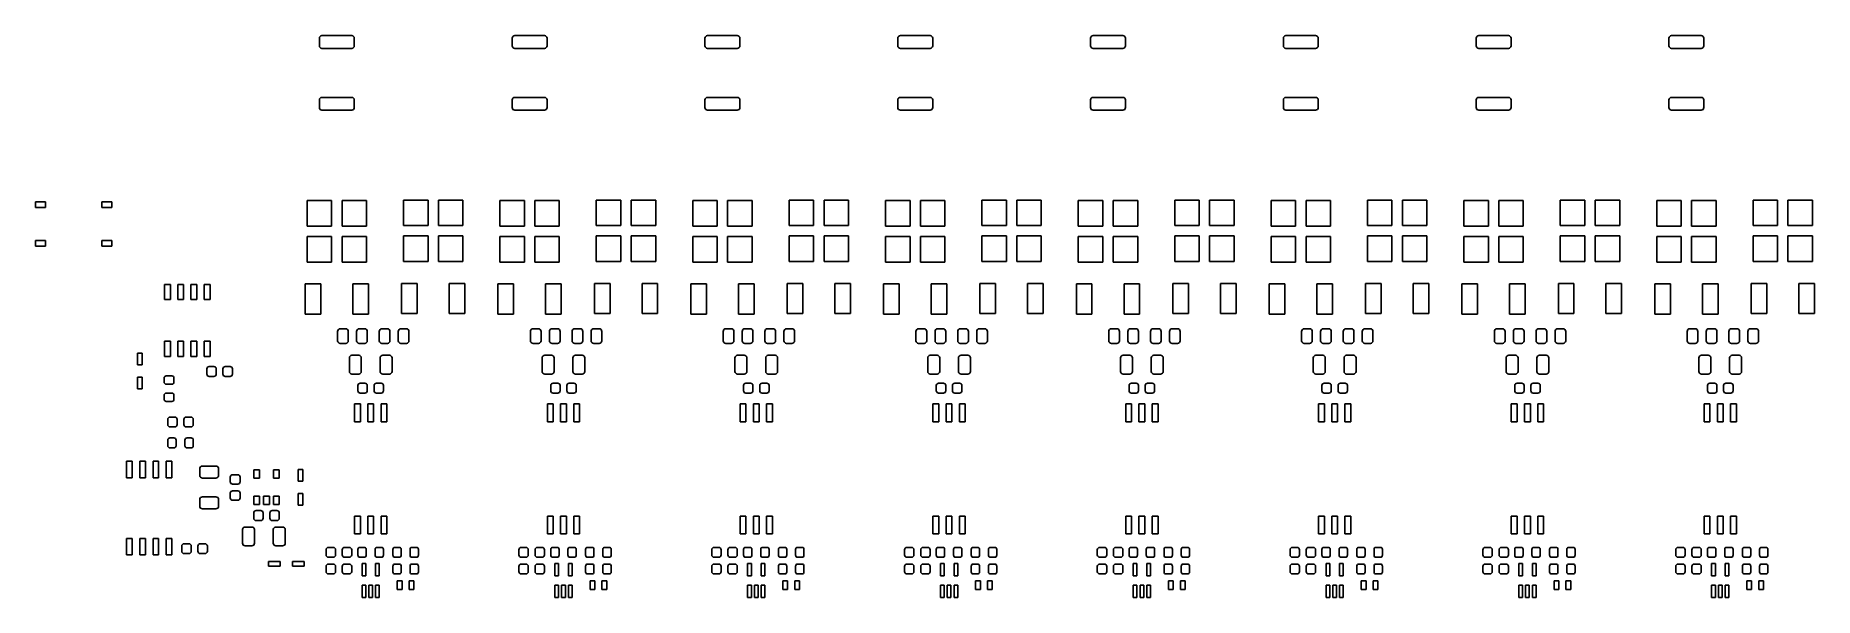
# Model space of a CAD drawing. Extents: x 64 to 235, y -116 to -62.
import ezdxf

# ---------------------------------------------------------------- set-up
doc = ezdxf.new("R2010")
doc.units = 0
doc.layers.add('BLACK', color=7, linetype='CONTINUOUS')

msp = doc.modelspace()

# ---------------------------------------------------------------- linework, layer by layer
at = {"layer": 'BLACK', "linetype": 'CONTINUOUS'}
for p, q in [((91.375, -62.475), (91.39403, -62.379329)), ((91.375, -63.2), (91.375, -62.475)), ((91.39403, -62.379329), (91.448223, -62.298223)), ((91.448223, -62.298223), (91.529329, -62.24403)), ((91.529329, -62.24403), (91.625, -62.225)), ((91.625, -62.225), (94.475, -62.225)), ((94.475, -62.225), (94.570671, -62.24403)), ((94.570671, -62.24403), (94.651777, -62.298223)), ((94.651777, -62.298223), (94.70597, -62.379329)), ((94.70597, -62.379329), (94.725, -62.475)), ((94.725, -62.475), (94.725, -63.2)), ((109.875, -62.475), (109.89403, -62.379329)), ((109.875, -63.2), (109.875, -62.475)), ((109.89403, -62.379329), (109.948223, -62.298223)), ((109.948223, -62.298223), (110.029329, -62.24403)), ((110.029329, -62.24403), (110.125, -62.225)), ((110.125, -62.225), (112.975, -62.225)), ((112.975, -62.225), (113.070671, -62.24403)), ((113.070671, -62.24403), (113.151777, -62.298223)), ((113.151777, -62.298223), (113.20597, -62.379329)), ((113.20597, -62.379329), (113.225, -62.475)), ((113.225, -62.475), (113.225, -63.2)), ((128.375, -62.475), (128.39403, -62.379329)), ((128.375, -63.2), (128.375, -62.475)), ((128.39403, -62.379329), (128.448223, -62.298223)), ((128.448223, -62.298223), (128.529329, -62.24403)), ((128.529329, -62.24403), (128.625, -62.225)), ((128.625, -62.225), (131.475, -62.225)), ((131.475, -62.225), (131.570671, -62.24403)), ((131.570671, -62.24403), (131.651777, -62.298223)), ((131.651777, -62.298223), (131.70597, -62.379329)), ((131.70597, -62.379329), (131.725, -62.475)), ((131.725, -62.475), (131.725, -63.2)), ((146.875, -62.475), (146.89403, -62.379329)), ((146.875, -63.2), (146.875, -62.475)), ((146.89403, -62.379329), (146.948223, -62.298223)), ((146.948223, -62.298223), (147.029329, -62.24403)), ((147.029329, -62.24403), (147.125, -62.225)), ((147.125, -62.225), (149.975, -62.225)), ((149.975, -62.225), (150.070671, -62.24403)), ((150.070671, -62.24403), (150.151777, -62.298223)), ((150.151777, -62.298223), (150.20597, -62.379329)), ((150.20597, -62.379329), (150.225, -62.475)), ((150.225, -62.475), (150.225, -63.2)), ((165.375, -62.475), (165.39403, -62.379329)), ((165.375, -63.2), (165.375, -62.475)), ((165.39403, -62.379329), (165.448223, -62.298223)), ((165.448223, -62.298223), (165.529329, -62.24403)), ((165.529329, -62.24403), (165.625, -62.225)), ((165.625, -62.225), (168.475, -62.225)), ((168.475, -62.225), (168.570671, -62.24403)), ((168.570671, -62.24403), (168.651777, -62.298223)), ((168.651777, -62.298223), (168.70597, -62.379329)), ((168.70597, -62.379329), (168.725, -62.475)), ((168.725, -62.475), (168.725, -63.2)), ((183.875, -62.475), (183.89403, -62.379329)), ((183.875, -63.2), (183.875, -62.475)), ((183.89403, -62.379329), (183.948223, -62.298223)), ((183.948223, -62.298223), (184.029329, -62.24403)), ((184.029329, -62.24403), (184.125, -62.225)), ((184.125, -62.225), (186.975, -62.225)), ((186.975, -62.225), (187.070671, -62.24403)), ((187.070671, -62.24403), (187.151777, -62.298223)), ((187.151777, -62.298223), (187.20597, -62.379329)), ((187.20597, -62.379329), (187.225, -62.475)), ((187.225, -62.475), (187.225, -63.2)), ((202.375, -62.475), (202.39403, -62.379329)), ((202.375, -63.2), (202.375, -62.475)), ((202.39403, -62.379329), (202.448223, -62.298223)), ((202.448223, -62.298223), (202.529329, -62.24403)), ((202.529329, -62.24403), (202.625, -62.225)), ((202.625, -62.225), (205.475, -62.225)), ((205.475, -62.225), (205.570671, -62.24403)), ((205.570671, -62.24403), (205.651777, -62.298223)), ((205.651777, -62.298223), (205.70597, -62.379329)), ((205.70597, -62.379329), (205.725, -62.475)), ((205.725, -62.475), (205.725, -63.2)), ((220.875, -62.475), (220.89403, -62.379329)), ((220.875, -63.2), (220.875, -62.475)), ((220.89403, -62.379329), (220.948223, -62.298223)), ((220.948223, -62.298223), (221.029329, -62.24403)), ((221.029329, -62.24403), (221.125, -62.225)), ((221.125, -62.225), (223.975, -62.225)), ((223.975, -62.225), (224.070671, -62.24403)), ((224.070671, -62.24403), (224.151777, -62.298223)), ((224.151777, -62.298223), (224.20597, -62.379329)), ((224.20597, -62.379329), (224.225, -62.475)), ((224.225, -62.475), (224.225, -63.2)), ((91.39403, -63.295671), (91.375, -63.2)), ((91.448223, -63.376777), (91.39403, -63.295671)), ((91.529329, -63.43097), (91.448223, -63.376777)), ((91.625, -63.45), (91.529329, -63.43097)), ((94.475, -63.45), (91.625, -63.45)), ((94.570671, -63.43097), (94.475, -63.45)), ((94.651777, -63.376777), (94.570671, -63.43097)), ((94.70597, -63.295671), (94.651777, -63.376777)), ((94.725, -63.2), (94.70597, -63.295671)), ((109.89403, -63.295671), (109.875, -63.2)), ((109.948223, -63.376777), (109.89403, -63.295671)), ((110.029329, -63.43097), (109.948223, -63.376777)), ((110.125, -63.45), (110.029329, -63.43097)), ((112.975, -63.45), (110.125, -63.45)), ((113.070671, -63.43097), (112.975, -63.45)), ((113.151777, -63.376777), (113.070671, -63.43097)), ((113.20597, -63.295671), (113.151777, -63.376777)), ((113.225, -63.2), (113.20597, -63.295671)), ((128.39403, -63.295671), (128.375, -63.2)), ((128.448223, -63.376777), (128.39403, -63.295671)), ((128.529329, -63.43097), (128.448223, -63.376777)), ((128.625, -63.45), (128.529329, -63.43097)), ((131.475, -63.45), (128.625, -63.45)), ((131.570671, -63.43097), (131.475, -63.45)), ((131.651777, -63.376777), (131.570671, -63.43097)), ((131.70597, -63.295671), (131.651777, -63.376777)), ((131.725, -63.2), (131.70597, -63.295671)), ((146.89403, -63.295671), (146.875, -63.2)), ((146.948223, -63.376777), (146.89403, -63.295671)), ((147.029329, -63.43097), (146.948223, -63.376777)), ((147.125, -63.45), (147.029329, -63.43097)), ((149.975, -63.45), (147.125, -63.45)), ((150.070671, -63.43097), (149.975, -63.45)), ((150.151777, -63.376777), (150.070671, -63.43097)), ((150.20597, -63.295671), (150.151777, -63.376777)), ((150.225, -63.2), (150.20597, -63.295671)), ((165.39403, -63.295671), (165.375, -63.2)), ((165.448223, -63.376777), (165.39403, -63.295671)), ((165.529329, -63.43097), (165.448223, -63.376777)), ((165.625, -63.45), (165.529329, -63.43097)), ((168.475, -63.45), (165.625, -63.45)), ((168.570671, -63.43097), (168.475, -63.45)), ((168.651777, -63.376777), (168.570671, -63.43097)), ((168.70597, -63.295671), (168.651777, -63.376777)), ((168.725, -63.2), (168.70597, -63.295671)), ((183.89403, -63.295671), (183.875, -63.2)), ((183.948223, -63.376777), (183.89403, -63.295671)), ((184.029329, -63.43097), (183.948223, -63.376777)), ((184.125, -63.45), (184.029329, -63.43097)), ((186.975, -63.45), (184.125, -63.45)), ((187.070671, -63.43097), (186.975, -63.45)), ((187.151777, -63.376777), (187.070671, -63.43097)), ((187.20597, -63.295671), (187.151777, -63.376777)), ((187.225, -63.2), (187.20597, -63.295671)), ((202.39403, -63.295671), (202.375, -63.2)), ((202.448223, -63.376777), (202.39403, -63.295671)), ((202.529329, -63.43097), (202.448223, -63.376777)), ((202.625, -63.45), (202.529329, -63.43097)), ((205.475, -63.45), (202.625, -63.45)), ((205.570671, -63.43097), (205.475, -63.45)), ((205.651777, -63.376777), (205.570671, -63.43097)), ((205.70597, -63.295671), (205.651777, -63.376777)), ((205.725, -63.2), (205.70597, -63.295671)), ((220.89403, -63.295671), (220.875, -63.2)), ((220.948223, -63.376777), (220.89403, -63.295671)), ((221.029329, -63.43097), (220.948223, -63.376777)), ((221.125, -63.45), (221.029329, -63.43097)), ((223.975, -63.45), (221.125, -63.45)), ((224.070671, -63.43097), (223.975, -63.45)), ((224.151777, -63.376777), (224.070671, -63.43097)), ((224.20597, -63.295671), (224.151777, -63.376777)), ((224.225, -63.2), (224.20597, -63.295671)), ((91.39403, -68.304329), (91.448223, -68.223223)), ((91.448223, -68.223223), (91.529329, -68.16903)), ((91.529329, -68.16903), (91.625, -68.15)), ((91.625, -68.15), (94.475, -68.15)), ((94.475, -68.15), (94.570671, -68.16903)), ((94.570671, -68.16903), (94.651777, -68.223223)), ((94.651777, -68.223223), (94.70597, -68.304329)), ((109.89403, -68.304329), (109.948223, -68.223223)), ((109.948223, -68.223223), (110.029329, -68.16903)), ((110.029329, -68.16903), (110.125, -68.15)), ((110.125, -68.15), (112.975, -68.15)), ((112.975, -68.15), (113.070671, -68.16903)), ((113.070671, -68.16903), (113.151777, -68.223223)), ((113.151777, -68.223223), (113.20597, -68.304329)), ((128.39403, -68.304329), (128.448223, -68.223223)), ((128.448223, -68.223223), (128.529329, -68.16903)), ((128.529329, -68.16903), (128.625, -68.15)), ((128.625, -68.15), (131.475, -68.15)), ((131.475, -68.15), (131.570671, -68.16903)), ((131.570671, -68.16903), (131.651777, -68.223223)), ((131.651777, -68.223223), (131.70597, -68.304329)), ((146.89403, -68.304329), (146.948223, -68.223223)), ((146.948223, -68.223223), (147.029329, -68.16903)), ((147.029329, -68.16903), (147.125, -68.15)), ((147.125, -68.15), (149.975, -68.15)), ((149.975, -68.15), (150.070671, -68.16903)), ((150.070671, -68.16903), (150.151777, -68.223223)), ((150.151777, -68.223223), (150.20597, -68.304329)), ((165.39403, -68.304329), (165.448223, -68.223223)), ((165.448223, -68.223223), (165.529329, -68.16903)), ((165.529329, -68.16903), (165.625, -68.15)), ((165.625, -68.15), (168.475, -68.15)), ((168.475, -68.15), (168.570671, -68.16903)), ((168.570671, -68.16903), (168.651777, -68.223223)), ((168.651777, -68.223223), (168.70597, -68.304329)), ((183.89403, -68.304329), (183.948223, -68.223223)), ((183.948223, -68.223223), (184.029329, -68.16903)), ((184.029329, -68.16903), (184.125, -68.15)), ((184.125, -68.15), (186.975, -68.15)), ((186.975, -68.15), (187.070671, -68.16903)), ((187.070671, -68.16903), (187.151777, -68.223223)), ((187.151777, -68.223223), (187.20597, -68.304329)), ((202.39403, -68.304329), (202.448223, -68.223223)), ((202.448223, -68.223223), (202.529329, -68.16903)), ((202.529329, -68.16903), (202.625, -68.15)), ((202.625, -68.15), (205.475, -68.15)), ((205.475, -68.15), (205.570671, -68.16903)), ((205.570671, -68.16903), (205.651777, -68.223223)), ((205.651777, -68.223223), (205.70597, -68.304329)), ((220.89403, -68.304329), (220.948223, -68.223223)), ((220.948223, -68.223223), (221.029329, -68.16903)), ((221.029329, -68.16903), (221.125, -68.15)), ((221.125, -68.15), (223.975, -68.15)), ((223.975, -68.15), (224.070671, -68.16903)), ((224.070671, -68.16903), (224.151777, -68.223223)), ((224.151777, -68.223223), (224.20597, -68.304329)), ((91.375, -68.4), (91.39403, -68.304329)), ((91.375, -69.125), (91.375, -68.4)), ((91.39403, -69.220671), (91.375, -69.125)), ((91.448223, -69.301777), (91.39403, -69.220671)), ((91.529329, -69.35597), (91.448223, -69.301777)), ((91.625, -69.375), (91.529329, -69.35597)), ((94.475, -69.375), (91.625, -69.375)), ((94.570671, -69.35597), (94.475, -69.375)), ((94.651777, -69.301777), (94.570671, -69.35597)), ((94.70597, -69.220671), (94.651777, -69.301777)), ((94.70597, -68.304329), (94.725, -68.4)), ((94.725, -69.125), (94.70597, -69.220671)), ((94.725, -68.4), (94.725, -69.125)), ((109.875, -68.4), (109.89403, -68.304329)), ((109.875, -69.125), (109.875, -68.4)), ((109.89403, -69.220671), (109.875, -69.125)), ((109.948223, -69.301777), (109.89403, -69.220671)), ((110.029329, -69.35597), (109.948223, -69.301777)), ((110.125, -69.375), (110.029329, -69.35597)), ((112.975, -69.375), (110.125, -69.375)), ((113.070671, -69.35597), (112.975, -69.375)), ((113.151777, -69.301777), (113.070671, -69.35597)), ((113.20597, -69.220671), (113.151777, -69.301777)), ((113.20597, -68.304329), (113.225, -68.4)), ((113.225, -69.125), (113.20597, -69.220671)), ((113.225, -68.4), (113.225, -69.125)), ((128.375, -68.4), (128.39403, -68.304329)), ((128.375, -69.125), (128.375, -68.4)), ((128.39403, -69.220671), (128.375, -69.125)), ((128.448223, -69.301777), (128.39403, -69.220671)), ((128.529329, -69.35597), (128.448223, -69.301777)), ((128.625, -69.375), (128.529329, -69.35597)), ((131.475, -69.375), (128.625, -69.375)), ((131.570671, -69.35597), (131.475, -69.375)), ((131.651777, -69.301777), (131.570671, -69.35597)), ((131.70597, -69.220671), (131.651777, -69.301777)), ((131.70597, -68.304329), (131.725, -68.4)), ((131.725, -69.125), (131.70597, -69.220671)), ((131.725, -68.4), (131.725, -69.125)), ((146.875, -68.4), (146.89403, -68.304329)), ((146.875, -69.125), (146.875, -68.4)), ((146.89403, -69.220671), (146.875, -69.125)), ((146.948223, -69.301777), (146.89403, -69.220671)), ((147.029329, -69.35597), (146.948223, -69.301777)), ((147.125, -69.375), (147.029329, -69.35597)), ((149.975, -69.375), (147.125, -69.375)), ((150.070671, -69.35597), (149.975, -69.375)), ((150.151777, -69.301777), (150.070671, -69.35597)), ((150.20597, -69.220671), (150.151777, -69.301777)), ((150.20597, -68.304329), (150.225, -68.4)), ((150.225, -69.125), (150.20597, -69.220671)), ((150.225, -68.4), (150.225, -69.125)), ((165.375, -68.4), (165.39403, -68.304329)), ((165.375, -69.125), (165.375, -68.4)), ((165.39403, -69.220671), (165.375, -69.125)), ((165.448223, -69.301777), (165.39403, -69.220671)), ((165.529329, -69.35597), (165.448223, -69.301777)), ((165.625, -69.375), (165.529329, -69.35597)), ((168.475, -69.375), (165.625, -69.375)), ((168.570671, -69.35597), (168.475, -69.375)), ((168.651777, -69.301777), (168.570671, -69.35597)), ((168.70597, -69.220671), (168.651777, -69.301777)), ((168.70597, -68.304329), (168.725, -68.4)), ((168.725, -69.125), (168.70597, -69.220671)), ((168.725, -68.4), (168.725, -69.125)), ((183.875, -68.4), (183.89403, -68.304329)), ((183.875, -69.125), (183.875, -68.4)), ((183.89403, -69.220671), (183.875, -69.125)), ((183.948223, -69.301777), (183.89403, -69.220671)), ((184.029329, -69.35597), (183.948223, -69.301777)), ((184.125, -69.375), (184.029329, -69.35597)), ((186.975, -69.375), (184.125, -69.375)), ((187.070671, -69.35597), (186.975, -69.375)), ((187.151777, -69.301777), (187.070671, -69.35597)), ((187.20597, -69.220671), (187.151777, -69.301777)), ((187.20597, -68.304329), (187.225, -68.4)), ((187.225, -69.125), (187.20597, -69.220671)), ((187.225, -68.4), (187.225, -69.125)), ((202.375, -68.4), (202.39403, -68.304329)), ((202.375, -69.125), (202.375, -68.4)), ((202.39403, -69.220671), (202.375, -69.125)), ((202.448223, -69.301777), (202.39403, -69.220671)), ((202.529329, -69.35597), (202.448223, -69.301777)), ((202.625, -69.375), (202.529329, -69.35597)), ((205.475, -69.375), (202.625, -69.375)), ((205.570671, -69.35597), (205.475, -69.375)), ((205.651777, -69.301777), (205.570671, -69.35597)), ((205.70597, -69.220671), (205.651777, -69.301777)), ((205.70597, -68.304329), (205.725, -68.4)), ((205.725, -69.125), (205.70597, -69.220671)), ((205.725, -68.4), (205.725, -69.125)), ((220.875, -68.4), (220.89403, -68.304329)), ((220.875, -69.125), (220.875, -68.4)), ((220.89403, -69.220671), (220.875, -69.125)), ((220.948223, -69.301777), (220.89403, -69.220671)), ((221.029329, -69.35597), (220.948223, -69.301777)), ((221.125, -69.375), (221.029329, -69.35597)), ((223.975, -69.375), (221.125, -69.375)), ((224.070671, -69.35597), (223.975, -69.375)), ((224.151777, -69.301777), (224.070671, -69.35597)), ((224.20597, -69.220671), (224.151777, -69.301777)), ((224.20597, -68.304329), (224.225, -68.4)), ((224.225, -69.125), (224.20597, -69.220671)), ((224.225, -68.4), (224.225, -69.125)), ((64.1424, -78.7252), (64.1424, -78.1664)), ((64.1424, -78.1664), (65.0949, -78.1664)), ((65.0949, -78.1664), (65.0949, -78.7252)), ((70.5051, -78.7252), (70.5051, -78.1664)), ((70.5051, -78.1664), (71.4576, -78.1664)), ((71.4576, -78.1664), (71.4576, -78.7252)), ((90.2, -80.5), (90.2, -78.05)), ((90.2, -78.05), (92.55, -78.05)), ((92.55, -78.05), (92.55, -80.5)), ((93.55, -80.5), (93.55, -78.05)), ((93.55, -78.05), (95.9, -78.05)), ((95.9, -78.05), (95.9, -80.5)), ((99.45, -80.45), (99.45, -78)), ((99.45, -78), (101.8, -78)), ((101.8, -78), (101.8, -80.45)), ((102.8, -80.45), (102.8, -78)), ((102.8, -78), (105.15, -78)), ((105.15, -78), (105.15, -80.45)), ((108.7, -80.5), (108.7, -78.05)), ((108.7, -78.05), (111.05, -78.05)), ((111.05, -78.05), (111.05, -80.5)), ((112.05, -80.5), (112.05, -78.05)), ((112.05, -78.05), (114.4, -78.05)), ((114.4, -78.05), (114.4, -80.5)), ((117.95, -80.45), (117.95, -78)), ((117.95, -78), (120.3, -78)), ((120.3, -78), (120.3, -80.45)), ((121.3, -80.45), (121.3, -78)), ((121.3, -78), (123.65, -78)), ((123.65, -78), (123.65, -80.45)), ((127.2, -80.5), (127.2, -78.05)), ((127.2, -78.05), (129.55, -78.05)), ((129.55, -78.05), (129.55, -80.5)), ((130.55, -80.5), (130.55, -78.05)), ((130.55, -78.05), (132.9, -78.05)), ((132.9, -78.05), (132.9, -80.5)), ((136.45, -80.45), (136.45, -78)), ((136.45, -78), (138.8, -78)), ((138.8, -78), (138.8, -80.45)), ((139.8, -80.45), (139.8, -78)), ((139.8, -78), (142.15, -78)), ((142.15, -78), (142.15, -80.45)), ((145.7, -80.5), (145.7, -78.05)), ((145.7, -78.05), (148.05, -78.05)), ((148.05, -78.05), (148.05, -80.5)), ((149.05, -80.5), (149.05, -78.05)), ((149.05, -78.05), (151.4, -78.05)), ((151.4, -78.05), (151.4, -80.5)), ((154.95, -80.45), (154.95, -78)), ((154.95, -78), (157.3, -78)), ((157.3, -78), (157.3, -80.45)), ((158.3, -80.45), (158.3, -78)), ((158.3, -78), (160.65, -78)), ((160.65, -78), (160.65, -80.45)), ((164.2, -80.5), (164.2, -78.05)), ((164.2, -78.05), (166.55, -78.05)), ((166.55, -78.05), (166.55, -80.5)), ((167.55, -80.5), (167.55, -78.05)), ((167.55, -78.05), (169.9, -78.05)), ((169.9, -78.05), (169.9, -80.5)), ((173.45, -80.45), (173.45, -78)), ((173.45, -78), (175.8, -78)), ((175.8, -78), (175.8, -80.45)), ((176.8, -80.45), (176.8, -78)), ((176.8, -78), (179.15, -78)), ((179.15, -78), (179.15, -80.45)), ((182.7, -80.5), (182.7, -78.05)), ((182.7, -78.05), (185.05, -78.05)), ((185.05, -78.05), (185.05, -80.5)), ((186.05, -80.5), (186.05, -78.05)), ((186.05, -78.05), (188.4, -78.05)), ((188.4, -78.05), (188.4, -80.5)), ((191.95, -80.45), (191.95, -78)), ((191.95, -78), (194.3, -78)), ((194.3, -78), (194.3, -80.45)), ((195.3, -80.45), (195.3, -78)), ((195.3, -78), (197.65, -78)), ((197.65, -78), (197.65, -80.45)), ((201.2, -80.5), (201.2, -78.05)), ((201.2, -78.05), (203.55, -78.05)), ((203.55, -78.05), (203.55, -80.5)), ((204.55, -80.5), (204.55, -78.05)), ((204.55, -78.05), (206.9, -78.05)), ((206.9, -78.05), (206.9, -80.5)), ((210.45, -80.45), (210.45, -78)), ((210.45, -78), (212.8, -78)), ((212.8, -78), (212.8, -80.45)), ((213.8, -80.45), (213.8, -78)), ((213.8, -78), (216.15, -78)), ((216.15, -78), (216.15, -80.45)), ((219.7, -80.5), (219.7, -78.05)), ((219.7, -78.05), (222.05, -78.05)), ((222.05, -78.05), (222.05, -80.5)), ((223.05, -80.5), (223.05, -78.05)), ((223.05, -78.05), (225.4, -78.05)), ((225.4, -78.05), (225.4, -80.5)), ((228.95, -80.45), (228.95, -78)), ((228.95, -78), (231.3, -78)), ((231.3, -78), (231.3, -80.45)), ((232.3, -80.45), (232.3, -78)), ((232.3, -78), (234.65, -78)), ((234.65, -78), (234.65, -80.45)), ((65.0949, -78.7252), (64.1424, -78.7252)), ((71.4576, -78.7252), (70.5051, -78.7252)), ((64.1424, -82.4336), (64.1424, -81.8748)), ((64.1424, -81.8748), (65.0949, -81.8748)), ((65.0949, -81.8748), (65.0949, -82.4336)), ((70.5051, -82.4336), (70.5051, -81.8748)), ((70.5051, -81.8748), (71.4576, -81.8748)), ((71.4576, -81.8748), (71.4576, -82.4336)), ((92.55, -80.5), (90.2, -80.5)), ((90.2, -83.95), (90.2, -81.5)), ((90.2, -81.5), (92.55, -81.5)), ((92.55, -81.5), (92.55, -83.95)), ((95.9, -80.5), (93.55, -80.5)), ((93.55, -83.95), (93.55, -81.5)), ((93.55, -81.5), (95.9, -81.5)), ((95.9, -81.5), (95.9, -83.95)), ((101.8, -80.45), (99.45, -80.45)), ((99.45, -83.9), (99.45, -81.45)), ((99.45, -81.45), (101.8, -81.45)), ((101.8, -81.45), (101.8, -83.9)), ((105.15, -80.45), (102.8, -80.45)), ((102.8, -83.9), (102.8, -81.45)), ((102.8, -81.45), (105.15, -81.45)), ((105.15, -81.45), (105.15, -83.9)), ((111.05, -80.5), (108.7, -80.5)), ((108.7, -83.95), (108.7, -81.5)), ((108.7, -81.5), (111.05, -81.5)), ((111.05, -81.5), (111.05, -83.95)), ((114.4, -80.5), (112.05, -80.5)), ((112.05, -83.95), (112.05, -81.5)), ((112.05, -81.5), (114.4, -81.5)), ((114.4, -81.5), (114.4, -83.95)), ((120.3, -80.45), (117.95, -80.45)), ((117.95, -83.9), (117.95, -81.45)), ((117.95, -81.45), (120.3, -81.45)), ((120.3, -81.45), (120.3, -83.9)), ((123.65, -80.45), (121.3, -80.45)), ((121.3, -83.9), (121.3, -81.45)), ((121.3, -81.45), (123.65, -81.45)), ((123.65, -81.45), (123.65, -83.9)), ((129.55, -80.5), (127.2, -80.5)), ((127.2, -83.95), (127.2, -81.5)), ((127.2, -81.5), (129.55, -81.5)), ((129.55, -81.5), (129.55, -83.95)), ((132.9, -80.5), (130.55, -80.5)), ((130.55, -83.95), (130.55, -81.5)), ((130.55, -81.5), (132.9, -81.5)), ((132.9, -81.5), (132.9, -83.95)), ((138.8, -80.45), (136.45, -80.45)), ((136.45, -83.9), (136.45, -81.45)), ((136.45, -81.45), (138.8, -81.45)), ((138.8, -81.45), (138.8, -83.9)), ((142.15, -80.45), (139.8, -80.45)), ((139.8, -83.9), (139.8, -81.45)), ((139.8, -81.45), (142.15, -81.45)), ((142.15, -81.45), (142.15, -83.9)), ((148.05, -80.5), (145.7, -80.5)), ((145.7, -83.95), (145.7, -81.5)), ((145.7, -81.5), (148.05, -81.5)), ((148.05, -81.5), (148.05, -83.95)), ((151.4, -80.5), (149.05, -80.5)), ((149.05, -83.95), (149.05, -81.5)), ((149.05, -81.5), (151.4, -81.5)), ((151.4, -81.5), (151.4, -83.95)), ((157.3, -80.45), (154.95, -80.45)), ((154.95, -83.9), (154.95, -81.45)), ((154.95, -81.45), (157.3, -81.45)), ((157.3, -81.45), (157.3, -83.9)), ((160.65, -80.45), (158.3, -80.45)), ((158.3, -83.9), (158.3, -81.45)), ((158.3, -81.45), (160.65, -81.45)), ((160.65, -81.45), (160.65, -83.9)), ((166.55, -80.5), (164.2, -80.5)), ((164.2, -83.95), (164.2, -81.5)), ((164.2, -81.5), (166.55, -81.5)), ((166.55, -81.5), (166.55, -83.95)), ((169.9, -80.5), (167.55, -80.5)), ((167.55, -83.95), (167.55, -81.5)), ((167.55, -81.5), (169.9, -81.5)), ((169.9, -81.5), (169.9, -83.95)), ((175.8, -80.45), (173.45, -80.45)), ((173.45, -83.9), (173.45, -81.45)), ((173.45, -81.45), (175.8, -81.45)), ((175.8, -81.45), (175.8, -83.9)), ((179.15, -80.45), (176.8, -80.45)), ((176.8, -83.9), (176.8, -81.45)), ((176.8, -81.45), (179.15, -81.45)), ((179.15, -81.45), (179.15, -83.9)), ((185.05, -80.5), (182.7, -80.5)), ((182.7, -83.95), (182.7, -81.5)), ((182.7, -81.5), (185.05, -81.5)), ((185.05, -81.5), (185.05, -83.95)), ((188.4, -80.5), (186.05, -80.5)), ((186.05, -83.95), (186.05, -81.5)), ((186.05, -81.5), (188.4, -81.5)), ((188.4, -81.5), (188.4, -83.95)), ((194.3, -80.45), (191.95, -80.45)), ((191.95, -83.9), (191.95, -81.45)), ((191.95, -81.45), (194.3, -81.45)), ((194.3, -81.45), (194.3, -83.9)), ((197.65, -80.45), (195.3, -80.45)), ((195.3, -83.9), (195.3, -81.45)), ((195.3, -81.45), (197.65, -81.45)), ((197.65, -81.45), (197.65, -83.9)), ((203.55, -80.5), (201.2, -80.5)), ((201.2, -83.95), (201.2, -81.5)), ((201.2, -81.5), (203.55, -81.5)), ((203.55, -81.5), (203.55, -83.95)), ((206.9, -80.5), (204.55, -80.5)), ((204.55, -83.95), (204.55, -81.5)), ((204.55, -81.5), (206.9, -81.5)), ((206.9, -81.5), (206.9, -83.95)), ((212.8, -80.45), (210.45, -80.45)), ((210.45, -83.9), (210.45, -81.45)), ((210.45, -81.45), (212.8, -81.45)), ((212.8, -81.45), (212.8, -83.9)), ((216.15, -80.45), (213.8, -80.45)), ((213.8, -83.9), (213.8, -81.45)), ((213.8, -81.45), (216.15, -81.45)), ((216.15, -81.45), (216.15, -83.9)), ((222.05, -80.5), (219.7, -80.5)), ((219.7, -83.95), (219.7, -81.5)), ((219.7, -81.5), (222.05, -81.5)), ((222.05, -81.5), (222.05, -83.95)), ((225.4, -80.5), (223.05, -80.5)), ((223.05, -83.95), (223.05, -81.5)), ((223.05, -81.5), (225.4, -81.5)), ((225.4, -81.5), (225.4, -83.95)), ((231.3, -80.45), (228.95, -80.45)), ((228.95, -83.9), (228.95, -81.45)), ((228.95, -81.45), (231.3, -81.45)), ((231.3, -81.45), (231.3, -83.9)), ((234.65, -80.45), (232.3, -80.45)), ((232.3, -83.9), (232.3, -81.45)), ((232.3, -81.45), (234.65, -81.45)), ((234.65, -81.45), (234.65, -83.9)), ((65.0949, -82.4336), (64.1424, -82.4336)), ((71.4576, -82.4336), (70.5051, -82.4336)), ((92.55, -83.95), (90.2, -83.95)), ((95.9, -83.95), (93.55, -83.95)), ((101.8, -83.9), (99.45, -83.9)), ((105.15, -83.9), (102.8, -83.9)), ((111.05, -83.95), (108.7, -83.95)), ((114.4, -83.95), (112.05, -83.95)), ((120.3, -83.9), (117.95, -83.9)), ((123.65, -83.9), (121.3, -83.9)), ((129.55, -83.95), (127.2, -83.95)), ((132.9, -83.95), (130.55, -83.95)), ((138.8, -83.9), (136.45, -83.9)), ((142.15, -83.9), (139.8, -83.9)), ((148.05, -83.95), (145.7, -83.95)), ((151.4, -83.95), (149.05, -83.95)), ((157.3, -83.9), (154.95, -83.9)), ((160.65, -83.9), (158.3, -83.9)), ((166.55, -83.95), (164.2, -83.95)), ((169.9, -83.95), (167.55, -83.95)), ((175.8, -83.9), (173.45, -83.9)), ((179.15, -83.9), (176.8, -83.9)), ((185.05, -83.95), (182.7, -83.95)), ((188.4, -83.95), (186.05, -83.95)), ((194.3, -83.9), (191.95, -83.9)), ((197.65, -83.9), (195.3, -83.9)), ((203.55, -83.95), (201.2, -83.95)), ((206.9, -83.95), (204.55, -83.95)), ((212.8, -83.9), (210.45, -83.9)), ((216.15, -83.9), (213.8, -83.9)), ((222.05, -83.95), (219.7, -83.95)), ((225.4, -83.95), (223.05, -83.95)), ((231.3, -83.9), (228.95, -83.9)), ((234.65, -83.9), (232.3, -83.9)), ((76.5156, -87.5561), (76.5156, -86.0956)), ((76.5156, -86.0956), (77.0744, -86.0956)), ((77.0744, -86.0956), (77.0744, -87.5561)), ((77.7856, -87.5561), (77.7856, -86.0956)), ((77.7856, -86.0956), (78.3444, -86.0956)), ((78.3444, -86.0956), (78.3444, -87.5561)), ((79.0556, -87.5561), (79.0556, -86.0956)), ((79.0556, -86.0956), (79.6144, -86.0956)), ((79.6144, -86.0956), (79.6144, -87.5561)), ((80.3256, -87.5561), (80.3256, -86.0956)), ((80.3256, -86.0956), (80.8844, -86.0956)), ((80.8844, -86.0956), (80.8844, -87.5561)), ((90.014, -88.95), (90.014, -86.05)), ((90.014, -86.05), (91.514, -86.05)), ((91.514, -86.05), (91.514, -88.95)), ((94.586, -88.95), (94.586, -86.05)), ((94.586, -86.05), (96.086, -86.05)), ((96.086, -86.05), (96.086, -88.95)), ((99.264, -88.9), (99.264, -86)), ((99.264, -86), (100.764, -86)), ((100.764, -86), (100.764, -88.9)), ((103.836, -88.9), (103.836, -86)), ((103.836, -86), (105.336, -86)), ((105.336, -86), (105.336, -88.9)), ((108.514, -88.95), (108.514, -86.05)), ((108.514, -86.05), (110.014, -86.05)), ((110.014, -86.05), (110.014, -88.95)), ((113.086, -88.95), (113.086, -86.05)), ((113.086, -86.05), (114.586, -86.05)), ((114.586, -86.05), (114.586, -88.95)), ((117.764, -88.9), (117.764, -86)), ((117.764, -86), (119.264, -86)), ((119.264, -86), (119.264, -88.9)), ((122.336, -88.9), (122.336, -86)), ((122.336, -86), (123.836, -86)), ((123.836, -86), (123.836, -88.9)), ((127.014, -88.95), (127.014, -86.05)), ((127.014, -86.05), (128.514, -86.05)), ((128.514, -86.05), (128.514, -88.95)), ((131.586, -88.95), (131.586, -86.05)), ((131.586, -86.05), (133.086, -86.05)), ((133.086, -86.05), (133.086, -88.95)), ((136.264, -88.9), (136.264, -86)), ((136.264, -86), (137.764, -86)), ((137.764, -86), (137.764, -88.9)), ((140.836, -88.9), (140.836, -86)), ((140.836, -86), (142.336, -86)), ((142.336, -86), (142.336, -88.9)), ((145.514, -88.95), (145.514, -86.05)), ((145.514, -86.05), (147.014, -86.05)), ((147.014, -86.05), (147.014, -88.95)), ((150.086, -88.95), (150.086, -86.05)), ((150.086, -86.05), (151.586, -86.05)), ((151.586, -86.05), (151.586, -88.95)), ((154.764, -88.9), (154.764, -86)), ((154.764, -86), (156.264, -86)), ((156.264, -86), (156.264, -88.9)), ((159.336, -88.9), (159.336, -86)), ((159.336, -86), (160.836, -86)), ((160.836, -86), (160.836, -88.9)), ((164.014, -88.95), (164.014, -86.05)), ((164.014, -86.05), (165.514, -86.05)), ((165.514, -86.05), (165.514, -88.95)), ((168.586, -88.95), (168.586, -86.05)), ((168.586, -86.05), (170.086, -86.05)), ((170.086, -86.05), (170.086, -88.95)), ((173.264, -88.9), (173.264, -86)), ((173.264, -86), (174.764, -86)), ((174.764, -86), (174.764, -88.9)), ((177.836, -88.9), (177.836, -86)), ((177.836, -86), (179.336, -86)), ((179.336, -86), (179.336, -88.9)), ((182.514, -88.95), (182.514, -86.05)), ((182.514, -86.05), (184.014, -86.05)), ((184.014, -86.05), (184.014, -88.95)), ((187.086, -88.95), (187.086, -86.05)), ((187.086, -86.05), (188.586, -86.05)), ((188.586, -86.05), (188.586, -88.95)), ((191.764, -88.9), (191.764, -86)), ((191.764, -86), (193.264, -86)), ((193.264, -86), (193.264, -88.9)), ((196.336, -88.9), (196.336, -86)), ((196.336, -86), (197.836, -86)), ((197.836, -86), (197.836, -88.9)), ((201.014, -88.95), (201.014, -86.05)), ((201.014, -86.05), (202.514, -86.05)), ((202.514, -86.05), (202.514, -88.95)), ((205.586, -88.95), (205.586, -86.05)), ((205.586, -86.05), (207.086, -86.05)), ((207.086, -86.05), (207.086, -88.95)), ((210.264, -88.9), (210.264, -86)), ((210.264, -86), (211.764, -86)), ((211.764, -86), (211.764, -88.9)), ((214.836, -88.9), (214.836, -86)), ((214.836, -86), (216.336, -86)), ((216.336, -86), (216.336, -88.9)), ((219.514, -88.95), (219.514, -86.05)), ((219.514, -86.05), (221.014, -86.05)), ((221.014, -86.05), (221.014, -88.95)), ((224.086, -88.95), (224.086, -86.05)), ((224.086, -86.05), (225.586, -86.05)), ((225.586, -86.05), (225.586, -88.95)), ((228.764, -88.9), (228.764, -86)), ((228.764, -86), (230.264, -86)), ((230.264, -86), (230.264, -88.9)), ((233.336, -88.9), (233.336, -86)), ((233.336, -86), (234.836, -86)), ((234.836, -86), (234.836, -88.9)), ((77.0744, -87.5561), (76.5156, -87.5561)), ((78.3444, -87.5561), (77.7856, -87.5561)), ((79.6144, -87.5561), (79.0556, -87.5561)), ((80.8844, -87.5561), (80.3256, -87.5561)), ((91.514, -88.95), (90.014, -88.95)), ((93.14403, -90.504329), (93.198223, -90.423223)), ((93.198223, -90.423223), (93.279329, -90.36903)), ((93.279329, -90.36903), (93.375, -90.35)), ((93.375, -90.35), (93.9, -90.35)), ((93.9, -90.35), (93.995671, -90.36903)), ((93.995671, -90.36903), (94.076777, -90.423223)), ((94.076777, -90.423223), (94.13097, -90.504329)), ((96.086, -88.95), (94.586, -88.95)), ((94.96903, -90.504329), (95.023223, -90.423223)), ((95.023223, -90.423223), (95.104329, -90.36903)), ((95.104329, -90.36903), (95.2, -90.35)), ((95.2, -90.35), (95.725, -90.35)), ((95.725, -90.35), (95.820671, -90.36903)), ((95.820671, -90.36903), (95.901777, -90.423223)), ((95.901777, -90.423223), (95.95597, -90.504329)), ((97.14403, -90.504329), (97.198223, -90.423223)), ((97.198223, -90.423223), (97.279329, -90.36903)), ((97.279329, -90.36903), (97.375, -90.35)), ((97.375, -90.35), (97.9, -90.35)), ((97.9, -90.35), (97.995671, -90.36903)), ((97.995671, -90.36903), (98.076777, -90.423223)), ((98.076777, -90.423223), (98.13097, -90.504329)), ((98.96903, -90.504329), (99.023223, -90.423223)), ((99.023223, -90.423223), (99.104329, -90.36903)), ((99.104329, -90.36903), (99.2, -90.35)), ((99.2, -90.35), (99.725, -90.35)), ((100.764, -88.9), (99.264, -88.9)), ((99.725, -90.35), (99.820671, -90.36903)), ((99.820671, -90.36903), (99.901777, -90.423223)), ((99.901777, -90.423223), (99.95597, -90.504329)), ((105.336, -88.9), (103.836, -88.9)), ((110.014, -88.95), (108.514, -88.95)), ((111.64403, -90.504329), (111.698223, -90.423223)), ((111.698223, -90.423223), (111.779329, -90.36903)), ((111.779329, -90.36903), (111.875, -90.35)), ((111.875, -90.35), (112.4, -90.35)), ((112.4, -90.35), (112.495671, -90.36903)), ((112.495671, -90.36903), (112.576777, -90.423223)), ((112.576777, -90.423223), (112.63097, -90.504329)), ((114.586, -88.95), (113.086, -88.95)), ((113.46903, -90.504329), (113.523223, -90.423223)), ((113.523223, -90.423223), (113.604329, -90.36903)), ((113.604329, -90.36903), (113.7, -90.35)), ((113.7, -90.35), (114.225, -90.35)), ((114.225, -90.35), (114.320671, -90.36903)), ((114.320671, -90.36903), (114.401777, -90.423223)), ((114.401777, -90.423223), (114.45597, -90.504329)), ((115.64403, -90.504329), (115.698223, -90.423223)), ((115.698223, -90.423223), (115.779329, -90.36903)), ((115.779329, -90.36903), (115.875, -90.35)), ((115.875, -90.35), (116.4, -90.35)), ((116.4, -90.35), (116.495671, -90.36903)), ((116.495671, -90.36903), (116.576777, -90.423223)), ((116.576777, -90.423223), (116.63097, -90.504329)), ((117.46903, -90.504329), (117.523223, -90.423223)), ((117.523223, -90.423223), (117.604329, -90.36903)), ((117.604329, -90.36903), (117.7, -90.35)), ((117.7, -90.35), (118.225, -90.35)), ((119.264, -88.9), (117.764, -88.9)), ((118.225, -90.35), (118.320671, -90.36903)), ((118.320671, -90.36903), (118.401777, -90.423223)), ((118.401777, -90.423223), (118.45597, -90.504329)), ((123.836, -88.9), (122.336, -88.9)), ((128.514, -88.95), (127.014, -88.95)), ((130.14403, -90.504329), (130.198223, -90.423223)), ((130.198223, -90.423223), (130.279329, -90.36903)), ((130.279329, -90.36903), (130.375, -90.35)), ((130.375, -90.35), (130.9, -90.35)), ((130.9, -90.35), (130.995671, -90.36903)), ((130.995671, -90.36903), (131.076777, -90.423223)), ((131.076777, -90.423223), (131.13097, -90.504329)), ((133.086, -88.95), (131.586, -88.95)), ((131.96903, -90.504329), (132.023223, -90.423223)), ((132.023223, -90.423223), (132.104329, -90.36903)), ((132.104329, -90.36903), (132.2, -90.35)), ((132.2, -90.35), (132.725, -90.35)), ((132.725, -90.35), (132.820671, -90.36903)), ((132.820671, -90.36903), (132.901777, -90.423223)), ((132.901777, -90.423223), (132.95597, -90.504329)), ((134.14403, -90.504329), (134.198223, -90.423223)), ((134.198223, -90.423223), (134.279329, -90.36903)), ((134.279329, -90.36903), (134.375, -90.35)), ((134.375, -90.35), (134.9, -90.35)), ((134.9, -90.35), (134.995671, -90.36903)), ((134.995671, -90.36903), (135.076777, -90.423223)), ((135.076777, -90.423223), (135.13097, -90.504329)), ((135.96903, -90.504329), (136.023223, -90.423223)), ((136.023223, -90.423223), (136.104329, -90.36903)), ((136.104329, -90.36903), (136.2, -90.35)), ((136.2, -90.35), (136.725, -90.35)), ((137.764, -88.9), (136.264, -88.9)), ((136.725, -90.35), (136.820671, -90.36903)), ((136.820671, -90.36903), (136.901777, -90.423223)), ((136.901777, -90.423223), (136.95597, -90.504329)), ((142.336, -88.9), (140.836, -88.9)), ((147.014, -88.95), (145.514, -88.95)), ((148.64403, -90.504329), (148.698223, -90.423223)), ((148.698223, -90.423223), (148.779329, -90.36903)), ((148.779329, -90.36903), (148.875, -90.35)), ((148.875, -90.35), (149.4, -90.35)), ((149.4, -90.35), (149.495671, -90.36903)), ((149.495671, -90.36903), (149.576777, -90.423223)), ((149.576777, -90.423223), (149.63097, -90.504329)), ((151.586, -88.95), (150.086, -88.95)), ((150.46903, -90.504329), (150.523223, -90.423223)), ((150.523223, -90.423223), (150.604329, -90.36903)), ((150.604329, -90.36903), (150.7, -90.35)), ((150.7, -90.35), (151.225, -90.35)), ((151.225, -90.35), (151.320671, -90.36903)), ((151.320671, -90.36903), (151.401777, -90.423223)), ((151.401777, -90.423223), (151.45597, -90.504329)), ((152.64403, -90.504329), (152.698223, -90.423223)), ((152.698223, -90.423223), (152.779329, -90.36903)), ((152.779329, -90.36903), (152.875, -90.35)), ((152.875, -90.35), (153.4, -90.35)), ((153.4, -90.35), (153.495671, -90.36903)), ((153.495671, -90.36903), (153.576777, -90.423223)), ((153.576777, -90.423223), (153.63097, -90.504329)), ((154.46903, -90.504329), (154.523223, -90.423223)), ((154.523223, -90.423223), (154.604329, -90.36903)), ((154.604329, -90.36903), (154.7, -90.35)), ((154.7, -90.35), (155.225, -90.35)), ((156.264, -88.9), (154.764, -88.9)), ((155.225, -90.35), (155.320671, -90.36903)), ((155.320671, -90.36903), (155.401777, -90.423223)), ((155.401777, -90.423223), (155.45597, -90.504329)), ((160.836, -88.9), (159.336, -88.9)), ((165.514, -88.95), (164.014, -88.95)), ((167.14403, -90.504329), (167.198223, -90.423223)), ((167.198223, -90.423223), (167.279329, -90.36903)), ((167.279329, -90.36903), (167.375, -90.35)), ((167.375, -90.35), (167.9, -90.35)), ((167.9, -90.35), (167.995671, -90.36903)), ((167.995671, -90.36903), (168.076777, -90.423223)), ((168.076777, -90.423223), (168.13097, -90.504329)), ((170.086, -88.95), (168.586, -88.95)), ((168.96903, -90.504329), (169.023223, -90.423223)), ((169.023223, -90.423223), (169.104329, -90.36903)), ((169.104329, -90.36903), (169.2, -90.35)), ((169.2, -90.35), (169.725, -90.35)), ((169.725, -90.35), (169.820671, -90.36903)), ((169.820671, -90.36903), (169.901777, -90.423223)), ((169.901777, -90.423223), (169.95597, -90.504329)), ((171.14403, -90.504329), (171.198223, -90.423223)), ((171.198223, -90.423223), (171.279329, -90.36903)), ((171.279329, -90.36903), (171.375, -90.35)), ((171.375, -90.35), (171.9, -90.35)), ((171.9, -90.35), (171.995671, -90.36903)), ((171.995671, -90.36903), (172.076777, -90.423223)), ((172.076777, -90.423223), (172.13097, -90.504329)), ((172.96903, -90.504329), (173.023223, -90.423223)), ((173.023223, -90.423223), (173.104329, -90.36903)), ((173.104329, -90.36903), (173.2, -90.35)), ((173.2, -90.35), (173.725, -90.35)), ((174.764, -88.9), (173.264, -88.9)), ((173.725, -90.35), (173.820671, -90.36903)), ((173.820671, -90.36903), (173.901777, -90.423223)), ((173.901777, -90.423223), (173.95597, -90.504329)), ((179.336, -88.9), (177.836, -88.9)), ((184.014, -88.95), (182.514, -88.95)), ((185.64403, -90.504329), (185.698223, -90.423223)), ((185.698223, -90.423223), (185.779329, -90.36903)), ((185.779329, -90.36903), (185.875, -90.35)), ((185.875, -90.35), (186.4, -90.35)), ((186.4, -90.35), (186.495671, -90.36903)), ((186.495671, -90.36903), (186.576777, -90.423223)), ((186.576777, -90.423223), (186.63097, -90.504329)), ((188.586, -88.95), (187.086, -88.95)), ((187.46903, -90.504329), (187.523223, -90.423223)), ((187.523223, -90.423223), (187.604329, -90.36903)), ((187.604329, -90.36903), (187.7, -90.35)), ((187.7, -90.35), (188.225, -90.35)), ((188.225, -90.35), (188.320671, -90.36903)), ((188.320671, -90.36903), (188.401777, -90.423223)), ((188.401777, -90.423223), (188.45597, -90.504329)), ((189.64403, -90.504329), (189.698223, -90.423223)), ((189.698223, -90.423223), (189.779329, -90.36903)), ((189.779329, -90.36903), (189.875, -90.35)), ((189.875, -90.35), (190.4, -90.35)), ((190.4, -90.35), (190.495671, -90.36903)), ((190.495671, -90.36903), (190.576777, -90.423223)), ((190.576777, -90.423223), (190.63097, -90.504329)), ((191.46903, -90.504329), (191.523223, -90.423223)), ((191.523223, -90.423223), (191.604329, -90.36903)), ((191.604329, -90.36903), (191.7, -90.35)), ((191.7, -90.35), (192.225, -90.35)), ((193.264, -88.9), (191.764, -88.9)), ((192.225, -90.35), (192.320671, -90.36903)), ((192.320671, -90.36903), (192.401777, -90.423223)), ((192.401777, -90.423223), (192.45597, -90.504329)), ((197.836, -88.9), (196.336, -88.9)), ((202.514, -88.95), (201.014, -88.95)), ((204.14403, -90.504329), (204.198223, -90.423223)), ((204.198223, -90.423223), (204.279329, -90.36903)), ((204.279329, -90.36903), (204.375, -90.35)), ((204.375, -90.35), (204.9, -90.35)), ((204.9, -90.35), (204.995671, -90.36903)), ((204.995671, -90.36903), (205.076777, -90.423223)), ((205.076777, -90.423223), (205.13097, -90.504329)), ((207.086, -88.95), (205.586, -88.95)), ((205.96903, -90.504329), (206.023223, -90.423223)), ((206.023223, -90.423223), (206.104329, -90.36903)), ((206.104329, -90.36903), (206.2, -90.35)), ((206.2, -90.35), (206.725, -90.35)), ((206.725, -90.35), (206.820671, -90.36903)), ((206.820671, -90.36903), (206.901777, -90.423223)), ((206.901777, -90.423223), (206.95597, -90.504329)), ((208.14403, -90.504329), (208.198223, -90.423223)), ((208.198223, -90.423223), (208.279329, -90.36903)), ((208.279329, -90.36903), (208.375, -90.35)), ((208.375, -90.35), (208.9, -90.35)), ((208.9, -90.35), (208.995671, -90.36903)), ((208.995671, -90.36903), (209.076777, -90.423223)), ((209.076777, -90.423223), (209.13097, -90.504329)), ((209.96903, -90.504329), (210.023223, -90.423223)), ((210.023223, -90.423223), (210.104329, -90.36903)), ((210.104329, -90.36903), (210.2, -90.35)), ((210.2, -90.35), (210.725, -90.35)), ((211.764, -88.9), (210.264, -88.9)), ((210.725, -90.35), (210.820671, -90.36903)), ((210.820671, -90.36903), (210.901777, -90.423223)), ((210.901777, -90.423223), (210.95597, -90.504329)), ((216.336, -88.9), (214.836, -88.9)), ((221.014, -88.95), (219.514, -88.95)), ((222.64403, -90.504329), (222.698223, -90.423223)), ((222.698223, -90.423223), (222.779329, -90.36903)), ((222.779329, -90.36903), (222.875, -90.35)), ((222.875, -90.35), (223.4, -90.35)), ((223.4, -90.35), (223.495671, -90.36903)), ((223.495671, -90.36903), (223.576777, -90.423223)), ((223.576777, -90.423223), (223.63097, -90.504329)), ((225.586, -88.95), (224.086, -88.95)), ((224.46903, -90.504329), (224.523223, -90.423223)), ((224.523223, -90.423223), (224.604329, -90.36903)), ((224.604329, -90.36903), (224.7, -90.35)), ((224.7, -90.35), (225.225, -90.35)), ((225.225, -90.35), (225.320671, -90.36903)), ((225.320671, -90.36903), (225.401777, -90.423223)), ((225.401777, -90.423223), (225.45597, -90.504329)), ((226.64403, -90.504329), (226.698223, -90.423223)), ((226.698223, -90.423223), (226.779329, -90.36903)), ((226.779329, -90.36903), (226.875, -90.35)), ((226.875, -90.35), (227.4, -90.35)), ((227.4, -90.35), (227.495671, -90.36903)), ((227.495671, -90.36903), (227.576777, -90.423223)), ((227.576777, -90.423223), (227.63097, -90.504329)), ((228.46903, -90.504329), (228.523223, -90.423223)), ((228.523223, -90.423223), (228.604329, -90.36903)), ((228.604329, -90.36903), (228.7, -90.35)), ((228.7, -90.35), (229.225, -90.35)), ((230.264, -88.9), (228.764, -88.9)), ((229.225, -90.35), (229.320671, -90.36903)), ((229.320671, -90.36903), (229.401777, -90.423223)), ((229.401777, -90.423223), (229.45597, -90.504329)), ((234.836, -88.9), (233.336, -88.9)), ((76.5156, -93.0044), (76.5156, -91.5439)), ((76.5156, -91.5439), (77.0744, -91.5439)), ((77.0744, -91.5439), (77.0744, -93.0044)), ((77.7856, -93.0044), (77.7856, -91.5439)), ((77.7856, -91.5439), (78.3444, -91.5439)), ((78.3444, -91.5439), (78.3444, -93.0044)), ((79.0556, -93.0044), (79.0556, -91.5439)), ((79.0556, -91.5439), (79.6144, -91.5439)), ((79.6144, -91.5439), (79.6144, -93.0044)), ((80.3256, -93.0044), (80.3256, -91.5439)), ((80.3256, -91.5439), (80.8844, -91.5439)), ((80.8844, -91.5439), (80.8844, -93.0044)), ((93.125, -90.6), (93.14403, -90.504329)), ((93.125, -91.5), (93.125, -90.6)), ((93.14403, -91.595671), (93.125, -91.5)), ((93.198223, -91.676777), (93.14403, -91.595671)), ((93.279329, -91.73097), (93.198223, -91.676777)), ((93.375, -91.75), (93.279329, -91.73097)), ((93.9, -91.75), (93.375, -91.75)), ((93.995671, -91.73097), (93.9, -91.75)), ((94.076777, -91.676777), (93.995671, -91.73097)), ((94.13097, -91.595671), (94.076777, -91.676777)), ((94.13097, -90.504329), (94.15, -90.6)), ((94.15, -91.5), (94.13097, -91.595671)), ((94.15, -90.6), (94.15, -91.5)), ((94.95, -90.6), (94.96903, -90.504329)), ((94.95, -91.5), (94.95, -90.6)), ((94.96903, -91.595671), (94.95, -91.5)), ((95.023223, -91.676777), (94.96903, -91.595671)), ((95.104329, -91.73097), (95.023223, -91.676777)), ((95.2, -91.75), (95.104329, -91.73097)), ((95.725, -91.75), (95.2, -91.75)), ((95.820671, -91.73097), (95.725, -91.75)), ((95.901777, -91.676777), (95.820671, -91.73097)), ((95.95597, -91.595671), (95.901777, -91.676777)), ((95.95597, -90.504329), (95.975, -90.6)), ((95.975, -91.5), (95.95597, -91.595671)), ((95.975, -90.6), (95.975, -91.5)), ((97.125, -90.6), (97.14403, -90.504329)), ((97.125, -91.5), (97.125, -90.6)), ((97.14403, -91.595671), (97.125, -91.5)), ((97.198223, -91.676777), (97.14403, -91.595671)), ((97.279329, -91.73097), (97.198223, -91.676777)), ((97.375, -91.75), (97.279329, -91.73097)), ((97.9, -91.75), (97.375, -91.75)), ((97.995671, -91.73097), (97.9, -91.75)), ((98.076777, -91.676777), (97.995671, -91.73097)), ((98.13097, -91.595671), (98.076777, -91.676777)), ((98.13097, -90.504329), (98.15, -90.6)), ((98.15, -91.5), (98.13097, -91.595671)), ((98.15, -90.6), (98.15, -91.5)), ((98.95, -90.6), (98.96903, -90.504329)), ((98.95, -91.5), (98.95, -90.6)), ((98.96903, -91.595671), (98.95, -91.5)), ((99.023223, -91.676777), (98.96903, -91.595671)), ((99.104329, -91.73097), (99.023223, -91.676777)), ((99.2, -91.75), (99.104329, -91.73097)), ((99.725, -91.75), (99.2, -91.75)), ((99.820671, -91.73097), (99.725, -91.75)), ((99.901777, -91.676777), (99.820671, -91.73097)), ((99.95597, -91.595671), (99.901777, -91.676777)), ((99.95597, -90.504329), (99.975, -90.6)), ((99.975, -91.5), (99.95597, -91.595671)), ((99.975, -90.6), (99.975, -91.5)), ((111.625, -90.6), (111.64403, -90.504329)), ((111.625, -91.5), (111.625, -90.6)), ((111.64403, -91.595671), (111.625, -91.5)), ((111.698223, -91.676777), (111.64403, -91.595671)), ((111.779329, -91.73097), (111.698223, -91.676777)), ((111.875, -91.75), (111.779329, -91.73097)), ((112.4, -91.75), (111.875, -91.75)), ((112.495671, -91.73097), (112.4, -91.75)), ((112.576777, -91.676777), (112.495671, -91.73097)), ((112.63097, -91.595671), (112.576777, -91.676777)), ((112.63097, -90.504329), (112.65, -90.6)), ((112.65, -91.5), (112.63097, -91.595671)), ((112.65, -90.6), (112.65, -91.5)), ((113.45, -90.6), (113.46903, -90.504329)), ((113.45, -91.5), (113.45, -90.6)), ((113.46903, -91.595671), (113.45, -91.5)), ((113.523223, -91.676777), (113.46903, -91.595671)), ((113.604329, -91.73097), (113.523223, -91.676777)), ((113.7, -91.75), (113.604329, -91.73097)), ((114.225, -91.75), (113.7, -91.75)), ((114.320671, -91.73097), (114.225, -91.75)), ((114.401777, -91.676777), (114.320671, -91.73097)), ((114.45597, -91.595671), (114.401777, -91.676777)), ((114.45597, -90.504329), (114.475, -90.6)), ((114.475, -91.5), (114.45597, -91.595671)), ((114.475, -90.6), (114.475, -91.5)), ((115.625, -90.6), (115.64403, -90.504329)), ((115.625, -91.5), (115.625, -90.6)), ((115.64403, -91.595671), (115.625, -91.5)), ((115.698223, -91.676777), (115.64403, -91.595671)), ((115.779329, -91.73097), (115.698223, -91.676777)), ((115.875, -91.75), (115.779329, -91.73097)), ((116.4, -91.75), (115.875, -91.75)), ((116.495671, -91.73097), (116.4, -91.75)), ((116.576777, -91.676777), (116.495671, -91.73097)), ((116.63097, -91.595671), (116.576777, -91.676777)), ((116.63097, -90.504329), (116.65, -90.6)), ((116.65, -91.5), (116.63097, -91.595671)), ((116.65, -90.6), (116.65, -91.5)), ((117.45, -90.6), (117.46903, -90.504329)), ((117.45, -91.5), (117.45, -90.6)), ((117.46903, -91.595671), (117.45, -91.5)), ((117.523223, -91.676777), (117.46903, -91.595671)), ((117.604329, -91.73097), (117.523223, -91.676777)), ((117.7, -91.75), (117.604329, -91.73097)), ((118.225, -91.75), (117.7, -91.75)), ((118.320671, -91.73097), (118.225, -91.75)), ((118.401777, -91.676777), (118.320671, -91.73097)), ((118.45597, -91.595671), (118.401777, -91.676777)), ((118.45597, -90.504329), (118.475, -90.6)), ((118.475, -91.5), (118.45597, -91.595671)), ((118.475, -90.6), (118.475, -91.5)), ((130.125, -90.6), (130.14403, -90.504329)), ((130.125, -91.5), (130.125, -90.6)), ((130.14403, -91.595671), (130.125, -91.5)), ((130.198223, -91.676777), (130.14403, -91.595671)), ((130.279329, -91.73097), (130.198223, -91.676777)), ((130.375, -91.75), (130.279329, -91.73097)), ((130.9, -91.75), (130.375, -91.75)), ((130.995671, -91.73097), (130.9, -91.75)), ((131.076777, -91.676777), (130.995671, -91.73097)), ((131.13097, -91.595671), (131.076777, -91.676777)), ((131.13097, -90.504329), (131.15, -90.6)), ((131.15, -91.5), (131.13097, -91.595671)), ((131.15, -90.6), (131.15, -91.5)), ((131.95, -90.6), (131.96903, -90.504329)), ((131.95, -91.5), (131.95, -90.6)), ((131.96903, -91.595671), (131.95, -91.5)), ((132.023223, -91.676777), (131.96903, -91.595671)), ((132.104329, -91.73097), (132.023223, -91.676777)), ((132.2, -91.75), (132.104329, -91.73097)), ((132.725, -91.75), (132.2, -91.75)), ((132.820671, -91.73097), (132.725, -91.75)), ((132.901777, -91.676777), (132.820671, -91.73097)), ((132.95597, -91.595671), (132.901777, -91.676777)), ((132.95597, -90.504329), (132.975, -90.6)), ((132.975, -91.5), (132.95597, -91.595671)), ((132.975, -90.6), (132.975, -91.5)), ((134.125, -90.6), (134.14403, -90.504329)), ((134.125, -91.5), (134.125, -90.6)), ((134.14403, -91.595671), (134.125, -91.5)), ((134.198223, -91.676777), (134.14403, -91.595671)), ((134.279329, -91.73097), (134.198223, -91.676777)), ((134.375, -91.75), (134.279329, -91.73097)), ((134.9, -91.75), (134.375, -91.75)), ((134.995671, -91.73097), (134.9, -91.75)), ((135.076777, -91.676777), (134.995671, -91.73097)), ((135.13097, -91.595671), (135.076777, -91.676777)), ((135.13097, -90.504329), (135.15, -90.6)), ((135.15, -91.5), (135.13097, -91.595671)), ((135.15, -90.6), (135.15, -91.5)), ((135.95, -90.6), (135.96903, -90.504329)), ((135.95, -91.5), (135.95, -90.6)), ((135.96903, -91.595671), (135.95, -91.5)), ((136.023223, -91.676777), (135.96903, -91.595671)), ((136.104329, -91.73097), (136.023223, -91.676777)), ((136.2, -91.75), (136.104329, -91.73097)), ((136.725, -91.75), (136.2, -91.75)), ((136.820671, -91.73097), (136.725, -91.75)), ((136.901777, -91.676777), (136.820671, -91.73097)), ((136.95597, -91.595671), (136.901777, -91.676777)), ((136.95597, -90.504329), (136.975, -90.6)), ((136.975, -91.5), (136.95597, -91.595671)), ((136.975, -90.6), (136.975, -91.5)), ((148.625, -90.6), (148.64403, -90.504329)), ((148.625, -91.5), (148.625, -90.6)), ((148.64403, -91.595671), (148.625, -91.5)), ((148.698223, -91.676777), (148.64403, -91.595671)), ((148.779329, -91.73097), (148.698223, -91.676777)), ((148.875, -91.75), (148.779329, -91.73097)), ((149.4, -91.75), (148.875, -91.75)), ((149.495671, -91.73097), (149.4, -91.75)), ((149.576777, -91.676777), (149.495671, -91.73097)), ((149.63097, -91.595671), (149.576777, -91.676777)), ((149.63097, -90.504329), (149.65, -90.6)), ((149.65, -91.5), (149.63097, -91.595671)), ((149.65, -90.6), (149.65, -91.5)), ((150.45, -90.6), (150.46903, -90.504329)), ((150.45, -91.5), (150.45, -90.6)), ((150.46903, -91.595671), (150.45, -91.5)), ((150.523223, -91.676777), (150.46903, -91.595671)), ((150.604329, -91.73097), (150.523223, -91.676777)), ((150.7, -91.75), (150.604329, -91.73097)), ((151.225, -91.75), (150.7, -91.75)), ((151.320671, -91.73097), (151.225, -91.75)), ((151.401777, -91.676777), (151.320671, -91.73097)), ((151.45597, -91.595671), (151.401777, -91.676777)), ((151.45597, -90.504329), (151.475, -90.6)), ((151.475, -91.5), (151.45597, -91.595671)), ((151.475, -90.6), (151.475, -91.5)), ((152.625, -90.6), (152.64403, -90.504329)), ((152.625, -91.5), (152.625, -90.6)), ((152.64403, -91.595671), (152.625, -91.5)), ((152.698223, -91.676777), (152.64403, -91.595671)), ((152.779329, -91.73097), (152.698223, -91.676777)), ((152.875, -91.75), (152.779329, -91.73097)), ((153.4, -91.75), (152.875, -91.75)), ((153.495671, -91.73097), (153.4, -91.75)), ((153.576777, -91.676777), (153.495671, -91.73097)), ((153.63097, -91.595671), (153.576777, -91.676777)), ((153.63097, -90.504329), (153.65, -90.6)), ((153.65, -91.5), (153.63097, -91.595671)), ((153.65, -90.6), (153.65, -91.5)), ((154.45, -90.6), (154.46903, -90.504329)), ((154.45, -91.5), (154.45, -90.6)), ((154.46903, -91.595671), (154.45, -91.5)), ((154.523223, -91.676777), (154.46903, -91.595671)), ((154.604329, -91.73097), (154.523223, -91.676777)), ((154.7, -91.75), (154.604329, -91.73097)), ((155.225, -91.75), (154.7, -91.75)), ((155.320671, -91.73097), (155.225, -91.75)), ((155.401777, -91.676777), (155.320671, -91.73097)), ((155.45597, -91.595671), (155.401777, -91.676777)), ((155.45597, -90.504329), (155.475, -90.6)), ((155.475, -91.5), (155.45597, -91.595671)), ((155.475, -90.6), (155.475, -91.5)), ((167.125, -90.6), (167.14403, -90.504329)), ((167.125, -91.5), (167.125, -90.6)), ((167.14403, -91.595671), (167.125, -91.5)), ((167.198223, -91.676777), (167.14403, -91.595671)), ((167.279329, -91.73097), (167.198223, -91.676777)), ((167.375, -91.75), (167.279329, -91.73097)), ((167.9, -91.75), (167.375, -91.75)), ((167.995671, -91.73097), (167.9, -91.75)), ((168.076777, -91.676777), (167.995671, -91.73097)), ((168.13097, -91.595671), (168.076777, -91.676777)), ((168.13097, -90.504329), (168.15, -90.6)), ((168.15, -91.5), (168.13097, -91.595671)), ((168.15, -90.6), (168.15, -91.5)), ((168.95, -90.6), (168.96903, -90.504329)), ((168.95, -91.5), (168.95, -90.6)), ((168.96903, -91.595671), (168.95, -91.5)), ((169.023223, -91.676777), (168.96903, -91.595671)), ((169.104329, -91.73097), (169.023223, -91.676777)), ((169.2, -91.75), (169.104329, -91.73097)), ((169.725, -91.75), (169.2, -91.75)), ((169.820671, -91.73097), (169.725, -91.75)), ((169.901777, -91.676777), (169.820671, -91.73097)), ((169.95597, -91.595671), (169.901777, -91.676777)), ((169.95597, -90.504329), (169.975, -90.6)), ((169.975, -91.5), (169.95597, -91.595671)), ((169.975, -90.6), (169.975, -91.5)), ((171.125, -90.6), (171.14403, -90.504329)), ((171.125, -91.5), (171.125, -90.6)), ((171.14403, -91.595671), (171.125, -91.5)), ((171.198223, -91.676777), (171.14403, -91.595671)), ((171.279329, -91.73097), (171.198223, -91.676777)), ((171.375, -91.75), (171.279329, -91.73097)), ((171.9, -91.75), (171.375, -91.75)), ((171.995671, -91.73097), (171.9, -91.75)), ((172.076777, -91.676777), (171.995671, -91.73097)), ((172.13097, -91.595671), (172.076777, -91.676777)), ((172.13097, -90.504329), (172.15, -90.6)), ((172.15, -91.5), (172.13097, -91.595671)), ((172.15, -90.6), (172.15, -91.5)), ((172.95, -90.6), (172.96903, -90.504329)), ((172.95, -91.5), (172.95, -90.6)), ((172.96903, -91.595671), (172.95, -91.5)), ((173.023223, -91.676777), (172.96903, -91.595671)), ((173.104329, -91.73097), (173.023223, -91.676777)), ((173.2, -91.75), (173.104329, -91.73097)), ((173.725, -91.75), (173.2, -91.75)), ((173.820671, -91.73097), (173.725, -91.75)), ((173.901777, -91.676777), (173.820671, -91.73097)), ((173.95597, -91.595671), (173.901777, -91.676777)), ((173.95597, -90.504329), (173.975, -90.6)), ((173.975, -91.5), (173.95597, -91.595671)), ((173.975, -90.6), (173.975, -91.5)), ((185.625, -90.6), (185.64403, -90.504329)), ((185.625, -91.5), (185.625, -90.6)), ((185.64403, -91.595671), (185.625, -91.5)), ((185.698223, -91.676777), (185.64403, -91.595671)), ((185.779329, -91.73097), (185.698223, -91.676777)), ((185.875, -91.75), (185.779329, -91.73097)), ((186.4, -91.75), (185.875, -91.75)), ((186.495671, -91.73097), (186.4, -91.75)), ((186.576777, -91.676777), (186.495671, -91.73097)), ((186.63097, -91.595671), (186.576777, -91.676777)), ((186.63097, -90.504329), (186.65, -90.6)), ((186.65, -91.5), (186.63097, -91.595671)), ((186.65, -90.6), (186.65, -91.5)), ((187.45, -90.6), (187.46903, -90.504329)), ((187.45, -91.5), (187.45, -90.6)), ((187.46903, -91.595671), (187.45, -91.5)), ((187.523223, -91.676777), (187.46903, -91.595671)), ((187.604329, -91.73097), (187.523223, -91.676777)), ((187.7, -91.75), (187.604329, -91.73097)), ((188.225, -91.75), (187.7, -91.75)), ((188.320671, -91.73097), (188.225, -91.75)), ((188.401777, -91.676777), (188.320671, -91.73097)), ((188.45597, -91.595671), (188.401777, -91.676777)), ((188.45597, -90.504329), (188.475, -90.6)), ((188.475, -91.5), (188.45597, -91.595671)), ((188.475, -90.6), (188.475, -91.5)), ((189.625, -90.6), (189.64403, -90.504329)), ((189.625, -91.5), (189.625, -90.6)), ((189.64403, -91.595671), (189.625, -91.5)), ((189.698223, -91.676777), (189.64403, -91.595671)), ((189.779329, -91.73097), (189.698223, -91.676777)), ((189.875, -91.75), (189.779329, -91.73097)), ((190.4, -91.75), (189.875, -91.75)), ((190.495671, -91.73097), (190.4, -91.75)), ((190.576777, -91.676777), (190.495671, -91.73097)), ((190.63097, -91.595671), (190.576777, -91.676777)), ((190.63097, -90.504329), (190.65, -90.6)), ((190.65, -91.5), (190.63097, -91.595671)), ((190.65, -90.6), (190.65, -91.5)), ((191.45, -90.6), (191.46903, -90.504329)), ((191.45, -91.5), (191.45, -90.6)), ((191.46903, -91.595671), (191.45, -91.5)), ((191.523223, -91.676777), (191.46903, -91.595671)), ((191.604329, -91.73097), (191.523223, -91.676777)), ((191.7, -91.75), (191.604329, -91.73097)), ((192.225, -91.75), (191.7, -91.75)), ((192.320671, -91.73097), (192.225, -91.75)), ((192.401777, -91.676777), (192.320671, -91.73097)), ((192.45597, -91.595671), (192.401777, -91.676777)), ((192.45597, -90.504329), (192.475, -90.6)), ((192.475, -91.5), (192.45597, -91.595671)), ((192.475, -90.6), (192.475, -91.5)), ((204.125, -90.6), (204.14403, -90.504329)), ((204.125, -91.5), (204.125, -90.6)), ((204.14403, -91.595671), (204.125, -91.5)), ((204.198223, -91.676777), (204.14403, -91.595671)), ((204.279329, -91.73097), (204.198223, -91.676777)), ((204.375, -91.75), (204.279329, -91.73097)), ((204.9, -91.75), (204.375, -91.75)), ((204.995671, -91.73097), (204.9, -91.75)), ((205.076777, -91.676777), (204.995671, -91.73097)), ((205.13097, -91.595671), (205.076777, -91.676777)), ((205.13097, -90.504329), (205.15, -90.6)), ((205.15, -91.5), (205.13097, -91.595671)), ((205.15, -90.6), (205.15, -91.5)), ((205.95, -90.6), (205.96903, -90.504329)), ((205.95, -91.5), (205.95, -90.6)), ((205.96903, -91.595671), (205.95, -91.5)), ((206.023223, -91.676777), (205.96903, -91.595671)), ((206.104329, -91.73097), (206.023223, -91.676777)), ((206.2, -91.75), (206.104329, -91.73097)), ((206.725, -91.75), (206.2, -91.75)), ((206.820671, -91.73097), (206.725, -91.75)), ((206.901777, -91.676777), (206.820671, -91.73097)), ((206.95597, -91.595671), (206.901777, -91.676777)), ((206.95597, -90.504329), (206.975, -90.6)), ((206.975, -91.5), (206.95597, -91.595671)), ((206.975, -90.6), (206.975, -91.5)), ((208.125, -90.6), (208.14403, -90.504329)), ((208.125, -91.5), (208.125, -90.6)), ((208.14403, -91.595671), (208.125, -91.5)), ((208.198223, -91.676777), (208.14403, -91.595671)), ((208.279329, -91.73097), (208.198223, -91.676777)), ((208.375, -91.75), (208.279329, -91.73097)), ((208.9, -91.75), (208.375, -91.75)), ((208.995671, -91.73097), (208.9, -91.75)), ((209.076777, -91.676777), (208.995671, -91.73097)), ((209.13097, -91.595671), (209.076777, -91.676777)), ((209.13097, -90.504329), (209.15, -90.6)), ((209.15, -91.5), (209.13097, -91.595671)), ((209.15, -90.6), (209.15, -91.5)), ((209.95, -90.6), (209.96903, -90.504329)), ((209.95, -91.5), (209.95, -90.6)), ((209.96903, -91.595671), (209.95, -91.5)), ((210.023223, -91.676777), (209.96903, -91.595671)), ((210.104329, -91.73097), (210.023223, -91.676777)), ((210.2, -91.75), (210.104329, -91.73097)), ((210.725, -91.75), (210.2, -91.75)), ((210.820671, -91.73097), (210.725, -91.75)), ((210.901777, -91.676777), (210.820671, -91.73097)), ((210.95597, -91.595671), (210.901777, -91.676777)), ((210.95597, -90.504329), (210.975, -90.6)), ((210.975, -91.5), (210.95597, -91.595671)), ((210.975, -90.6), (210.975, -91.5)), ((222.625, -90.6), (222.64403, -90.504329)), ((222.625, -91.5), (222.625, -90.6)), ((222.64403, -91.595671), (222.625, -91.5)), ((222.698223, -91.676777), (222.64403, -91.595671)), ((222.779329, -91.73097), (222.698223, -91.676777)), ((222.875, -91.75), (222.779329, -91.73097)), ((223.4, -91.75), (222.875, -91.75)), ((223.495671, -91.73097), (223.4, -91.75)), ((223.576777, -91.676777), (223.495671, -91.73097)), ((223.63097, -91.595671), (223.576777, -91.676777)), ((223.63097, -90.504329), (223.65, -90.6)), ((223.65, -91.5), (223.63097, -91.595671)), ((223.65, -90.6), (223.65, -91.5)), ((224.45, -90.6), (224.46903, -90.504329)), ((224.45, -91.5), (224.45, -90.6)), ((224.46903, -91.595671), (224.45, -91.5)), ((224.523223, -91.676777), (224.46903, -91.595671)), ((224.604329, -91.73097), (224.523223, -91.676777)), ((224.7, -91.75), (224.604329, -91.73097)), ((225.225, -91.75), (224.7, -91.75)), ((225.320671, -91.73097), (225.225, -91.75)), ((225.401777, -91.676777), (225.320671, -91.73097)), ((225.45597, -91.595671), (225.401777, -91.676777)), ((225.45597, -90.504329), (225.475, -90.6)), ((225.475, -91.5), (225.45597, -91.595671)), ((225.475, -90.6), (225.475, -91.5)), ((226.625, -90.6), (226.64403, -90.504329)), ((226.625, -91.5), (226.625, -90.6)), ((226.64403, -91.595671), (226.625, -91.5)), ((226.698223, -91.676777), (226.64403, -91.595671)), ((226.779329, -91.73097), (226.698223, -91.676777)), ((226.875, -91.75), (226.779329, -91.73097)), ((227.4, -91.75), (226.875, -91.75)), ((227.495671, -91.73097), (227.4, -91.75)), ((227.576777, -91.676777), (227.495671, -91.73097)), ((227.63097, -91.595671), (227.576777, -91.676777)), ((227.63097, -90.504329), (227.65, -90.6)), ((227.65, -91.5), (227.63097, -91.595671)), ((227.65, -90.6), (227.65, -91.5)), ((228.45, -90.6), (228.46903, -90.504329)), ((228.45, -91.5), (228.45, -90.6)), ((228.46903, -91.595671), (228.45, -91.5)), ((228.523223, -91.676777), (228.46903, -91.595671)), ((228.604329, -91.73097), (228.523223, -91.676777)), ((228.7, -91.75), (228.604329, -91.73097)), ((229.225, -91.75), (228.7, -91.75)), ((229.320671, -91.73097), (229.225, -91.75)), ((229.401777, -91.676777), (229.320671, -91.73097)), ((229.45597, -91.595671), (229.401777, -91.676777)), ((229.45597, -90.504329), (229.475, -90.6)), ((229.475, -91.5), (229.45597, -91.595671)), ((229.475, -90.6), (229.475, -91.5)), ((73.9246, -93.8056), (73.9246, -92.6944)), ((73.9246, -92.6944), (74.3754, -92.6944)), ((74.3754, -93.8056), (73.9246, -93.8056)), ((74.3754, -92.6944), (74.3754, -93.8056)), ((77.0744, -93.0044), (76.5156, -93.0044)), ((78.3444, -93.0044), (77.7856, -93.0044)), ((79.6144, -93.0044), (79.0556, -93.0044)), ((80.8844, -93.0044), (80.3256, -93.0044)), ((94.25, -93.15), (94.26903, -93.054329)), ((94.25, -94.45), (94.25, -93.15)), ((94.26903, -93.054329), (94.323223, -92.973223)), ((94.323223, -92.973223), (94.404329, -92.91903)), ((94.404329, -92.91903), (94.5, -92.9)), ((94.5, -92.9), (95.15, -92.9)), ((95.15, -92.9), (95.245671, -92.91903)), ((95.245671, -92.91903), (95.326777, -92.973223)), ((95.326777, -92.973223), (95.38097, -93.054329)), ((95.38097, -93.054329), (95.4, -93.15)), ((95.4, -93.15), (95.4, -94.45)), ((97.2, -93.15), (97.21903, -93.054329)), ((97.2, -94.45), (97.2, -93.15)), ((97.21903, -93.054329), (97.273223, -92.973223)), ((97.273223, -92.973223), (97.354329, -92.91903)), ((97.354329, -92.91903), (97.45, -92.9)), ((97.45, -92.9), (98.1, -92.9)), ((98.1, -92.9), (98.195671, -92.91903)), ((98.195671, -92.91903), (98.276777, -92.973223)), ((98.276777, -92.973223), (98.33097, -93.054329)), ((98.33097, -93.054329), (98.35, -93.15)), ((98.35, -93.15), (98.35, -94.45)), ((112.75, -93.15), (112.76903, -93.054329)), ((112.75, -94.45), (112.75, -93.15)), ((112.76903, -93.054329), (112.823223, -92.973223)), ((112.823223, -92.973223), (112.904329, -92.91903)), ((112.904329, -92.91903), (113, -92.9)), ((113, -92.9), (113.65, -92.9)), ((113.65, -92.9), (113.745671, -92.91903)), ((113.745671, -92.91903), (113.826777, -92.973223)), ((113.826777, -92.973223), (113.88097, -93.054329)), ((113.88097, -93.054329), (113.9, -93.15)), ((113.9, -93.15), (113.9, -94.45)), ((115.7, -93.15), (115.71903, -93.054329)), ((115.7, -94.45), (115.7, -93.15)), ((115.71903, -93.054329), (115.773223, -92.973223)), ((115.773223, -92.973223), (115.854329, -92.91903)), ((115.854329, -92.91903), (115.95, -92.9)), ((115.95, -92.9), (116.6, -92.9)), ((116.6, -92.9), (116.695671, -92.91903)), ((116.695671, -92.91903), (116.776777, -92.973223)), ((116.776777, -92.973223), (116.83097, -93.054329)), ((116.83097, -93.054329), (116.85, -93.15)), ((116.85, -93.15), (116.85, -94.45)), ((131.25, -93.15), (131.26903, -93.054329)), ((131.25, -94.45), (131.25, -93.15)), ((131.26903, -93.054329), (131.323223, -92.973223)), ((131.323223, -92.973223), (131.404329, -92.91903)), ((131.404329, -92.91903), (131.5, -92.9)), ((131.5, -92.9), (132.15, -92.9)), ((132.15, -92.9), (132.245671, -92.91903)), ((132.245671, -92.91903), (132.326777, -92.973223)), ((132.326777, -92.973223), (132.38097, -93.054329)), ((132.38097, -93.054329), (132.4, -93.15)), ((132.4, -93.15), (132.4, -94.45)), ((134.2, -93.15), (134.21903, -93.054329)), ((134.2, -94.45), (134.2, -93.15)), ((134.21903, -93.054329), (134.273223, -92.973223)), ((134.273223, -92.973223), (134.354329, -92.91903)), ((134.354329, -92.91903), (134.45, -92.9)), ((134.45, -92.9), (135.1, -92.9)), ((135.1, -92.9), (135.195671, -92.91903)), ((135.195671, -92.91903), (135.276777, -92.973223)), ((135.276777, -92.973223), (135.33097, -93.054329)), ((135.33097, -93.054329), (135.35, -93.15)), ((135.35, -93.15), (135.35, -94.45)), ((149.75, -93.15), (149.76903, -93.054329)), ((149.75, -94.45), (149.75, -93.15)), ((149.76903, -93.054329), (149.823223, -92.973223)), ((149.823223, -92.973223), (149.904329, -92.91903)), ((149.904329, -92.91903), (150, -92.9)), ((150, -92.9), (150.65, -92.9)), ((150.65, -92.9), (150.745671, -92.91903)), ((150.745671, -92.91903), (150.826777, -92.973223)), ((150.826777, -92.973223), (150.88097, -93.054329)), ((150.88097, -93.054329), (150.9, -93.15)), ((150.9, -93.15), (150.9, -94.45)), ((152.7, -93.15), (152.71903, -93.054329)), ((152.7, -94.45), (152.7, -93.15)), ((152.71903, -93.054329), (152.773223, -92.973223)), ((152.773223, -92.973223), (152.854329, -92.91903)), ((152.854329, -92.91903), (152.95, -92.9)), ((152.95, -92.9), (153.6, -92.9)), ((153.6, -92.9), (153.695671, -92.91903)), ((153.695671, -92.91903), (153.776777, -92.973223)), ((153.776777, -92.973223), (153.83097, -93.054329)), ((153.83097, -93.054329), (153.85, -93.15)), ((153.85, -93.15), (153.85, -94.45)), ((168.25, -93.15), (168.26903, -93.054329)), ((168.25, -94.45), (168.25, -93.15)), ((168.26903, -93.054329), (168.323223, -92.973223)), ((168.323223, -92.973223), (168.404329, -92.91903)), ((168.404329, -92.91903), (168.5, -92.9)), ((168.5, -92.9), (169.15, -92.9)), ((169.15, -92.9), (169.245671, -92.91903)), ((169.245671, -92.91903), (169.326777, -92.973223)), ((169.326777, -92.973223), (169.38097, -93.054329)), ((169.38097, -93.054329), (169.4, -93.15)), ((169.4, -93.15), (169.4, -94.45)), ((171.2, -93.15), (171.21903, -93.054329)), ((171.2, -94.45), (171.2, -93.15)), ((171.21903, -93.054329), (171.273223, -92.973223)), ((171.273223, -92.973223), (171.354329, -92.91903)), ((171.354329, -92.91903), (171.45, -92.9)), ((171.45, -92.9), (172.1, -92.9)), ((172.1, -92.9), (172.195671, -92.91903)), ((172.195671, -92.91903), (172.276777, -92.973223)), ((172.276777, -92.973223), (172.33097, -93.054329)), ((172.33097, -93.054329), (172.35, -93.15)), ((172.35, -93.15), (172.35, -94.45)), ((186.75, -93.15), (186.76903, -93.054329)), ((186.75, -94.45), (186.75, -93.15)), ((186.76903, -93.054329), (186.823223, -92.973223)), ((186.823223, -92.973223), (186.904329, -92.91903)), ((186.904329, -92.91903), (187, -92.9)), ((187, -92.9), (187.65, -92.9)), ((187.65, -92.9), (187.745671, -92.91903)), ((187.745671, -92.91903), (187.826777, -92.973223)), ((187.826777, -92.973223), (187.88097, -93.054329)), ((187.88097, -93.054329), (187.9, -93.15)), ((187.9, -93.15), (187.9, -94.45)), ((189.7, -93.15), (189.71903, -93.054329)), ((189.7, -94.45), (189.7, -93.15)), ((189.71903, -93.054329), (189.773223, -92.973223)), ((189.773223, -92.973223), (189.854329, -92.91903)), ((189.854329, -92.91903), (189.95, -92.9)), ((189.95, -92.9), (190.6, -92.9)), ((190.6, -92.9), (190.695671, -92.91903)), ((190.695671, -92.91903), (190.776777, -92.973223)), ((190.776777, -92.973223), (190.83097, -93.054329)), ((190.83097, -93.054329), (190.85, -93.15)), ((190.85, -93.15), (190.85, -94.45)), ((205.25, -93.15), (205.26903, -93.054329)), ((205.25, -94.45), (205.25, -93.15)), ((205.26903, -93.054329), (205.323223, -92.973223)), ((205.323223, -92.973223), (205.404329, -92.91903)), ((205.404329, -92.91903), (205.5, -92.9)), ((205.5, -92.9), (206.15, -92.9)), ((206.15, -92.9), (206.245671, -92.91903)), ((206.245671, -92.91903), (206.326777, -92.973223)), ((206.326777, -92.973223), (206.38097, -93.054329)), ((206.38097, -93.054329), (206.4, -93.15)), ((206.4, -93.15), (206.4, -94.45)), ((208.2, -93.15), (208.21903, -93.054329)), ((208.2, -94.45), (208.2, -93.15)), ((208.21903, -93.054329), (208.273223, -92.973223)), ((208.273223, -92.973223), (208.354329, -92.91903)), ((208.354329, -92.91903), (208.45, -92.9)), ((208.45, -92.9), (209.1, -92.9)), ((209.1, -92.9), (209.195671, -92.91903)), ((209.195671, -92.91903), (209.276777, -92.973223)), ((209.276777, -92.973223), (209.33097, -93.054329)), ((209.33097, -93.054329), (209.35, -93.15)), ((209.35, -93.15), (209.35, -94.45)), ((223.75, -93.15), (223.76903, -93.054329)), ((223.75, -94.45), (223.75, -93.15)), ((223.76903, -93.054329), (223.823223, -92.973223)), ((223.823223, -92.973223), (223.904329, -92.91903)), ((223.904329, -92.91903), (224, -92.9)), ((224, -92.9), (224.65, -92.9)), ((224.65, -92.9), (224.745671, -92.91903)), ((224.745671, -92.91903), (224.826777, -92.973223)), ((224.826777, -92.973223), (224.88097, -93.054329)), ((224.88097, -93.054329), (224.9, -93.15)), ((224.9, -93.15), (224.9, -94.45)), ((226.7, -93.15), (226.71903, -93.054329)), ((226.7, -94.45), (226.7, -93.15)), ((226.71903, -93.054329), (226.773223, -92.973223)), ((226.773223, -92.973223), (226.854329, -92.91903)), ((226.854329, -92.91903), (226.95, -92.9)), ((226.95, -92.9), (227.6, -92.9)), ((227.6, -92.9), (227.695671, -92.91903)), ((227.695671, -92.91903), (227.776777, -92.973223)), ((227.776777, -92.973223), (227.83097, -93.054329)), ((227.83097, -93.054329), (227.85, -93.15)), ((227.85, -93.15), (227.85, -94.45)), ((73.9246, -96.1056), (73.9246, -94.9944)), ((73.9246, -94.9944), (74.3754, -94.9944)), ((74.3754, -94.9944), (74.3754, -96.1056)), ((76.475, -95.075), (76.490224, -94.998463)), ((76.475, -95.475), (76.475, -95.075)), ((76.490224, -95.551537), (76.475, -95.475)), ((76.490224, -94.998463), (76.533579, -94.933579)), ((76.533579, -95.616421), (76.490224, -95.551537)), ((76.533579, -94.933579), (76.598463, -94.890224)), ((76.598463, -94.890224), (76.675, -94.875)), ((76.675, -94.875), (77.225, -94.875)), ((77.225, -94.875), (77.301537, -94.890224)), ((77.301537, -94.890224), (77.366421, -94.933579)), ((77.366421, -94.933579), (77.409776, -94.998463)), ((77.409776, -95.551537), (77.366421, -95.616421)), ((77.409776, -94.998463), (77.425, -95.075)), ((77.425, -95.475), (77.409776, -95.551537)), ((77.425, -95.075), (77.425, -95.475)), ((80.575, -94.2), (80.592127, -94.113896)), ((80.575, -94.7), (80.575, -94.2)), ((80.592127, -94.786104), (80.575, -94.7)), ((80.592127, -94.113896), (80.640901, -94.040901)), ((80.640901, -94.859099), (80.592127, -94.786104)), ((80.640901, -94.040901), (80.713896, -93.992127)), ((80.713896, -94.907873), (80.640901, -94.859099)), ((80.713896, -93.992127), (80.8, -93.975)), ((80.8, -94.925), (80.713896, -94.907873)), ((80.8, -93.975), (81.25, -93.975)), ((81.25, -94.925), (80.8, -94.925)), ((81.25, -93.975), (81.336104, -93.992127)), ((81.336104, -94.907873), (81.25, -94.925)), ((81.336104, -93.992127), (81.409099, -94.040901)), ((81.409099, -94.859099), (81.336104, -94.907873)), ((81.409099, -94.040901), (81.457873, -94.113896)), ((81.457873, -94.786104), (81.409099, -94.859099)), ((81.457873, -94.113896), (81.475, -94.2)), ((81.475, -94.7), (81.457873, -94.786104)), ((81.475, -94.2), (81.475, -94.7)), ((82.125, -94.2), (82.142127, -94.113896)), ((82.125, -94.7), (82.125, -94.2)), ((82.142127, -94.786104), (82.125, -94.7)), ((82.142127, -94.113896), (82.190901, -94.040901)), ((82.190901, -94.859099), (82.142127, -94.786104)), ((82.190901, -94.040901), (82.263896, -93.992127)), ((82.263896, -94.907873), (82.190901, -94.859099)), ((82.263896, -93.992127), (82.35, -93.975)), ((82.35, -94.925), (82.263896, -94.907873)), ((82.35, -93.975), (82.8, -93.975)), ((82.8, -94.925), (82.35, -94.925)), ((82.8, -93.975), (82.886104, -93.992127)), ((82.886104, -94.907873), (82.8, -94.925)), ((82.886104, -93.992127), (82.959099, -94.040901)), ((82.959099, -94.859099), (82.886104, -94.907873)), ((82.959099, -94.040901), (83.007873, -94.113896)), ((83.007873, -94.786104), (82.959099, -94.859099)), ((83.007873, -94.113896), (83.025, -94.2)), ((83.025, -94.7), (83.007873, -94.786104)), ((83.025, -94.2), (83.025, -94.7)), ((94.26903, -94.545671), (94.25, -94.45)), ((94.323223, -94.626777), (94.26903, -94.545671)), ((94.404329, -94.68097), (94.323223, -94.626777)), ((94.5, -94.7), (94.404329, -94.68097)), ((95.15, -94.7), (94.5, -94.7)), ((95.245671, -94.68097), (95.15, -94.7)), ((95.213896, -95.592127), (95.3, -95.575)), ((95.326777, -94.626777), (95.245671, -94.68097)), ((95.3, -95.575), (95.75, -95.575)), ((95.38097, -94.545671), (95.326777, -94.626777)), ((95.4, -94.45), (95.38097, -94.545671)), ((95.75, -95.575), (95.836104, -95.592127)), ((96.763896, -95.592127), (96.85, -95.575)), ((96.85, -95.575), (97.3, -95.575)), ((97.21903, -94.545671), (97.2, -94.45)), ((97.273223, -94.626777), (97.21903, -94.545671)), ((97.354329, -94.68097), (97.273223, -94.626777)), ((97.3, -95.575), (97.386104, -95.592127)), ((97.45, -94.7), (97.354329, -94.68097)), ((98.1, -94.7), (97.45, -94.7)), ((98.195671, -94.68097), (98.1, -94.7)), ((98.276777, -94.626777), (98.195671, -94.68097)), ((98.33097, -94.545671), (98.276777, -94.626777)), ((98.35, -94.45), (98.33097, -94.545671)), ((112.76903, -94.545671), (112.75, -94.45)), ((112.823223, -94.626777), (112.76903, -94.545671)), ((112.904329, -94.68097), (112.823223, -94.626777)), ((113, -94.7), (112.904329, -94.68097)), ((113.65, -94.7), (113, -94.7)), ((113.745671, -94.68097), (113.65, -94.7)), ((113.713896, -95.592127), (113.8, -95.575)), ((113.826777, -94.626777), (113.745671, -94.68097)), ((113.8, -95.575), (114.25, -95.575)), ((113.88097, -94.545671), (113.826777, -94.626777)), ((113.9, -94.45), (113.88097, -94.545671)), ((114.25, -95.575), (114.336104, -95.592127)), ((115.263896, -95.592127), (115.35, -95.575)), ((115.35, -95.575), (115.8, -95.575)), ((115.71903, -94.545671), (115.7, -94.45)), ((115.773223, -94.626777), (115.71903, -94.545671)), ((115.854329, -94.68097), (115.773223, -94.626777)), ((115.8, -95.575), (115.886104, -95.592127)), ((115.95, -94.7), (115.854329, -94.68097)), ((116.6, -94.7), (115.95, -94.7)), ((116.695671, -94.68097), (116.6, -94.7)), ((116.776777, -94.626777), (116.695671, -94.68097)), ((116.83097, -94.545671), (116.776777, -94.626777)), ((116.85, -94.45), (116.83097, -94.545671)), ((131.26903, -94.545671), (131.25, -94.45)), ((131.323223, -94.626777), (131.26903, -94.545671)), ((131.404329, -94.68097), (131.323223, -94.626777)), ((131.5, -94.7), (131.404329, -94.68097)), ((132.15, -94.7), (131.5, -94.7)), ((132.245671, -94.68097), (132.15, -94.7)), ((132.213896, -95.592127), (132.3, -95.575)), ((132.326777, -94.626777), (132.245671, -94.68097)), ((132.3, -95.575), (132.75, -95.575)), ((132.38097, -94.545671), (132.326777, -94.626777)), ((132.4, -94.45), (132.38097, -94.545671)), ((132.75, -95.575), (132.836104, -95.592127)), ((133.763896, -95.592127), (133.85, -95.575)), ((133.85, -95.575), (134.3, -95.575)), ((134.21903, -94.545671), (134.2, -94.45)), ((134.273223, -94.626777), (134.21903, -94.545671)), ((134.354329, -94.68097), (134.273223, -94.626777)), ((134.3, -95.575), (134.386104, -95.592127)), ((134.45, -94.7), (134.354329, -94.68097)), ((135.1, -94.7), (134.45, -94.7)), ((135.195671, -94.68097), (135.1, -94.7)), ((135.276777, -94.626777), (135.195671, -94.68097)), ((135.33097, -94.545671), (135.276777, -94.626777)), ((135.35, -94.45), (135.33097, -94.545671)), ((149.76903, -94.545671), (149.75, -94.45)), ((149.823223, -94.626777), (149.76903, -94.545671)), ((149.904329, -94.68097), (149.823223, -94.626777)), ((150, -94.7), (149.904329, -94.68097)), ((150.65, -94.7), (150, -94.7)), ((150.745671, -94.68097), (150.65, -94.7)), ((150.713896, -95.592127), (150.8, -95.575)), ((150.826777, -94.626777), (150.745671, -94.68097)), ((150.8, -95.575), (151.25, -95.575)), ((150.88097, -94.545671), (150.826777, -94.626777)), ((150.9, -94.45), (150.88097, -94.545671)), ((151.25, -95.575), (151.336104, -95.592127)), ((152.263896, -95.592127), (152.35, -95.575)), ((152.35, -95.575), (152.8, -95.575)), ((152.71903, -94.545671), (152.7, -94.45)), ((152.773223, -94.626777), (152.71903, -94.545671)), ((152.854329, -94.68097), (152.773223, -94.626777)), ((152.8, -95.575), (152.886104, -95.592127)), ((152.95, -94.7), (152.854329, -94.68097)), ((153.6, -94.7), (152.95, -94.7)), ((153.695671, -94.68097), (153.6, -94.7)), ((153.776777, -94.626777), (153.695671, -94.68097)), ((153.83097, -94.545671), (153.776777, -94.626777)), ((153.85, -94.45), (153.83097, -94.545671)), ((168.26903, -94.545671), (168.25, -94.45)), ((168.323223, -94.626777), (168.26903, -94.545671)), ((168.404329, -94.68097), (168.323223, -94.626777)), ((168.5, -94.7), (168.404329, -94.68097)), ((169.15, -94.7), (168.5, -94.7)), ((169.245671, -94.68097), (169.15, -94.7)), ((169.213896, -95.592127), (169.3, -95.575)), ((169.326777, -94.626777), (169.245671, -94.68097)), ((169.3, -95.575), (169.75, -95.575)), ((169.38097, -94.545671), (169.326777, -94.626777)), ((169.4, -94.45), (169.38097, -94.545671)), ((169.75, -95.575), (169.836104, -95.592127)), ((170.763896, -95.592127), (170.85, -95.575)), ((170.85, -95.575), (171.3, -95.575)), ((171.21903, -94.545671), (171.2, -94.45)), ((171.273223, -94.626777), (171.21903, -94.545671)), ((171.354329, -94.68097), (171.273223, -94.626777)), ((171.3, -95.575), (171.386104, -95.592127)), ((171.45, -94.7), (171.354329, -94.68097)), ((172.1, -94.7), (171.45, -94.7)), ((172.195671, -94.68097), (172.1, -94.7)), ((172.276777, -94.626777), (172.195671, -94.68097)), ((172.33097, -94.545671), (172.276777, -94.626777)), ((172.35, -94.45), (172.33097, -94.545671)), ((186.76903, -94.545671), (186.75, -94.45)), ((186.823223, -94.626777), (186.76903, -94.545671)), ((186.904329, -94.68097), (186.823223, -94.626777)), ((187, -94.7), (186.904329, -94.68097)), ((187.65, -94.7), (187, -94.7)), ((187.745671, -94.68097), (187.65, -94.7)), ((187.713896, -95.592127), (187.8, -95.575)), ((187.826777, -94.626777), (187.745671, -94.68097)), ((187.8, -95.575), (188.25, -95.575)), ((187.88097, -94.545671), (187.826777, -94.626777)), ((187.9, -94.45), (187.88097, -94.545671)), ((188.25, -95.575), (188.336104, -95.592127)), ((189.263896, -95.592127), (189.35, -95.575)), ((189.35, -95.575), (189.8, -95.575)), ((189.71903, -94.545671), (189.7, -94.45)), ((189.773223, -94.626777), (189.71903, -94.545671)), ((189.854329, -94.68097), (189.773223, -94.626777)), ((189.8, -95.575), (189.886104, -95.592127)), ((189.95, -94.7), (189.854329, -94.68097)), ((190.6, -94.7), (189.95, -94.7)), ((190.695671, -94.68097), (190.6, -94.7)), ((190.776777, -94.626777), (190.695671, -94.68097)), ((190.83097, -94.545671), (190.776777, -94.626777)), ((190.85, -94.45), (190.83097, -94.545671)), ((205.26903, -94.545671), (205.25, -94.45)), ((205.323223, -94.626777), (205.26903, -94.545671)), ((205.404329, -94.68097), (205.323223, -94.626777)), ((205.5, -94.7), (205.404329, -94.68097)), ((206.15, -94.7), (205.5, -94.7)), ((206.245671, -94.68097), (206.15, -94.7)), ((206.213896, -95.592127), (206.3, -95.575)), ((206.326777, -94.626777), (206.245671, -94.68097)), ((206.3, -95.575), (206.75, -95.575)), ((206.38097, -94.545671), (206.326777, -94.626777)), ((206.4, -94.45), (206.38097, -94.545671)), ((206.75, -95.575), (206.836104, -95.592127)), ((207.763896, -95.592127), (207.85, -95.575)), ((207.85, -95.575), (208.3, -95.575)), ((208.21903, -94.545671), (208.2, -94.45)), ((208.273223, -94.626777), (208.21903, -94.545671)), ((208.354329, -94.68097), (208.273223, -94.626777)), ((208.3, -95.575), (208.386104, -95.592127)), ((208.45, -94.7), (208.354329, -94.68097)), ((209.1, -94.7), (208.45, -94.7)), ((209.195671, -94.68097), (209.1, -94.7)), ((209.276777, -94.626777), (209.195671, -94.68097)), ((209.33097, -94.545671), (209.276777, -94.626777)), ((209.35, -94.45), (209.33097, -94.545671)), ((223.76903, -94.545671), (223.75, -94.45)), ((223.823223, -94.626777), (223.76903, -94.545671)), ((223.904329, -94.68097), (223.823223, -94.626777)), ((224, -94.7), (223.904329, -94.68097)), ((224.65, -94.7), (224, -94.7)), ((224.745671, -94.68097), (224.65, -94.7)), ((224.713896, -95.592127), (224.8, -95.575)), ((224.826777, -94.626777), (224.745671, -94.68097)), ((224.8, -95.575), (225.25, -95.575)), ((224.88097, -94.545671), (224.826777, -94.626777)), ((224.9, -94.45), (224.88097, -94.545671)), ((225.25, -95.575), (225.336104, -95.592127)), ((226.263896, -95.592127), (226.35, -95.575)), ((226.35, -95.575), (226.8, -95.575)), ((226.71903, -94.545671), (226.7, -94.45)), ((226.773223, -94.626777), (226.71903, -94.545671)), ((226.854329, -94.68097), (226.773223, -94.626777)), ((226.8, -95.575), (226.886104, -95.592127)), ((226.95, -94.7), (226.854329, -94.68097)), ((227.6, -94.7), (226.95, -94.7)), ((227.695671, -94.68097), (227.6, -94.7)), ((227.776777, -94.626777), (227.695671, -94.68097)), ((227.83097, -94.545671), (227.776777, -94.626777)), ((227.85, -94.45), (227.83097, -94.545671)), ((74.3754, -96.1056), (73.9246, -96.1056)), ((76.475, -96.725), (76.490224, -96.648463)), ((76.475, -97.125), (76.475, -96.725)), ((76.490224, -97.201537), (76.475, -97.125)), ((76.490224, -96.648463), (76.533579, -96.583579)), ((76.533579, -97.266421), (76.490224, -97.201537)), ((76.598463, -95.659776), (76.533579, -95.616421)), ((76.533579, -96.583579), (76.598463, -96.540224)), ((76.598463, -97.309776), (76.533579, -97.266421)), ((76.675, -95.675), (76.598463, -95.659776)), ((76.598463, -96.540224), (76.675, -96.525)), ((77.225, -95.675), (76.675, -95.675)), ((76.675, -96.525), (77.225, -96.525)), ((77.301537, -95.659776), (77.225, -95.675)), ((77.225, -96.525), (77.301537, -96.540224)), ((77.366421, -95.616421), (77.301537, -95.659776)), ((77.301537, -96.540224), (77.366421, -96.583579)), ((77.366421, -97.266421), (77.301537, -97.309776)), ((77.366421, -96.583579), (77.409776, -96.648463)), ((77.409776, -97.201537), (77.366421, -97.266421)), ((77.409776, -96.648463), (77.425, -96.725)), ((77.425, -97.125), (77.409776, -97.201537)), ((77.425, -96.725), (77.425, -97.125)), ((95.075, -95.8), (95.092127, -95.713896)), ((95.075, -96.3), (95.075, -95.8)), ((95.092127, -96.386104), (95.075, -96.3)), ((95.092127, -95.713896), (95.140901, -95.640901)), ((95.140901, -96.459099), (95.092127, -96.386104)), ((95.140901, -95.640901), (95.213896, -95.592127)), ((95.213896, -96.507873), (95.140901, -96.459099)), ((95.3, -96.525), (95.213896, -96.507873)), ((95.75, -96.525), (95.3, -96.525)), ((95.836104, -96.507873), (95.75, -96.525)), ((95.836104, -95.592127), (95.909099, -95.640901)), ((95.909099, -96.459099), (95.836104, -96.507873)), ((95.909099, -95.640901), (95.957873, -95.713896)), ((95.957873, -96.386104), (95.909099, -96.459099)), ((95.957873, -95.713896), (95.975, -95.8)), ((95.975, -96.3), (95.957873, -96.386104)), ((95.975, -95.8), (95.975, -96.3)), ((96.625, -95.8), (96.642127, -95.713896)), ((96.625, -96.3), (96.625, -95.8)), ((96.642127, -96.386104), (96.625, -96.3)), ((96.642127, -95.713896), (96.690901, -95.640901)), ((96.690901, -96.459099), (96.642127, -96.386104)), ((96.690901, -95.640901), (96.763896, -95.592127)), ((96.763896, -96.507873), (96.690901, -96.459099)), ((96.85, -96.525), (96.763896, -96.507873)), ((97.3, -96.525), (96.85, -96.525)), ((97.386104, -96.507873), (97.3, -96.525)), ((97.386104, -95.592127), (97.459099, -95.640901)), ((97.459099, -96.459099), (97.386104, -96.507873)), ((97.459099, -95.640901), (97.507873, -95.713896)), ((97.507873, -96.386104), (97.459099, -96.459099)), ((97.507873, -95.713896), (97.525, -95.8)), ((97.525, -96.3), (97.507873, -96.386104)), ((97.525, -95.8), (97.525, -96.3)), ((113.575, -95.8), (113.592127, -95.713896)), ((113.575, -96.3), (113.575, -95.8)), ((113.592127, -96.386104), (113.575, -96.3)), ((113.592127, -95.713896), (113.640901, -95.640901)), ((113.640901, -96.459099), (113.592127, -96.386104)), ((113.640901, -95.640901), (113.713896, -95.592127)), ((113.713896, -96.507873), (113.640901, -96.459099)), ((113.8, -96.525), (113.713896, -96.507873)), ((114.25, -96.525), (113.8, -96.525)), ((114.336104, -96.507873), (114.25, -96.525)), ((114.336104, -95.592127), (114.409099, -95.640901)), ((114.409099, -96.459099), (114.336104, -96.507873)), ((114.409099, -95.640901), (114.457873, -95.713896)), ((114.457873, -96.386104), (114.409099, -96.459099)), ((114.457873, -95.713896), (114.475, -95.8)), ((114.475, -96.3), (114.457873, -96.386104)), ((114.475, -95.8), (114.475, -96.3)), ((115.125, -95.8), (115.142127, -95.713896)), ((115.125, -96.3), (115.125, -95.8)), ((115.142127, -96.386104), (115.125, -96.3)), ((115.142127, -95.713896), (115.190901, -95.640901)), ((115.190901, -96.459099), (115.142127, -96.386104)), ((115.190901, -95.640901), (115.263896, -95.592127)), ((115.263896, -96.507873), (115.190901, -96.459099)), ((115.35, -96.525), (115.263896, -96.507873)), ((115.8, -96.525), (115.35, -96.525)), ((115.886104, -96.507873), (115.8, -96.525)), ((115.886104, -95.592127), (115.959099, -95.640901)), ((115.959099, -96.459099), (115.886104, -96.507873)), ((115.959099, -95.640901), (116.007873, -95.713896)), ((116.007873, -96.386104), (115.959099, -96.459099)), ((116.007873, -95.713896), (116.025, -95.8)), ((116.025, -96.3), (116.007873, -96.386104)), ((116.025, -95.8), (116.025, -96.3)), ((132.075, -95.8), (132.092127, -95.713896)), ((132.075, -96.3), (132.075, -95.8)), ((132.092127, -96.386104), (132.075, -96.3)), ((132.092127, -95.713896), (132.140901, -95.640901)), ((132.140901, -96.459099), (132.092127, -96.386104)), ((132.140901, -95.640901), (132.213896, -95.592127)), ((132.213896, -96.507873), (132.140901, -96.459099)), ((132.3, -96.525), (132.213896, -96.507873)), ((132.75, -96.525), (132.3, -96.525)), ((132.836104, -96.507873), (132.75, -96.525)), ((132.836104, -95.592127), (132.909099, -95.640901)), ((132.909099, -96.459099), (132.836104, -96.507873)), ((132.909099, -95.640901), (132.957873, -95.713896)), ((132.957873, -96.386104), (132.909099, -96.459099)), ((132.957873, -95.713896), (132.975, -95.8)), ((132.975, -96.3), (132.957873, -96.386104)), ((132.975, -95.8), (132.975, -96.3)), ((133.625, -95.8), (133.642127, -95.713896)), ((133.625, -96.3), (133.625, -95.8)), ((133.642127, -96.386104), (133.625, -96.3)), ((133.642127, -95.713896), (133.690901, -95.640901)), ((133.690901, -96.459099), (133.642127, -96.386104)), ((133.690901, -95.640901), (133.763896, -95.592127)), ((133.763896, -96.507873), (133.690901, -96.459099)), ((133.85, -96.525), (133.763896, -96.507873)), ((134.3, -96.525), (133.85, -96.525)), ((134.386104, -96.507873), (134.3, -96.525)), ((134.386104, -95.592127), (134.459099, -95.640901)), ((134.459099, -96.459099), (134.386104, -96.507873)), ((134.459099, -95.640901), (134.507873, -95.713896)), ((134.507873, -96.386104), (134.459099, -96.459099)), ((134.507873, -95.713896), (134.525, -95.8)), ((134.525, -96.3), (134.507873, -96.386104)), ((134.525, -95.8), (134.525, -96.3)), ((150.575, -95.8), (150.592127, -95.713896)), ((150.575, -96.3), (150.575, -95.8)), ((150.592127, -96.386104), (150.575, -96.3)), ((150.592127, -95.713896), (150.640901, -95.640901)), ((150.640901, -96.459099), (150.592127, -96.386104)), ((150.640901, -95.640901), (150.713896, -95.592127)), ((150.713896, -96.507873), (150.640901, -96.459099)), ((150.8, -96.525), (150.713896, -96.507873)), ((151.25, -96.525), (150.8, -96.525)), ((151.336104, -96.507873), (151.25, -96.525)), ((151.336104, -95.592127), (151.409099, -95.640901)), ((151.409099, -96.459099), (151.336104, -96.507873)), ((151.409099, -95.640901), (151.457873, -95.713896)), ((151.457873, -96.386104), (151.409099, -96.459099)), ((151.457873, -95.713896), (151.475, -95.8)), ((151.475, -96.3), (151.457873, -96.386104)), ((151.475, -95.8), (151.475, -96.3)), ((152.125, -95.8), (152.142127, -95.713896)), ((152.125, -96.3), (152.125, -95.8)), ((152.142127, -96.386104), (152.125, -96.3)), ((152.142127, -95.713896), (152.190901, -95.640901)), ((152.190901, -96.459099), (152.142127, -96.386104)), ((152.190901, -95.640901), (152.263896, -95.592127)), ((152.263896, -96.507873), (152.190901, -96.459099)), ((152.35, -96.525), (152.263896, -96.507873)), ((152.8, -96.525), (152.35, -96.525)), ((152.886104, -96.507873), (152.8, -96.525)), ((152.886104, -95.592127), (152.959099, -95.640901)), ((152.959099, -96.459099), (152.886104, -96.507873)), ((152.959099, -95.640901), (153.007873, -95.713896)), ((153.007873, -96.386104), (152.959099, -96.459099)), ((153.007873, -95.713896), (153.025, -95.8)), ((153.025, -96.3), (153.007873, -96.386104)), ((153.025, -95.8), (153.025, -96.3)), ((169.075, -95.8), (169.092127, -95.713896)), ((169.075, -96.3), (169.075, -95.8)), ((169.092127, -96.386104), (169.075, -96.3)), ((169.092127, -95.713896), (169.140901, -95.640901)), ((169.140901, -96.459099), (169.092127, -96.386104)), ((169.140901, -95.640901), (169.213896, -95.592127)), ((169.213896, -96.507873), (169.140901, -96.459099)), ((169.3, -96.525), (169.213896, -96.507873)), ((169.75, -96.525), (169.3, -96.525)), ((169.836104, -96.507873), (169.75, -96.525)), ((169.836104, -95.592127), (169.909099, -95.640901)), ((169.909099, -96.459099), (169.836104, -96.507873)), ((169.909099, -95.640901), (169.957873, -95.713896)), ((169.957873, -96.386104), (169.909099, -96.459099)), ((169.957873, -95.713896), (169.975, -95.8)), ((169.975, -96.3), (169.957873, -96.386104)), ((169.975, -95.8), (169.975, -96.3)), ((170.625, -95.8), (170.642127, -95.713896)), ((170.625, -96.3), (170.625, -95.8)), ((170.642127, -96.386104), (170.625, -96.3)), ((170.642127, -95.713896), (170.690901, -95.640901)), ((170.690901, -96.459099), (170.642127, -96.386104)), ((170.690901, -95.640901), (170.763896, -95.592127)), ((170.763896, -96.507873), (170.690901, -96.459099)), ((170.85, -96.525), (170.763896, -96.507873)), ((171.3, -96.525), (170.85, -96.525)), ((171.386104, -96.507873), (171.3, -96.525)), ((171.386104, -95.592127), (171.459099, -95.640901)), ((171.459099, -96.459099), (171.386104, -96.507873)), ((171.459099, -95.640901), (171.507873, -95.713896)), ((171.507873, -96.386104), (171.459099, -96.459099)), ((171.507873, -95.713896), (171.525, -95.8)), ((171.525, -96.3), (171.507873, -96.386104)), ((171.525, -95.8), (171.525, -96.3)), ((187.575, -95.8), (187.592127, -95.713896)), ((187.575, -96.3), (187.575, -95.8)), ((187.592127, -96.386104), (187.575, -96.3)), ((187.592127, -95.713896), (187.640901, -95.640901)), ((187.640901, -96.459099), (187.592127, -96.386104)), ((187.640901, -95.640901), (187.713896, -95.592127)), ((187.713896, -96.507873), (187.640901, -96.459099)), ((187.8, -96.525), (187.713896, -96.507873)), ((188.25, -96.525), (187.8, -96.525)), ((188.336104, -96.507873), (188.25, -96.525)), ((188.336104, -95.592127), (188.409099, -95.640901)), ((188.409099, -96.459099), (188.336104, -96.507873)), ((188.409099, -95.640901), (188.457873, -95.713896)), ((188.457873, -96.386104), (188.409099, -96.459099)), ((188.457873, -95.713896), (188.475, -95.8)), ((188.475, -96.3), (188.457873, -96.386104)), ((188.475, -95.8), (188.475, -96.3)), ((189.125, -95.8), (189.142127, -95.713896)), ((189.125, -96.3), (189.125, -95.8)), ((189.142127, -96.386104), (189.125, -96.3)), ((189.142127, -95.713896), (189.190901, -95.640901)), ((189.190901, -96.459099), (189.142127, -96.386104)), ((189.190901, -95.640901), (189.263896, -95.592127)), ((189.263896, -96.507873), (189.190901, -96.459099)), ((189.35, -96.525), (189.263896, -96.507873)), ((189.8, -96.525), (189.35, -96.525)), ((189.886104, -96.507873), (189.8, -96.525)), ((189.886104, -95.592127), (189.959099, -95.640901)), ((189.959099, -96.459099), (189.886104, -96.507873)), ((189.959099, -95.640901), (190.007873, -95.713896)), ((190.007873, -96.386104), (189.959099, -96.459099)), ((190.007873, -95.713896), (190.025, -95.8)), ((190.025, -96.3), (190.007873, -96.386104)), ((190.025, -95.8), (190.025, -96.3)), ((206.075, -95.8), (206.092127, -95.713896)), ((206.075, -96.3), (206.075, -95.8)), ((206.092127, -96.386104), (206.075, -96.3)), ((206.092127, -95.713896), (206.140901, -95.640901)), ((206.140901, -96.459099), (206.092127, -96.386104)), ((206.140901, -95.640901), (206.213896, -95.592127)), ((206.213896, -96.507873), (206.140901, -96.459099)), ((206.3, -96.525), (206.213896, -96.507873)), ((206.75, -96.525), (206.3, -96.525)), ((206.836104, -96.507873), (206.75, -96.525)), ((206.836104, -95.592127), (206.909099, -95.640901)), ((206.909099, -96.459099), (206.836104, -96.507873)), ((206.909099, -95.640901), (206.957873, -95.713896)), ((206.957873, -96.386104), (206.909099, -96.459099)), ((206.957873, -95.713896), (206.975, -95.8)), ((206.975, -96.3), (206.957873, -96.386104)), ((206.975, -95.8), (206.975, -96.3)), ((207.625, -95.8), (207.642127, -95.713896)), ((207.625, -96.3), (207.625, -95.8)), ((207.642127, -96.386104), (207.625, -96.3)), ((207.642127, -95.713896), (207.690901, -95.640901)), ((207.690901, -96.459099), (207.642127, -96.386104)), ((207.690901, -95.640901), (207.763896, -95.592127)), ((207.763896, -96.507873), (207.690901, -96.459099)), ((207.85, -96.525), (207.763896, -96.507873)), ((208.3, -96.525), (207.85, -96.525)), ((208.386104, -96.507873), (208.3, -96.525)), ((208.386104, -95.592127), (208.459099, -95.640901)), ((208.459099, -96.459099), (208.386104, -96.507873)), ((208.459099, -95.640901), (208.507873, -95.713896)), ((208.507873, -96.386104), (208.459099, -96.459099)), ((208.507873, -95.713896), (208.525, -95.8)), ((208.525, -96.3), (208.507873, -96.386104)), ((208.525, -95.8), (208.525, -96.3)), ((224.575, -95.8), (224.592127, -95.713896)), ((224.575, -96.3), (224.575, -95.8)), ((224.592127, -96.386104), (224.575, -96.3)), ((224.592127, -95.713896), (224.640901, -95.640901)), ((224.640901, -96.459099), (224.592127, -96.386104)), ((224.640901, -95.640901), (224.713896, -95.592127)), ((224.713896, -96.507873), (224.640901, -96.459099)), ((224.8, -96.525), (224.713896, -96.507873)), ((225.25, -96.525), (224.8, -96.525)), ((225.336104, -96.507873), (225.25, -96.525)), ((225.336104, -95.592127), (225.409099, -95.640901)), ((225.409099, -96.459099), (225.336104, -96.507873)), ((225.409099, -95.640901), (225.457873, -95.713896)), ((225.457873, -96.386104), (225.409099, -96.459099)), ((225.457873, -95.713896), (225.475, -95.8)), ((225.475, -96.3), (225.457873, -96.386104)), ((225.475, -95.8), (225.475, -96.3)), ((226.125, -95.8), (226.142127, -95.713896)), ((226.125, -96.3), (226.125, -95.8)), ((226.142127, -96.386104), (226.125, -96.3)), ((226.142127, -95.713896), (226.190901, -95.640901)), ((226.190901, -96.459099), (226.142127, -96.386104)), ((226.190901, -95.640901), (226.263896, -95.592127)), ((226.263896, -96.507873), (226.190901, -96.459099)), ((226.35, -96.525), (226.263896, -96.507873)), ((226.8, -96.525), (226.35, -96.525)), ((226.886104, -96.507873), (226.8, -96.525)), ((226.886104, -95.592127), (226.959099, -95.640901)), ((226.959099, -96.459099), (226.886104, -96.507873)), ((226.959099, -95.640901), (227.007873, -95.713896)), ((227.007873, -96.386104), (226.959099, -96.459099)), ((227.007873, -95.713896), (227.025, -95.8)), ((227.025, -96.3), (227.007873, -96.386104)), ((227.025, -95.8), (227.025, -96.3)), ((76.675, -97.325), (76.598463, -97.309776)), ((77.225, -97.325), (76.675, -97.325)), ((76.825, -99.05), (76.842127, -98.963896)), ((76.842127, -98.963896), (76.890901, -98.890901)), ((76.890901, -98.890901), (76.963896, -98.842127)), ((76.963896, -98.842127), (77.05, -98.825)), ((77.05, -98.825), (77.5, -98.825)), ((77.301537, -97.309776), (77.225, -97.325)), ((77.5, -98.825), (77.586104, -98.842127)), ((77.586104, -98.842127), (77.659099, -98.890901)), ((77.659099, -98.890901), (77.707873, -98.963896)), ((77.707873, -98.963896), (77.725, -99.05)), ((78.375, -99.05), (78.392127, -98.963896)), ((78.392127, -98.963896), (78.440901, -98.890901)), ((78.440901, -98.890901), (78.513896, -98.842127)), ((78.513896, -98.842127), (78.6, -98.825)), ((78.6, -98.825), (79.05, -98.825)), ((79.05, -98.825), (79.136104, -98.842127)), ((79.136104, -98.842127), (79.209099, -98.890901)), ((79.209099, -98.890901), (79.257873, -98.963896)), ((79.257873, -98.963896), (79.275, -99.05)), ((94.7506, -99.2661), (94.7506, -97.5643)), ((94.7506, -97.5643), (95.3094, -97.5643)), ((95.3094, -97.5643), (95.3094, -99.2661)), ((96.0206, -99.2661), (96.0206, -97.5643)), ((96.0206, -97.5643), (96.5794, -97.5643)), ((96.5794, -97.5643), (96.5794, -99.2661)), ((97.2906, -99.2661), (97.2906, -97.5643)), ((97.2906, -97.5643), (97.8494, -97.5643)), ((97.8494, -97.5643), (97.8494, -99.2661)), ((113.2506, -99.2661), (113.2506, -97.5643)), ((113.2506, -97.5643), (113.8094, -97.5643)), ((113.8094, -97.5643), (113.8094, -99.2661)), ((114.5206, -99.2661), (114.5206, -97.5643)), ((114.5206, -97.5643), (115.0794, -97.5643)), ((115.0794, -97.5643), (115.0794, -99.2661)), ((115.7906, -99.2661), (115.7906, -97.5643)), ((115.7906, -97.5643), (116.3494, -97.5643)), ((116.3494, -97.5643), (116.3494, -99.2661)), ((131.7506, -99.2661), (131.7506, -97.5643)), ((131.7506, -97.5643), (132.3094, -97.5643)), ((132.3094, -97.5643), (132.3094, -99.2661)), ((133.0206, -99.2661), (133.0206, -97.5643)), ((133.0206, -97.5643), (133.5794, -97.5643)), ((133.5794, -97.5643), (133.5794, -99.2661)), ((134.2906, -99.2661), (134.2906, -97.5643)), ((134.2906, -97.5643), (134.8494, -97.5643)), ((134.8494, -97.5643), (134.8494, -99.2661)), ((150.2506, -99.2661), (150.2506, -97.5643)), ((150.2506, -97.5643), (150.8094, -97.5643)), ((150.8094, -97.5643), (150.8094, -99.2661)), ((151.5206, -99.2661), (151.5206, -97.5643)), ((151.5206, -97.5643), (152.0794, -97.5643)), ((152.0794, -97.5643), (152.0794, -99.2661)), ((152.7906, -99.2661), (152.7906, -97.5643)), ((152.7906, -97.5643), (153.3494, -97.5643)), ((153.3494, -97.5643), (153.3494, -99.2661)), ((168.7506, -99.2661), (168.7506, -97.5643)), ((168.7506, -97.5643), (169.3094, -97.5643)), ((169.3094, -97.5643), (169.3094, -99.2661)), ((170.0206, -99.2661), (170.0206, -97.5643)), ((170.0206, -97.5643), (170.5794, -97.5643)), ((170.5794, -97.5643), (170.5794, -99.2661)), ((171.2906, -99.2661), (171.2906, -97.5643)), ((171.2906, -97.5643), (171.8494, -97.5643)), ((171.8494, -97.5643), (171.8494, -99.2661)), ((187.2506, -99.2661), (187.2506, -97.5643)), ((187.2506, -97.5643), (187.8094, -97.5643)), ((187.8094, -97.5643), (187.8094, -99.2661)), ((188.5206, -99.2661), (188.5206, -97.5643)), ((188.5206, -97.5643), (189.0794, -97.5643)), ((189.0794, -97.5643), (189.0794, -99.2661)), ((189.7906, -99.2661), (189.7906, -97.5643)), ((189.7906, -97.5643), (190.3494, -97.5643)), ((190.3494, -97.5643), (190.3494, -99.2661)), ((205.7506, -99.2661), (205.7506, -97.5643)), ((205.7506, -97.5643), (206.3094, -97.5643)), ((206.3094, -97.5643), (206.3094, -99.2661)), ((207.0206, -99.2661), (207.0206, -97.5643)), ((207.0206, -97.5643), (207.5794, -97.5643)), ((207.5794, -97.5643), (207.5794, -99.2661)), ((208.2906, -99.2661), (208.2906, -97.5643)), ((208.2906, -97.5643), (208.8494, -97.5643)), ((208.8494, -97.5643), (208.8494, -99.2661)), ((224.2506, -99.2661), (224.2506, -97.5643)), ((224.2506, -97.5643), (224.8094, -97.5643)), ((224.8094, -97.5643), (224.8094, -99.2661)), ((225.5206, -99.2661), (225.5206, -97.5643)), ((225.5206, -97.5643), (226.0794, -97.5643)), ((226.0794, -97.5643), (226.0794, -99.2661)), ((226.7906, -99.2661), (226.7906, -97.5643)), ((226.7906, -97.5643), (227.3494, -97.5643)), ((227.3494, -97.5643), (227.3494, -99.2661)), ((76.825, -99.55), (76.825, -99.05)), ((76.842127, -99.636104), (76.825, -99.55)), ((76.890901, -99.709099), (76.842127, -99.636104)), ((76.963896, -99.757873), (76.890901, -99.709099)), ((77.05, -99.775), (76.963896, -99.757873)), ((77.5, -99.775), (77.05, -99.775)), ((77.586104, -99.757873), (77.5, -99.775)), ((77.659099, -99.709099), (77.586104, -99.757873)), ((77.707873, -99.636104), (77.659099, -99.709099)), ((77.725, -99.55), (77.707873, -99.636104)), ((77.725, -99.05), (77.725, -99.55)), ((78.375, -99.55), (78.375, -99.05)), ((78.392127, -99.636104), (78.375, -99.55)), ((78.440901, -99.709099), (78.392127, -99.636104)), ((78.513896, -99.757873), (78.440901, -99.709099)), ((78.6, -99.775), (78.513896, -99.757873)), ((79.05, -99.775), (78.6, -99.775)), ((79.136104, -99.757873), (79.05, -99.775)), ((79.209099, -99.709099), (79.136104, -99.757873)), ((79.257873, -99.636104), (79.209099, -99.709099)), ((79.275, -99.55), (79.257873, -99.636104)), ((79.275, -99.05), (79.275, -99.55)), ((95.3094, -99.2661), (94.7506, -99.2661)), ((96.5794, -99.2661), (96.0206, -99.2661)), ((97.8494, -99.2661), (97.2906, -99.2661)), ((113.8094, -99.2661), (113.2506, -99.2661)), ((115.0794, -99.2661), (114.5206, -99.2661)), ((116.3494, -99.2661), (115.7906, -99.2661)), ((132.3094, -99.2661), (131.7506, -99.2661)), ((133.5794, -99.2661), (133.0206, -99.2661)), ((134.8494, -99.2661), (134.2906, -99.2661)), ((150.8094, -99.2661), (150.2506, -99.2661)), ((152.0794, -99.2661), (151.5206, -99.2661)), ((153.3494, -99.2661), (152.7906, -99.2661)), ((169.3094, -99.2661), (168.7506, -99.2661)), ((170.5794, -99.2661), (170.0206, -99.2661)), ((171.8494, -99.2661), (171.2906, -99.2661)), ((187.8094, -99.2661), (187.2506, -99.2661)), ((189.0794, -99.2661), (188.5206, -99.2661)), ((190.3494, -99.2661), (189.7906, -99.2661)), ((206.3094, -99.2661), (205.7506, -99.2661)), ((207.5794, -99.2661), (207.0206, -99.2661)), ((208.8494, -99.2661), (208.2906, -99.2661)), ((224.8094, -99.2661), (224.2506, -99.2661)), ((226.0794, -99.2661), (225.5206, -99.2661)), ((227.3494, -99.2661), (226.7906, -99.2661)), ((76.825, -101.025), (76.840224, -100.948463)), ((76.825, -101.575), (76.825, -101.025)), ((76.840224, -101.651537), (76.825, -101.575)), ((76.840224, -100.948463), (76.883579, -100.883579)), ((76.883579, -101.716421), (76.840224, -101.651537)), ((76.883579, -100.883579), (76.948463, -100.840224)), ((76.948463, -101.759776), (76.883579, -101.716421)), ((76.948463, -100.840224), (77.025, -100.825)), ((77.025, -101.775), (76.948463, -101.759776)), ((77.025, -100.825), (77.425, -100.825)), ((77.425, -101.775), (77.025, -101.775)), ((77.425, -100.825), (77.501537, -100.840224)), ((77.501537, -101.759776), (77.425, -101.775)), ((77.501537, -100.840224), (77.566421, -100.883579)), ((77.566421, -101.716421), (77.501537, -101.759776)), ((77.566421, -100.883579), (77.609776, -100.948463)), ((77.609776, -101.651537), (77.566421, -101.716421)), ((77.609776, -100.948463), (77.625, -101.025)), ((77.625, -101.575), (77.609776, -101.651537)), ((77.625, -101.025), (77.625, -101.575)), ((78.475, -101.025), (78.490224, -100.948463)), ((78.475, -101.575), (78.475, -101.025)), ((78.490224, -101.651537), (78.475, -101.575)), ((78.490224, -100.948463), (78.533579, -100.883579)), ((78.533579, -101.716421), (78.490224, -101.651537)), ((78.533579, -100.883579), (78.598463, -100.840224)), ((78.598463, -101.759776), (78.533579, -101.716421)), ((78.598463, -100.840224), (78.675, -100.825)), ((78.675, -101.775), (78.598463, -101.759776)), ((78.675, -100.825), (79.075, -100.825)), ((79.075, -101.775), (78.675, -101.775)), ((79.075, -100.825), (79.151537, -100.840224)), ((79.151537, -101.759776), (79.075, -101.775)), ((79.151537, -100.840224), (79.216421, -100.883579)), ((79.216421, -101.716421), (79.151537, -101.759776)), ((79.216421, -100.883579), (79.259776, -100.948463)), ((79.259776, -101.651537), (79.216421, -101.716421)), ((79.259776, -100.948463), (79.275, -101.025)), ((79.275, -101.575), (79.259776, -101.651537)), ((79.275, -101.025), (79.275, -101.575)), ((72.8783, -104.6417), (72.8783, -103.0669)), ((72.8783, -103.0669), (73.4117, -103.0669)), ((73.4117, -103.0669), (73.4117, -104.6417)), ((74.1483, -104.6417), (74.1483, -103.0669)), ((74.1483, -103.0669), (74.6817, -103.0669)), ((74.6817, -103.0669), (74.6817, -104.6417)), ((75.4183, -104.6417), (75.4183, -103.0669)), ((75.4183, -103.0669), (75.9517, -103.0669)), ((75.9517, -103.0669), (75.9517, -104.6417)), ((76.6883, -104.6417), (76.6883, -103.0669)), ((76.6883, -103.0669), (77.2217, -103.0669)), ((77.2217, -103.0669), (77.2217, -104.6417)), ((79.899998, -103.775001), (79.919028, -103.67933)), ((79.899998, -104.425001), (79.899998, -103.775001)), ((79.919028, -103.67933), (79.973221, -103.598224)), ((79.973221, -103.598224), (80.054327, -103.544031)), ((80.054327, -103.544031), (80.149998, -103.525001)), ((80.149998, -103.525001), (81.449998, -103.525001)), ((81.449998, -103.525001), (81.545669, -103.544031)), ((81.545669, -103.544031), (81.626775, -103.598224)), ((81.626775, -103.598224), (81.680968, -103.67933)), ((81.680968, -103.67933), (81.699998, -103.775001)), ((81.699998, -103.775001), (81.699998, -104.425001)), ((85.074999, -104.675002), (85.074999, -103.875)), ((85.074999, -103.875), (85.624999, -103.875)), ((85.624999, -103.875), (85.624999, -104.675002)), ((86.974998, -104.675002), (86.974998, -103.875)), ((86.974998, -103.875), (87.524998, -103.875)), ((87.524998, -103.875), (87.524998, -104.675002)), ((89.324598, -104.980601), (89.324598, -103.869401)), ((89.324598, -103.869401), (89.775398, -103.869401)), ((89.775398, -103.869401), (89.775398, -104.980601)), ((73.4117, -104.6417), (72.8783, -104.6417)), ((74.6817, -104.6417), (74.1483, -104.6417)), ((75.9517, -104.6417), (75.4183, -104.6417)), ((77.2217, -104.6417), (76.6883, -104.6417)), ((79.919028, -104.520672), (79.899998, -104.425001)), ((79.973221, -104.601778), (79.919028, -104.520672)), ((80.054327, -104.655971), (79.973221, -104.601778)), ((80.149998, -104.675001), (80.054327, -104.655971)), ((81.449998, -104.675001), (80.149998, -104.675001)), ((81.545669, -104.655971), (81.449998, -104.675001)), ((81.626775, -104.601778), (81.545669, -104.655971)), ((81.680968, -104.520672), (81.626775, -104.601778)), ((81.699998, -104.425001), (81.680968, -104.520672)), ((82.824998, -104.575001), (82.842125, -104.488897)), ((82.824998, -105.025001), (82.824998, -104.575001)), ((82.842125, -105.111105), (82.824998, -105.025001)), ((82.842125, -104.488897), (82.890899, -104.415902)), ((82.890899, -105.1841), (82.842125, -105.111105)), ((82.890899, -104.415902), (82.963894, -104.367128)), ((82.963894, -105.232874), (82.890899, -105.1841)), ((82.963894, -104.367128), (83.049998, -104.350001)), ((83.049998, -105.250001), (82.963894, -105.232874)), ((83.049998, -104.350001), (83.549998, -104.350001)), ((83.549998, -105.250001), (83.049998, -105.250001)), ((83.549998, -104.350001), (83.636102, -104.367128)), ((83.636102, -105.232874), (83.549998, -105.250001)), ((83.636102, -104.367128), (83.709097, -104.415902)), ((83.709097, -105.1841), (83.636102, -105.232874)), ((83.709097, -104.415902), (83.757871, -104.488897)), ((83.757871, -105.111105), (83.709097, -105.1841)), ((83.757871, -104.488897), (83.774998, -104.575001)), ((83.774998, -105.025001), (83.757871, -105.111105)), ((83.774998, -104.575001), (83.774998, -105.025001)), ((85.624999, -104.675002), (85.074999, -104.675002)), ((87.524998, -104.675002), (86.974998, -104.675002)), ((89.775398, -104.980601), (89.324598, -104.980601)), ((79.899998, -106.725001), (79.919028, -106.62933)), ((79.899998, -107.375001), (79.899998, -106.725001)), ((79.919028, -107.470672), (79.899998, -107.375001)), ((79.919028, -106.62933), (79.973221, -106.548224)), ((79.973221, -107.551778), (79.919028, -107.470672)), ((79.973221, -106.548224), (80.054327, -106.494031)), ((80.054327, -106.494031), (80.149998, -106.475001)), ((80.149998, -106.475001), (81.449998, -106.475001)), ((81.449998, -106.475001), (81.545669, -106.494031)), ((81.545669, -106.494031), (81.626775, -106.548224)), ((81.626775, -106.548224), (81.680968, -106.62933)), ((81.680968, -107.470672), (81.626775, -107.551778)), ((81.680968, -106.62933), (81.699998, -106.725001)), ((81.699998, -107.375001), (81.680968, -107.470672)), ((81.699998, -106.725001), (81.699998, -107.375001)), ((82.824998, -106.125001), (82.842125, -106.038897)), ((82.824998, -106.575001), (82.824998, -106.125001)), ((82.842125, -106.661105), (82.824998, -106.575001)), ((82.842125, -106.038897), (82.890899, -105.965902)), ((82.890899, -106.7341), (82.842125, -106.661105)), ((82.890899, -105.965902), (82.963894, -105.917128)), ((82.963894, -106.782874), (82.890899, -106.7341)), ((82.963894, -105.917128), (83.049998, -105.900001)), ((83.049998, -106.800001), (82.963894, -106.782874)), ((83.049998, -105.900001), (83.549998, -105.900001)), ((83.549998, -106.800001), (83.049998, -106.800001)), ((83.549998, -105.900001), (83.636102, -105.917128)), ((83.636102, -106.782874), (83.549998, -106.800001)), ((83.636102, -105.917128), (83.709097, -105.965902)), ((83.709097, -106.7341), (83.636102, -106.782874)), ((83.709097, -105.965902), (83.757871, -106.038897)), ((83.757871, -106.661105), (83.709097, -106.7341)), ((83.757871, -106.038897), (83.774998, -106.125001)), ((83.774998, -106.575001), (83.757871, -106.661105)), ((83.774998, -106.125001), (83.774998, -106.575001)), ((85.074999, -107.225002), (85.074999, -106.425)), ((85.074999, -106.425), (85.624999, -106.425)), ((85.624999, -107.225002), (85.074999, -107.225002)), ((85.624999, -106.425), (85.624999, -107.225002)), ((86.025, -107.225002), (86.025, -106.425)), ((86.025, -106.425), (86.575, -106.425)), ((86.575, -107.225002), (86.025, -107.225002)), ((86.575, -106.425), (86.575, -107.225002)), ((86.974998, -107.225002), (86.974998, -106.425)), ((86.974998, -106.425), (87.524998, -106.425)), ((87.524998, -107.225002), (86.974998, -107.225002)), ((87.524998, -106.425), (87.524998, -107.225002)), ((89.324598, -107.280601), (89.324598, -106.169401)), ((89.324598, -106.169401), (89.775398, -106.169401)), ((89.775398, -107.280601), (89.324598, -107.280601)), ((89.775398, -106.169401), (89.775398, -107.280601)), ((80.054327, -107.605971), (79.973221, -107.551778)), ((80.149998, -107.625001), (80.054327, -107.605971)), ((81.449998, -107.625001), (80.149998, -107.625001)), ((81.545669, -107.605971), (81.449998, -107.625001)), ((81.626775, -107.551778), (81.545669, -107.605971)), ((85.074998, -108.025001), (85.092125, -107.938897)), ((85.074998, -108.525001), (85.074998, -108.025001)), ((85.092125, -108.611105), (85.074998, -108.525001)), ((85.092125, -107.938897), (85.140899, -107.865902)), ((85.140899, -108.6841), (85.092125, -108.611105)), ((85.140899, -107.865902), (85.213894, -107.817128)), ((85.213894, -108.732874), (85.140899, -108.6841)), ((85.213894, -107.817128), (85.299998, -107.800001)), ((85.299998, -108.750001), (85.213894, -108.732874)), ((85.299998, -107.800001), (85.749998, -107.800001)), ((85.749998, -108.750001), (85.299998, -108.750001)), ((85.749998, -107.800001), (85.836102, -107.817128)), ((85.836102, -108.732874), (85.749998, -108.750001)), ((85.836102, -107.817128), (85.909097, -107.865902)), ((85.909097, -108.6841), (85.836102, -108.732874)), ((85.909097, -107.865902), (85.957871, -107.938897)), ((85.957871, -108.611105), (85.909097, -108.6841)), ((85.957871, -107.938897), (85.974998, -108.025001)), ((85.974998, -108.525001), (85.957871, -108.611105)), ((85.974998, -108.025001), (85.974998, -108.525001)), ((86.624998, -108.025001), (86.642125, -107.938897)), ((86.624998, -108.525001), (86.624998, -108.025001)), ((86.642125, -108.611105), (86.624998, -108.525001)), ((86.642125, -107.938897), (86.690899, -107.865902)), ((86.690899, -108.6841), (86.642125, -108.611105)), ((86.690899, -107.865902), (86.763894, -107.817128)), ((86.763894, -108.732874), (86.690899, -108.6841)), ((86.763894, -107.817128), (86.849998, -107.800001)), ((86.849998, -108.750001), (86.763894, -108.732874)), ((86.849998, -107.800001), (87.299998, -107.800001)), ((87.299998, -108.750001), (86.849998, -108.750001)), ((87.299998, -107.800001), (87.386102, -107.817128)), ((87.386102, -108.732874), (87.299998, -108.750001)), ((87.386102, -107.817128), (87.459097, -107.865902)), ((87.459097, -108.6841), (87.386102, -108.732874)), ((87.459097, -107.865902), (87.507871, -107.938897)), ((87.507871, -108.611105), (87.459097, -108.6841)), ((87.507871, -107.938897), (87.524998, -108.025001)), ((87.524998, -108.525001), (87.507871, -108.611105)), ((87.524998, -108.025001), (87.524998, -108.525001)), ((94.7506, -110.0357), (94.7506, -108.3339)), ((94.7506, -108.3339), (95.3094, -108.3339)), ((95.3094, -108.3339), (95.3094, -110.0357)), ((96.0206, -110.0357), (96.0206, -108.3339)), ((96.0206, -108.3339), (96.5794, -108.3339)), ((96.5794, -108.3339), (96.5794, -110.0357)), ((97.2906, -110.0357), (97.2906, -108.3339)), ((97.2906, -108.3339), (97.8494, -108.3339)), ((97.8494, -108.3339), (97.8494, -110.0357)), ((113.2506, -110.0357), (113.2506, -108.3339)), ((113.2506, -108.3339), (113.8094, -108.3339)), ((113.8094, -108.3339), (113.8094, -110.0357)), ((114.5206, -110.0357), (114.5206, -108.3339)), ((114.5206, -108.3339), (115.0794, -108.3339)), ((115.0794, -108.3339), (115.0794, -110.0357)), ((115.7906, -110.0357), (115.7906, -108.3339)), ((115.7906, -108.3339), (116.3494, -108.3339)), ((116.3494, -108.3339), (116.3494, -110.0357)), ((131.7506, -110.0357), (131.7506, -108.3339)), ((131.7506, -108.3339), (132.3094, -108.3339)), ((132.3094, -108.3339), (132.3094, -110.0357)), ((133.0206, -110.0357), (133.0206, -108.3339)), ((133.0206, -108.3339), (133.5794, -108.3339)), ((133.5794, -108.3339), (133.5794, -110.0357)), ((134.2906, -110.0357), (134.2906, -108.3339)), ((134.2906, -108.3339), (134.8494, -108.3339)), ((134.8494, -108.3339), (134.8494, -110.0357)), ((150.2506, -110.0357), (150.2506, -108.3339)), ((150.2506, -108.3339), (150.8094, -108.3339)), ((150.8094, -108.3339), (150.8094, -110.0357)), ((151.5206, -110.0357), (151.5206, -108.3339)), ((151.5206, -108.3339), (152.0794, -108.3339)), ((152.0794, -108.3339), (152.0794, -110.0357)), ((152.7906, -110.0357), (152.7906, -108.3339)), ((152.7906, -108.3339), (153.3494, -108.3339)), ((153.3494, -108.3339), (153.3494, -110.0357)), ((168.7506, -110.0357), (168.7506, -108.3339)), ((168.7506, -108.3339), (169.3094, -108.3339)), ((169.3094, -108.3339), (169.3094, -110.0357)), ((170.0206, -110.0357), (170.0206, -108.3339)), ((170.0206, -108.3339), (170.5794, -108.3339)), ((170.5794, -108.3339), (170.5794, -110.0357)), ((171.2906, -110.0357), (171.2906, -108.3339)), ((171.2906, -108.3339), (171.8494, -108.3339)), ((171.8494, -108.3339), (171.8494, -110.0357)), ((187.2506, -110.0357), (187.2506, -108.3339)), ((187.2506, -108.3339), (187.8094, -108.3339)), ((187.8094, -108.3339), (187.8094, -110.0357)), ((188.5206, -110.0357), (188.5206, -108.3339)), ((188.5206, -108.3339), (189.0794, -108.3339)), ((189.0794, -108.3339), (189.0794, -110.0357)), ((189.7906, -110.0357), (189.7906, -108.3339)), ((189.7906, -108.3339), (190.3494, -108.3339)), ((190.3494, -108.3339), (190.3494, -110.0357)), ((205.7506, -110.0357), (205.7506, -108.3339)), ((205.7506, -108.3339), (206.3094, -108.3339)), ((206.3094, -108.3339), (206.3094, -110.0357)), ((207.0206, -110.0357), (207.0206, -108.3339)), ((207.0206, -108.3339), (207.5794, -108.3339)), ((207.5794, -108.3339), (207.5794, -110.0357)), ((208.2906, -110.0357), (208.2906, -108.3339)), ((208.2906, -108.3339), (208.8494, -108.3339)), ((208.8494, -108.3339), (208.8494, -110.0357)), ((224.2506, -110.0357), (224.2506, -108.3339)), ((224.2506, -108.3339), (224.8094, -108.3339)), ((224.8094, -108.3339), (224.8094, -110.0357)), ((225.5206, -110.0357), (225.5206, -108.3339)), ((225.5206, -108.3339), (226.0794, -108.3339)), ((226.0794, -108.3339), (226.0794, -110.0357)), ((226.7906, -110.0357), (226.7906, -108.3339)), ((226.7906, -108.3339), (227.3494, -108.3339)), ((227.3494, -108.3339), (227.3494, -110.0357)), ((72.8783, -112.0331), (72.8783, -110.4583)), ((72.8783, -110.4583), (73.4117, -110.4583)), ((73.4117, -110.4583), (73.4117, -112.0331)), ((74.1483, -112.0331), (74.1483, -110.4583)), ((74.1483, -110.4583), (74.6817, -110.4583)), ((74.6817, -110.4583), (74.6817, -112.0331)), ((75.4183, -112.0331), (75.4183, -110.4583)), ((75.4183, -110.4583), (75.9517, -110.4583)), ((75.9517, -110.4583), (75.9517, -112.0331)), ((76.6883, -112.0331), (76.6883, -110.4583)), ((76.6883, -110.4583), (77.2217, -110.4583)), ((77.2217, -110.4583), (77.2217, -112.0331)), ((83.999998, -109.625001), (84.019028, -109.52933)), ((83.999998, -110.925001), (83.999998, -109.625001)), ((84.019028, -111.020672), (83.999998, -110.925001)), ((84.019028, -109.52933), (84.073221, -109.448224)), ((84.073221, -109.448224), (84.154327, -109.394031)), ((84.154327, -109.394031), (84.249998, -109.375001)), ((84.249998, -109.375001), (84.899998, -109.375001)), ((84.899998, -109.375001), (84.995669, -109.394031)), ((84.995669, -109.394031), (85.076775, -109.448224)), ((85.076775, -109.448224), (85.130968, -109.52933)), ((85.130968, -109.52933), (85.149998, -109.625001)), ((85.149998, -110.925001), (85.130968, -111.020672)), ((85.149998, -109.625001), (85.149998, -110.925001)), ((86.949998, -109.625001), (86.969028, -109.52933)), ((86.949998, -110.925001), (86.949998, -109.625001)), ((86.969028, -111.020672), (86.949998, -110.925001)), ((86.969028, -109.52933), (87.023221, -109.448224)), ((87.023221, -109.448224), (87.104327, -109.394031)), ((87.104327, -109.394031), (87.199998, -109.375001)), ((87.199998, -109.375001), (87.849998, -109.375001)), ((87.849998, -109.375001), (87.945669, -109.394031)), ((87.945669, -109.394031), (88.026775, -109.448224)), ((88.026775, -109.448224), (88.080968, -109.52933)), ((88.080968, -109.52933), (88.099998, -109.625001)), ((88.099998, -110.925001), (88.080968, -111.020672)), ((88.099998, -109.625001), (88.099998, -110.925001)), ((95.3094, -110.0357), (94.7506, -110.0357)), ((96.5794, -110.0357), (96.0206, -110.0357)), ((97.8494, -110.0357), (97.2906, -110.0357)), ((113.8094, -110.0357), (113.2506, -110.0357)), ((115.0794, -110.0357), (114.5206, -110.0357)), ((116.3494, -110.0357), (115.7906, -110.0357)), ((132.3094, -110.0357), (131.7506, -110.0357)), ((133.5794, -110.0357), (133.0206, -110.0357)), ((134.8494, -110.0357), (134.2906, -110.0357)), ((150.8094, -110.0357), (150.2506, -110.0357)), ((152.0794, -110.0357), (151.5206, -110.0357)), ((153.3494, -110.0357), (152.7906, -110.0357)), ((169.3094, -110.0357), (168.7506, -110.0357)), ((170.5794, -110.0357), (170.0206, -110.0357)), ((171.8494, -110.0357), (171.2906, -110.0357)), ((187.8094, -110.0357), (187.2506, -110.0357)), ((189.0794, -110.0357), (188.5206, -110.0357)), ((190.3494, -110.0357), (189.7906, -110.0357)), ((206.3094, -110.0357), (205.7506, -110.0357)), ((207.5794, -110.0357), (207.0206, -110.0357)), ((208.8494, -110.0357), (208.2906, -110.0357)), ((224.8094, -110.0357), (224.2506, -110.0357)), ((226.0794, -110.0357), (225.5206, -110.0357)), ((227.3494, -110.0357), (226.7906, -110.0357)), ((73.4117, -112.0331), (72.8783, -112.0331)), ((74.6817, -112.0331), (74.1483, -112.0331)), ((75.9517, -112.0331), (75.4183, -112.0331)), ((77.2217, -112.0331), (76.6883, -112.0331)), ((78.175, -111.2), (78.192127, -111.113896)), ((78.175, -111.7), (78.175, -111.2)), ((78.192127, -111.786104), (78.175, -111.7)), ((78.192127, -111.113896), (78.240901, -111.040901)), ((78.240901, -111.859099), (78.192127, -111.786104)), ((78.240901, -111.040901), (78.313896, -110.992127)), ((78.313896, -111.907873), (78.240901, -111.859099)), ((78.313896, -110.992127), (78.4, -110.975)), ((78.4, -111.925), (78.313896, -111.907873)), ((78.4, -110.975), (78.85, -110.975)), ((78.85, -111.925), (78.4, -111.925)), ((78.85, -110.975), (78.936104, -110.992127)), ((78.936104, -111.907873), (78.85, -111.925)), ((78.936104, -110.992127), (79.009099, -111.040901)), ((79.009099, -111.859099), (78.936104, -111.907873)), ((79.009099, -111.040901), (79.057873, -111.113896)), ((79.057873, -111.786104), (79.009099, -111.859099)), ((79.057873, -111.113896), (79.075, -111.2)), ((79.075, -111.7), (79.057873, -111.786104)), ((79.075, -111.2), (79.075, -111.7)), ((79.725, -111.2), (79.742127, -111.113896)), ((79.725, -111.7), (79.725, -111.2)), ((79.742127, -111.786104), (79.725, -111.7)), ((79.742127, -111.113896), (79.790901, -111.040901)), ((79.790901, -111.859099), (79.742127, -111.786104)), ((79.790901, -111.040901), (79.863896, -110.992127)), ((79.863896, -111.907873), (79.790901, -111.859099)), ((79.863896, -110.992127), (79.95, -110.975)), ((79.95, -111.925), (79.863896, -111.907873)), ((79.95, -110.975), (80.4, -110.975)), ((80.4, -111.925), (79.95, -111.925)), ((80.4, -110.975), (80.486104, -110.992127)), ((80.486104, -111.907873), (80.4, -111.925)), ((80.486104, -110.992127), (80.559099, -111.040901)), ((80.559099, -111.859099), (80.486104, -111.907873)), ((80.559099, -111.040901), (80.607873, -111.113896)), ((80.607873, -111.786104), (80.559099, -111.859099)), ((80.607873, -111.113896), (80.625, -111.2)), ((80.625, -111.7), (80.607873, -111.786104)), ((80.625, -111.2), (80.625, -111.7)), ((84.073221, -111.101778), (84.019028, -111.020672)), ((84.154327, -111.155971), (84.073221, -111.101778)), ((84.249998, -111.175001), (84.154327, -111.155971)), ((84.899998, -111.175001), (84.249998, -111.175001)), ((84.995669, -111.155971), (84.899998, -111.175001)), ((85.076775, -111.101778), (84.995669, -111.155971)), ((85.130968, -111.020672), (85.076775, -111.101778)), ((87.023221, -111.101778), (86.969028, -111.020672)), ((87.104327, -111.155971), (87.023221, -111.101778)), ((87.199998, -111.175001), (87.104327, -111.155971)), ((87.849998, -111.175001), (87.199998, -111.175001)), ((87.945669, -111.155971), (87.849998, -111.175001)), ((88.026775, -111.101778), (87.945669, -111.155971)), ((88.080968, -111.020672), (88.026775, -111.101778)), ((92.025, -111.55), (92.042127, -111.463896)), ((92.025, -112.05), (92.025, -111.55)), ((92.042127, -112.136104), (92.025, -112.05)), ((92.042127, -111.463896), (92.090901, -111.390901)), ((92.090901, -112.209099), (92.042127, -112.136104)), ((92.090901, -111.390901), (92.163896, -111.342127)), ((92.163896, -112.257873), (92.090901, -112.209099)), ((92.163896, -111.342127), (92.25, -111.325)), ((92.25, -112.275), (92.163896, -112.257873)), ((92.25, -111.325), (92.7, -111.325)), ((92.7, -112.275), (92.25, -112.275)), ((92.7, -111.325), (92.786104, -111.342127)), ((92.786104, -112.257873), (92.7, -112.275)), ((92.786104, -111.342127), (92.859099, -111.390901)), ((92.859099, -112.209099), (92.786104, -112.257873)), ((92.859099, -111.390901), (92.907873, -111.463896)), ((92.907873, -112.136104), (92.859099, -112.209099)), ((92.907873, -111.463896), (92.925, -111.55)), ((92.925, -112.05), (92.907873, -112.136104)), ((92.925, -111.55), (92.925, -112.05)), ((93.575, -111.55), (93.592127, -111.463896)), ((93.575, -112.05), (93.575, -111.55)), ((93.592127, -112.136104), (93.575, -112.05)), ((93.592127, -111.463896), (93.640901, -111.390901)), ((93.640901, -112.209099), (93.592127, -112.136104)), ((93.640901, -111.390901), (93.713896, -111.342127)), ((93.713896, -112.257873), (93.640901, -112.209099)), ((93.713896, -111.342127), (93.8, -111.325)), ((93.8, -112.275), (93.713896, -112.257873)), ((93.8, -111.325), (94.25, -111.325)), ((94.25, -112.275), (93.8, -112.275)), ((94.25, -111.325), (94.336104, -111.342127)), ((94.336104, -112.257873), (94.25, -112.275)), ((94.336104, -111.342127), (94.409099, -111.390901)), ((94.409099, -112.209099), (94.336104, -112.257873)), ((94.409099, -111.390901), (94.457873, -111.463896)), ((94.457873, -112.136104), (94.409099, -112.209099)), ((94.457873, -111.463896), (94.475, -111.55)), ((94.475, -112.05), (94.457873, -112.136104)), ((94.475, -111.55), (94.475, -112.05)), ((95.075, -111.525), (95.090224, -111.448463)), ((95.075, -112.075), (95.075, -111.525)), ((95.090224, -112.151537), (95.075, -112.075)), ((95.090224, -111.448463), (95.133579, -111.383579)), ((95.133579, -112.216421), (95.090224, -112.151537)), ((95.133579, -111.383579), (95.198463, -111.340224)), ((95.198463, -112.259776), (95.133579, -112.216421)), ((95.198463, -111.340224), (95.275, -111.325)), ((95.275, -112.275), (95.198463, -112.259776)), ((95.275, -111.325), (95.675, -111.325)), ((95.675, -112.275), (95.275, -112.275)), ((95.675, -111.325), (95.751537, -111.340224)), ((95.751537, -112.259776), (95.675, -112.275)), ((95.751537, -111.340224), (95.816421, -111.383579)), ((95.816421, -112.216421), (95.751537, -112.259776)), ((95.816421, -111.383579), (95.859776, -111.448463)), ((95.859776, -112.151537), (95.816421, -112.216421)), ((95.859776, -111.448463), (95.875, -111.525)), ((95.875, -112.075), (95.859776, -112.151537)), ((95.875, -111.525), (95.875, -112.075)), ((96.725, -111.525), (96.740224, -111.448463)), ((96.725, -112.075), (96.725, -111.525)), ((96.740224, -112.151537), (96.725, -112.075)), ((96.740224, -111.448463), (96.783579, -111.383579)), ((96.783579, -112.216421), (96.740224, -112.151537)), ((96.783579, -111.383579), (96.848463, -111.340224)), ((96.848463, -112.259776), (96.783579, -112.216421)), ((96.848463, -111.340224), (96.925, -111.325)), ((96.925, -112.275), (96.848463, -112.259776)), ((96.925, -111.325), (97.325, -111.325)), ((97.325, -112.275), (96.925, -112.275)), ((97.325, -111.325), (97.401537, -111.340224)), ((97.401537, -112.259776), (97.325, -112.275)), ((97.401537, -111.340224), (97.466421, -111.383579)), ((97.466421, -112.216421), (97.401537, -112.259776)), ((97.466421, -111.383579), (97.509776, -111.448463)), ((97.509776, -112.151537), (97.466421, -112.216421)), ((97.509776, -111.448463), (97.525, -111.525)), ((97.525, -112.075), (97.509776, -112.151537)), ((97.525, -111.525), (97.525, -112.075)), ((98.425, -111.525), (98.440224, -111.448463)), ((98.425, -112.075), (98.425, -111.525)), ((98.440224, -112.151537), (98.425, -112.075)), ((98.440224, -111.448463), (98.483579, -111.383579)), ((98.483579, -112.216421), (98.440224, -112.151537)), ((98.483579, -111.383579), (98.548463, -111.340224)), ((98.548463, -112.259776), (98.483579, -112.216421)), ((98.548463, -111.340224), (98.625, -111.325)), ((98.625, -112.275), (98.548463, -112.259776)), ((98.625, -111.325), (99.025, -111.325)), ((99.025, -112.275), (98.625, -112.275)), ((99.025, -111.325), (99.101537, -111.340224)), ((99.101537, -112.259776), (99.025, -112.275)), ((99.101537, -111.340224), (99.166421, -111.383579)), ((99.166421, -112.216421), (99.101537, -112.259776)), ((99.166421, -111.383579), (99.209776, -111.448463)), ((99.209776, -112.151537), (99.166421, -112.216421)), ((99.209776, -111.448463), (99.225, -111.525)), ((99.225, -112.075), (99.209776, -112.151537)), ((99.225, -111.525), (99.225, -112.075)), ((100.075, -111.525), (100.090224, -111.448463)), ((100.075, -112.075), (100.075, -111.525)), ((100.090224, -112.151537), (100.075, -112.075)), ((100.090224, -111.448463), (100.133579, -111.383579)), ((100.133579, -112.216421), (100.090224, -112.151537)), ((100.133579, -111.383579), (100.198463, -111.340224)), ((100.198463, -112.259776), (100.133579, -112.216421)), ((100.198463, -111.340224), (100.275, -111.325)), ((100.275, -112.275), (100.198463, -112.259776)), ((100.275, -111.325), (100.675, -111.325)), ((100.675, -112.275), (100.275, -112.275)), ((100.675, -111.325), (100.751537, -111.340224)), ((100.751537, -112.259776), (100.675, -112.275)), ((100.751537, -111.340224), (100.816421, -111.383579)), ((100.816421, -112.216421), (100.751537, -112.259776)), ((100.816421, -111.383579), (100.859776, -111.448463)), ((100.859776, -112.151537), (100.816421, -112.216421)), ((100.859776, -111.448463), (100.875, -111.525)), ((100.875, -112.075), (100.859776, -112.151537)), ((100.875, -111.525), (100.875, -112.075)), ((110.525, -111.55), (110.542127, -111.463896)), ((110.525, -112.05), (110.525, -111.55)), ((110.542127, -112.136104), (110.525, -112.05)), ((110.542127, -111.463896), (110.590901, -111.390901)), ((110.590901, -112.209099), (110.542127, -112.136104)), ((110.590901, -111.390901), (110.663896, -111.342127)), ((110.663896, -112.257873), (110.590901, -112.209099)), ((110.663896, -111.342127), (110.75, -111.325)), ((110.75, -112.275), (110.663896, -112.257873)), ((110.75, -111.325), (111.2, -111.325)), ((111.2, -112.275), (110.75, -112.275)), ((111.2, -111.325), (111.286104, -111.342127)), ((111.286104, -112.257873), (111.2, -112.275)), ((111.286104, -111.342127), (111.359099, -111.390901)), ((111.359099, -112.209099), (111.286104, -112.257873)), ((111.359099, -111.390901), (111.407873, -111.463896)), ((111.407873, -112.136104), (111.359099, -112.209099)), ((111.407873, -111.463896), (111.425, -111.55)), ((111.425, -112.05), (111.407873, -112.136104)), ((111.425, -111.55), (111.425, -112.05)), ((112.075, -111.55), (112.092127, -111.463896)), ((112.075, -112.05), (112.075, -111.55)), ((112.092127, -112.136104), (112.075, -112.05)), ((112.092127, -111.463896), (112.140901, -111.390901)), ((112.140901, -112.209099), (112.092127, -112.136104)), ((112.140901, -111.390901), (112.213896, -111.342127)), ((112.213896, -112.257873), (112.140901, -112.209099)), ((112.213896, -111.342127), (112.3, -111.325)), ((112.3, -112.275), (112.213896, -112.257873)), ((112.3, -111.325), (112.75, -111.325)), ((112.75, -112.275), (112.3, -112.275)), ((112.75, -111.325), (112.836104, -111.342127)), ((112.836104, -112.257873), (112.75, -112.275)), ((112.836104, -111.342127), (112.909099, -111.390901)), ((112.909099, -112.209099), (112.836104, -112.257873)), ((112.909099, -111.390901), (112.957873, -111.463896)), ((112.957873, -112.136104), (112.909099, -112.209099)), ((112.957873, -111.463896), (112.975, -111.55)), ((112.975, -112.05), (112.957873, -112.136104)), ((112.975, -111.55), (112.975, -112.05)), ((113.575, -111.525), (113.590224, -111.448463)), ((113.575, -112.075), (113.575, -111.525)), ((113.590224, -112.151537), (113.575, -112.075)), ((113.590224, -111.448463), (113.633579, -111.383579)), ((113.633579, -112.216421), (113.590224, -112.151537)), ((113.633579, -111.383579), (113.698463, -111.340224)), ((113.698463, -112.259776), (113.633579, -112.216421)), ((113.698463, -111.340224), (113.775, -111.325)), ((113.775, -112.275), (113.698463, -112.259776)), ((113.775, -111.325), (114.175, -111.325)), ((114.175, -112.275), (113.775, -112.275)), ((114.175, -111.325), (114.251537, -111.340224)), ((114.251537, -112.259776), (114.175, -112.275)), ((114.251537, -111.340224), (114.316421, -111.383579)), ((114.316421, -112.216421), (114.251537, -112.259776)), ((114.316421, -111.383579), (114.359776, -111.448463)), ((114.359776, -112.151537), (114.316421, -112.216421)), ((114.359776, -111.448463), (114.375, -111.525)), ((114.375, -112.075), (114.359776, -112.151537)), ((114.375, -111.525), (114.375, -112.075)), ((115.225, -111.525), (115.240224, -111.448463)), ((115.225, -112.075), (115.225, -111.525)), ((115.240224, -112.151537), (115.225, -112.075)), ((115.240224, -111.448463), (115.283579, -111.383579)), ((115.283579, -112.216421), (115.240224, -112.151537)), ((115.283579, -111.383579), (115.348463, -111.340224)), ((115.348463, -112.259776), (115.283579, -112.216421)), ((115.348463, -111.340224), (115.425, -111.325)), ((115.425, -112.275), (115.348463, -112.259776)), ((115.425, -111.325), (115.825, -111.325)), ((115.825, -112.275), (115.425, -112.275)), ((115.825, -111.325), (115.901537, -111.340224)), ((115.901537, -112.259776), (115.825, -112.275)), ((115.901537, -111.340224), (115.966421, -111.383579)), ((115.966421, -112.216421), (115.901537, -112.259776)), ((115.966421, -111.383579), (116.009776, -111.448463)), ((116.009776, -112.151537), (115.966421, -112.216421)), ((116.009776, -111.448463), (116.025, -111.525)), ((116.025, -112.075), (116.009776, -112.151537)), ((116.025, -111.525), (116.025, -112.075)), ((116.925, -111.525), (116.940224, -111.448463)), ((116.925, -112.075), (116.925, -111.525)), ((116.940224, -112.151537), (116.925, -112.075)), ((116.940224, -111.448463), (116.983579, -111.383579)), ((116.983579, -112.216421), (116.940224, -112.151537)), ((116.983579, -111.383579), (117.048463, -111.340224)), ((117.048463, -112.259776), (116.983579, -112.216421)), ((117.048463, -111.340224), (117.125, -111.325)), ((117.125, -112.275), (117.048463, -112.259776)), ((117.125, -111.325), (117.525, -111.325)), ((117.525, -112.275), (117.125, -112.275)), ((117.525, -111.325), (117.601537, -111.340224)), ((117.601537, -112.259776), (117.525, -112.275)), ((117.601537, -111.340224), (117.666421, -111.383579)), ((117.666421, -112.216421), (117.601537, -112.259776)), ((117.666421, -111.383579), (117.709776, -111.448463)), ((117.709776, -112.151537), (117.666421, -112.216421)), ((117.709776, -111.448463), (117.725, -111.525)), ((117.725, -112.075), (117.709776, -112.151537)), ((117.725, -111.525), (117.725, -112.075)), ((118.575, -111.525), (118.590224, -111.448463)), ((118.575, -112.075), (118.575, -111.525)), ((118.590224, -112.151537), (118.575, -112.075)), ((118.590224, -111.448463), (118.633579, -111.383579)), ((118.633579, -112.216421), (118.590224, -112.151537)), ((118.633579, -111.383579), (118.698463, -111.340224)), ((118.698463, -112.259776), (118.633579, -112.216421)), ((118.698463, -111.340224), (118.775, -111.325)), ((118.775, -112.275), (118.698463, -112.259776)), ((118.775, -111.325), (119.175, -111.325)), ((119.175, -112.275), (118.775, -112.275)), ((119.175, -111.325), (119.251537, -111.340224)), ((119.251537, -112.259776), (119.175, -112.275)), ((119.251537, -111.340224), (119.316421, -111.383579)), ((119.316421, -112.216421), (119.251537, -112.259776)), ((119.316421, -111.383579), (119.359776, -111.448463)), ((119.359776, -112.151537), (119.316421, -112.216421)), ((119.359776, -111.448463), (119.375, -111.525)), ((119.375, -112.075), (119.359776, -112.151537)), ((119.375, -111.525), (119.375, -112.075)), ((129.025, -111.55), (129.042127, -111.463896)), ((129.025, -112.05), (129.025, -111.55)), ((129.042127, -112.136104), (129.025, -112.05)), ((129.042127, -111.463896), (129.090901, -111.390901)), ((129.090901, -112.209099), (129.042127, -112.136104)), ((129.090901, -111.390901), (129.163896, -111.342127)), ((129.163896, -112.257873), (129.090901, -112.209099)), ((129.163896, -111.342127), (129.25, -111.325)), ((129.25, -112.275), (129.163896, -112.257873)), ((129.25, -111.325), (129.7, -111.325)), ((129.7, -112.275), (129.25, -112.275)), ((129.7, -111.325), (129.786104, -111.342127)), ((129.786104, -112.257873), (129.7, -112.275)), ((129.786104, -111.342127), (129.859099, -111.390901)), ((129.859099, -112.209099), (129.786104, -112.257873)), ((129.859099, -111.390901), (129.907873, -111.463896)), ((129.907873, -112.136104), (129.859099, -112.209099)), ((129.907873, -111.463896), (129.925, -111.55)), ((129.925, -112.05), (129.907873, -112.136104)), ((129.925, -111.55), (129.925, -112.05)), ((130.575, -111.55), (130.592127, -111.463896)), ((130.575, -112.05), (130.575, -111.55)), ((130.592127, -112.136104), (130.575, -112.05)), ((130.592127, -111.463896), (130.640901, -111.390901)), ((130.640901, -112.209099), (130.592127, -112.136104)), ((130.640901, -111.390901), (130.713896, -111.342127)), ((130.713896, -112.257873), (130.640901, -112.209099)), ((130.713896, -111.342127), (130.8, -111.325)), ((130.8, -112.275), (130.713896, -112.257873)), ((130.8, -111.325), (131.25, -111.325)), ((131.25, -112.275), (130.8, -112.275)), ((131.25, -111.325), (131.336104, -111.342127)), ((131.336104, -112.257873), (131.25, -112.275)), ((131.336104, -111.342127), (131.409099, -111.390901)), ((131.409099, -112.209099), (131.336104, -112.257873)), ((131.409099, -111.390901), (131.457873, -111.463896)), ((131.457873, -112.136104), (131.409099, -112.209099)), ((131.457873, -111.463896), (131.475, -111.55)), ((131.475, -112.05), (131.457873, -112.136104)), ((131.475, -111.55), (131.475, -112.05)), ((132.075, -111.525), (132.090224, -111.448463)), ((132.075, -112.075), (132.075, -111.525)), ((132.090224, -112.151537), (132.075, -112.075)), ((132.090224, -111.448463), (132.133579, -111.383579)), ((132.133579, -112.216421), (132.090224, -112.151537)), ((132.133579, -111.383579), (132.198463, -111.340224)), ((132.198463, -112.259776), (132.133579, -112.216421)), ((132.198463, -111.340224), (132.275, -111.325)), ((132.275, -112.275), (132.198463, -112.259776)), ((132.275, -111.325), (132.675, -111.325)), ((132.675, -112.275), (132.275, -112.275)), ((132.675, -111.325), (132.751537, -111.340224)), ((132.751537, -112.259776), (132.675, -112.275)), ((132.751537, -111.340224), (132.816421, -111.383579)), ((132.816421, -112.216421), (132.751537, -112.259776)), ((132.816421, -111.383579), (132.859776, -111.448463)), ((132.859776, -112.151537), (132.816421, -112.216421)), ((132.859776, -111.448463), (132.875, -111.525)), ((132.875, -112.075), (132.859776, -112.151537)), ((132.875, -111.525), (132.875, -112.075)), ((133.725, -111.525), (133.740224, -111.448463)), ((133.725, -112.075), (133.725, -111.525)), ((133.740224, -112.151537), (133.725, -112.075)), ((133.740224, -111.448463), (133.783579, -111.383579)), ((133.783579, -112.216421), (133.740224, -112.151537)), ((133.783579, -111.383579), (133.848463, -111.340224)), ((133.848463, -112.259776), (133.783579, -112.216421)), ((133.848463, -111.340224), (133.925, -111.325)), ((133.925, -112.275), (133.848463, -112.259776)), ((133.925, -111.325), (134.325, -111.325)), ((134.325, -112.275), (133.925, -112.275)), ((134.325, -111.325), (134.401537, -111.340224)), ((134.401537, -112.259776), (134.325, -112.275)), ((134.401537, -111.340224), (134.466421, -111.383579)), ((134.466421, -112.216421), (134.401537, -112.259776)), ((134.466421, -111.383579), (134.509776, -111.448463)), ((134.509776, -112.151537), (134.466421, -112.216421)), ((134.509776, -111.448463), (134.525, -111.525)), ((134.525, -112.075), (134.509776, -112.151537)), ((134.525, -111.525), (134.525, -112.075)), ((135.425, -111.525), (135.440224, -111.448463)), ((135.425, -112.075), (135.425, -111.525)), ((135.440224, -112.151537), (135.425, -112.075)), ((135.440224, -111.448463), (135.483579, -111.383579)), ((135.483579, -112.216421), (135.440224, -112.151537)), ((135.483579, -111.383579), (135.548463, -111.340224)), ((135.548463, -112.259776), (135.483579, -112.216421)), ((135.548463, -111.340224), (135.625, -111.325)), ((135.625, -112.275), (135.548463, -112.259776)), ((135.625, -111.325), (136.025, -111.325)), ((136.025, -112.275), (135.625, -112.275)), ((136.025, -111.325), (136.101537, -111.340224)), ((136.101537, -112.259776), (136.025, -112.275)), ((136.101537, -111.340224), (136.166421, -111.383579)), ((136.166421, -112.216421), (136.101537, -112.259776)), ((136.166421, -111.383579), (136.209776, -111.448463)), ((136.209776, -112.151537), (136.166421, -112.216421)), ((136.209776, -111.448463), (136.225, -111.525)), ((136.225, -112.075), (136.209776, -112.151537)), ((136.225, -111.525), (136.225, -112.075)), ((137.075, -111.525), (137.090224, -111.448463)), ((137.075, -112.075), (137.075, -111.525)), ((137.090224, -112.151537), (137.075, -112.075)), ((137.090224, -111.448463), (137.133579, -111.383579)), ((137.133579, -112.216421), (137.090224, -112.151537)), ((137.133579, -111.383579), (137.198463, -111.340224)), ((137.198463, -112.259776), (137.133579, -112.216421)), ((137.198463, -111.340224), (137.275, -111.325)), ((137.275, -112.275), (137.198463, -112.259776)), ((137.275, -111.325), (137.675, -111.325)), ((137.675, -112.275), (137.275, -112.275)), ((137.675, -111.325), (137.751537, -111.340224)), ((137.751537, -112.259776), (137.675, -112.275)), ((137.751537, -111.340224), (137.816421, -111.383579)), ((137.816421, -112.216421), (137.751537, -112.259776)), ((137.816421, -111.383579), (137.859776, -111.448463)), ((137.859776, -112.151537), (137.816421, -112.216421)), ((137.859776, -111.448463), (137.875, -111.525)), ((137.875, -112.075), (137.859776, -112.151537)), ((137.875, -111.525), (137.875, -112.075)), ((147.525, -111.55), (147.542127, -111.463896)), ((147.525, -112.05), (147.525, -111.55)), ((147.542127, -112.136104), (147.525, -112.05)), ((147.542127, -111.463896), (147.590901, -111.390901)), ((147.590901, -112.209099), (147.542127, -112.136104)), ((147.590901, -111.390901), (147.663896, -111.342127)), ((147.663896, -112.257873), (147.590901, -112.209099)), ((147.663896, -111.342127), (147.75, -111.325)), ((147.75, -112.275), (147.663896, -112.257873)), ((147.75, -111.325), (148.2, -111.325)), ((148.2, -112.275), (147.75, -112.275)), ((148.2, -111.325), (148.286104, -111.342127)), ((148.286104, -112.257873), (148.2, -112.275)), ((148.286104, -111.342127), (148.359099, -111.390901)), ((148.359099, -112.209099), (148.286104, -112.257873)), ((148.359099, -111.390901), (148.407873, -111.463896)), ((148.407873, -112.136104), (148.359099, -112.209099)), ((148.407873, -111.463896), (148.425, -111.55)), ((148.425, -112.05), (148.407873, -112.136104)), ((148.425, -111.55), (148.425, -112.05)), ((149.075, -111.55), (149.092127, -111.463896)), ((149.075, -112.05), (149.075, -111.55)), ((149.092127, -112.136104), (149.075, -112.05)), ((149.092127, -111.463896), (149.140901, -111.390901)), ((149.140901, -112.209099), (149.092127, -112.136104)), ((149.140901, -111.390901), (149.213896, -111.342127)), ((149.213896, -112.257873), (149.140901, -112.209099)), ((149.213896, -111.342127), (149.3, -111.325)), ((149.3, -112.275), (149.213896, -112.257873)), ((149.3, -111.325), (149.75, -111.325)), ((149.75, -112.275), (149.3, -112.275)), ((149.75, -111.325), (149.836104, -111.342127)), ((149.836104, -112.257873), (149.75, -112.275)), ((149.836104, -111.342127), (149.909099, -111.390901)), ((149.909099, -112.209099), (149.836104, -112.257873)), ((149.909099, -111.390901), (149.957873, -111.463896)), ((149.957873, -112.136104), (149.909099, -112.209099)), ((149.957873, -111.463896), (149.975, -111.55)), ((149.975, -112.05), (149.957873, -112.136104)), ((149.975, -111.55), (149.975, -112.05)), ((150.575, -111.525), (150.590224, -111.448463)), ((150.575, -112.075), (150.575, -111.525)), ((150.590224, -112.151537), (150.575, -112.075)), ((150.590224, -111.448463), (150.633579, -111.383579)), ((150.633579, -112.216421), (150.590224, -112.151537)), ((150.633579, -111.383579), (150.698463, -111.340224)), ((150.698463, -112.259776), (150.633579, -112.216421)), ((150.698463, -111.340224), (150.775, -111.325)), ((150.775, -112.275), (150.698463, -112.259776)), ((150.775, -111.325), (151.175, -111.325)), ((151.175, -112.275), (150.775, -112.275)), ((151.175, -111.325), (151.251537, -111.340224)), ((151.251537, -112.259776), (151.175, -112.275)), ((151.251537, -111.340224), (151.316421, -111.383579)), ((151.316421, -112.216421), (151.251537, -112.259776)), ((151.316421, -111.383579), (151.359776, -111.448463)), ((151.359776, -112.151537), (151.316421, -112.216421)), ((151.359776, -111.448463), (151.375, -111.525)), ((151.375, -112.075), (151.359776, -112.151537)), ((151.375, -111.525), (151.375, -112.075)), ((152.225, -111.525), (152.240224, -111.448463)), ((152.225, -112.075), (152.225, -111.525)), ((152.240224, -112.151537), (152.225, -112.075)), ((152.240224, -111.448463), (152.283579, -111.383579)), ((152.283579, -112.216421), (152.240224, -112.151537)), ((152.283579, -111.383579), (152.348463, -111.340224)), ((152.348463, -112.259776), (152.283579, -112.216421)), ((152.348463, -111.340224), (152.425, -111.325)), ((152.425, -112.275), (152.348463, -112.259776)), ((152.425, -111.325), (152.825, -111.325)), ((152.825, -112.275), (152.425, -112.275)), ((152.825, -111.325), (152.901537, -111.340224)), ((152.901537, -112.259776), (152.825, -112.275)), ((152.901537, -111.340224), (152.966421, -111.383579)), ((152.966421, -112.216421), (152.901537, -112.259776)), ((152.966421, -111.383579), (153.009776, -111.448463)), ((153.009776, -112.151537), (152.966421, -112.216421)), ((153.009776, -111.448463), (153.025, -111.525)), ((153.025, -112.075), (153.009776, -112.151537)), ((153.025, -111.525), (153.025, -112.075)), ((153.925, -111.525), (153.940224, -111.448463)), ((153.925, -112.075), (153.925, -111.525)), ((153.940224, -112.151537), (153.925, -112.075)), ((153.940224, -111.448463), (153.983579, -111.383579)), ((153.983579, -112.216421), (153.940224, -112.151537)), ((153.983579, -111.383579), (154.048463, -111.340224)), ((154.048463, -112.259776), (153.983579, -112.216421)), ((154.048463, -111.340224), (154.125, -111.325)), ((154.125, -112.275), (154.048463, -112.259776)), ((154.125, -111.325), (154.525, -111.325)), ((154.525, -112.275), (154.125, -112.275)), ((154.525, -111.325), (154.601537, -111.340224)), ((154.601537, -112.259776), (154.525, -112.275)), ((154.601537, -111.340224), (154.666421, -111.383579)), ((154.666421, -112.216421), (154.601537, -112.259776)), ((154.666421, -111.383579), (154.709776, -111.448463)), ((154.709776, -112.151537), (154.666421, -112.216421)), ((154.709776, -111.448463), (154.725, -111.525)), ((154.725, -112.075), (154.709776, -112.151537)), ((154.725, -111.525), (154.725, -112.075)), ((155.575, -111.525), (155.590224, -111.448463)), ((155.575, -112.075), (155.575, -111.525)), ((155.590224, -112.151537), (155.575, -112.075)), ((155.590224, -111.448463), (155.633579, -111.383579)), ((155.633579, -112.216421), (155.590224, -112.151537)), ((155.633579, -111.383579), (155.698463, -111.340224)), ((155.698463, -112.259776), (155.633579, -112.216421)), ((155.698463, -111.340224), (155.775, -111.325)), ((155.775, -112.275), (155.698463, -112.259776)), ((155.775, -111.325), (156.175, -111.325)), ((156.175, -112.275), (155.775, -112.275)), ((156.175, -111.325), (156.251537, -111.340224)), ((156.251537, -112.259776), (156.175, -112.275)), ((156.251537, -111.340224), (156.316421, -111.383579)), ((156.316421, -112.216421), (156.251537, -112.259776)), ((156.316421, -111.383579), (156.359776, -111.448463)), ((156.359776, -112.151537), (156.316421, -112.216421)), ((156.359776, -111.448463), (156.375, -111.525)), ((156.375, -112.075), (156.359776, -112.151537)), ((156.375, -111.525), (156.375, -112.075)), ((166.025, -111.55), (166.042127, -111.463896)), ((166.025, -112.05), (166.025, -111.55)), ((166.042127, -112.136104), (166.025, -112.05)), ((166.042127, -111.463896), (166.090901, -111.390901)), ((166.090901, -112.209099), (166.042127, -112.136104)), ((166.090901, -111.390901), (166.163896, -111.342127)), ((166.163896, -112.257873), (166.090901, -112.209099)), ((166.163896, -111.342127), (166.25, -111.325)), ((166.25, -112.275), (166.163896, -112.257873)), ((166.25, -111.325), (166.7, -111.325)), ((166.7, -112.275), (166.25, -112.275)), ((166.7, -111.325), (166.786104, -111.342127)), ((166.786104, -112.257873), (166.7, -112.275)), ((166.786104, -111.342127), (166.859099, -111.390901)), ((166.859099, -112.209099), (166.786104, -112.257873)), ((166.859099, -111.390901), (166.907873, -111.463896)), ((166.907873, -112.136104), (166.859099, -112.209099)), ((166.907873, -111.463896), (166.925, -111.55)), ((166.925, -112.05), (166.907873, -112.136104)), ((166.925, -111.55), (166.925, -112.05)), ((167.575, -111.55), (167.592127, -111.463896)), ((167.575, -112.05), (167.575, -111.55)), ((167.592127, -112.136104), (167.575, -112.05)), ((167.592127, -111.463896), (167.640901, -111.390901)), ((167.640901, -112.209099), (167.592127, -112.136104)), ((167.640901, -111.390901), (167.713896, -111.342127)), ((167.713896, -112.257873), (167.640901, -112.209099)), ((167.713896, -111.342127), (167.8, -111.325)), ((167.8, -112.275), (167.713896, -112.257873)), ((167.8, -111.325), (168.25, -111.325)), ((168.25, -112.275), (167.8, -112.275)), ((168.25, -111.325), (168.336104, -111.342127)), ((168.336104, -112.257873), (168.25, -112.275)), ((168.336104, -111.342127), (168.409099, -111.390901)), ((168.409099, -112.209099), (168.336104, -112.257873)), ((168.409099, -111.390901), (168.457873, -111.463896)), ((168.457873, -112.136104), (168.409099, -112.209099)), ((168.457873, -111.463896), (168.475, -111.55)), ((168.475, -112.05), (168.457873, -112.136104)), ((168.475, -111.55), (168.475, -112.05)), ((169.075, -111.525), (169.090224, -111.448463)), ((169.075, -112.075), (169.075, -111.525)), ((169.090224, -112.151537), (169.075, -112.075)), ((169.090224, -111.448463), (169.133579, -111.383579)), ((169.133579, -112.216421), (169.090224, -112.151537)), ((169.133579, -111.383579), (169.198463, -111.340224)), ((169.198463, -112.259776), (169.133579, -112.216421)), ((169.198463, -111.340224), (169.275, -111.325)), ((169.275, -112.275), (169.198463, -112.259776)), ((169.275, -111.325), (169.675, -111.325)), ((169.675, -112.275), (169.275, -112.275)), ((169.675, -111.325), (169.751537, -111.340224)), ((169.751537, -112.259776), (169.675, -112.275)), ((169.751537, -111.340224), (169.816421, -111.383579)), ((169.816421, -112.216421), (169.751537, -112.259776)), ((169.816421, -111.383579), (169.859776, -111.448463)), ((169.859776, -112.151537), (169.816421, -112.216421)), ((169.859776, -111.448463), (169.875, -111.525)), ((169.875, -112.075), (169.859776, -112.151537)), ((169.875, -111.525), (169.875, -112.075)), ((170.725, -111.525), (170.740224, -111.448463)), ((170.725, -112.075), (170.725, -111.525)), ((170.740224, -112.151537), (170.725, -112.075)), ((170.740224, -111.448463), (170.783579, -111.383579)), ((170.783579, -112.216421), (170.740224, -112.151537)), ((170.783579, -111.383579), (170.848463, -111.340224)), ((170.848463, -112.259776), (170.783579, -112.216421)), ((170.848463, -111.340224), (170.925, -111.325)), ((170.925, -112.275), (170.848463, -112.259776)), ((170.925, -111.325), (171.325, -111.325)), ((171.325, -112.275), (170.925, -112.275)), ((171.325, -111.325), (171.401537, -111.340224)), ((171.401537, -112.259776), (171.325, -112.275)), ((171.401537, -111.340224), (171.466421, -111.383579)), ((171.466421, -112.216421), (171.401537, -112.259776)), ((171.466421, -111.383579), (171.509776, -111.448463)), ((171.509776, -112.151537), (171.466421, -112.216421)), ((171.509776, -111.448463), (171.525, -111.525)), ((171.525, -112.075), (171.509776, -112.151537)), ((171.525, -111.525), (171.525, -112.075)), ((172.425, -111.525), (172.440224, -111.448463)), ((172.425, -112.075), (172.425, -111.525)), ((172.440224, -112.151537), (172.425, -112.075)), ((172.440224, -111.448463), (172.483579, -111.383579)), ((172.483579, -112.216421), (172.440224, -112.151537)), ((172.483579, -111.383579), (172.548463, -111.340224)), ((172.548463, -112.259776), (172.483579, -112.216421)), ((172.548463, -111.340224), (172.625, -111.325)), ((172.625, -112.275), (172.548463, -112.259776)), ((172.625, -111.325), (173.025, -111.325)), ((173.025, -112.275), (172.625, -112.275)), ((173.025, -111.325), (173.101537, -111.340224)), ((173.101537, -112.259776), (173.025, -112.275)), ((173.101537, -111.340224), (173.166421, -111.383579)), ((173.166421, -112.216421), (173.101537, -112.259776)), ((173.166421, -111.383579), (173.209776, -111.448463)), ((173.209776, -112.151537), (173.166421, -112.216421)), ((173.209776, -111.448463), (173.225, -111.525)), ((173.225, -112.075), (173.209776, -112.151537)), ((173.225, -111.525), (173.225, -112.075)), ((174.075, -111.525), (174.090224, -111.448463)), ((174.075, -112.075), (174.075, -111.525)), ((174.090224, -112.151537), (174.075, -112.075)), ((174.090224, -111.448463), (174.133579, -111.383579)), ((174.133579, -112.216421), (174.090224, -112.151537)), ((174.133579, -111.383579), (174.198463, -111.340224)), ((174.198463, -112.259776), (174.133579, -112.216421)), ((174.198463, -111.340224), (174.275, -111.325)), ((174.275, -112.275), (174.198463, -112.259776)), ((174.275, -111.325), (174.675, -111.325)), ((174.675, -112.275), (174.275, -112.275)), ((174.675, -111.325), (174.751537, -111.340224)), ((174.751537, -112.259776), (174.675, -112.275)), ((174.751537, -111.340224), (174.816421, -111.383579)), ((174.816421, -112.216421), (174.751537, -112.259776)), ((174.816421, -111.383579), (174.859776, -111.448463)), ((174.859776, -112.151537), (174.816421, -112.216421)), ((174.859776, -111.448463), (174.875, -111.525)), ((174.875, -112.075), (174.859776, -112.151537)), ((174.875, -111.525), (174.875, -112.075)), ((184.525, -111.55), (184.542127, -111.463896)), ((184.525, -112.05), (184.525, -111.55)), ((184.542127, -112.136104), (184.525, -112.05)), ((184.542127, -111.463896), (184.590901, -111.390901)), ((184.590901, -112.209099), (184.542127, -112.136104)), ((184.590901, -111.390901), (184.663896, -111.342127)), ((184.663896, -112.257873), (184.590901, -112.209099)), ((184.663896, -111.342127), (184.75, -111.325)), ((184.75, -112.275), (184.663896, -112.257873)), ((184.75, -111.325), (185.2, -111.325)), ((185.2, -112.275), (184.75, -112.275)), ((185.2, -111.325), (185.286104, -111.342127)), ((185.286104, -112.257873), (185.2, -112.275)), ((185.286104, -111.342127), (185.359099, -111.390901)), ((185.359099, -112.209099), (185.286104, -112.257873)), ((185.359099, -111.390901), (185.407873, -111.463896)), ((185.407873, -112.136104), (185.359099, -112.209099)), ((185.407873, -111.463896), (185.425, -111.55)), ((185.425, -112.05), (185.407873, -112.136104)), ((185.425, -111.55), (185.425, -112.05)), ((186.075, -111.55), (186.092127, -111.463896)), ((186.075, -112.05), (186.075, -111.55)), ((186.092127, -112.136104), (186.075, -112.05)), ((186.092127, -111.463896), (186.140901, -111.390901)), ((186.140901, -112.209099), (186.092127, -112.136104)), ((186.140901, -111.390901), (186.213896, -111.342127)), ((186.213896, -112.257873), (186.140901, -112.209099)), ((186.213896, -111.342127), (186.3, -111.325)), ((186.3, -112.275), (186.213896, -112.257873)), ((186.3, -111.325), (186.75, -111.325)), ((186.75, -112.275), (186.3, -112.275)), ((186.75, -111.325), (186.836104, -111.342127)), ((186.836104, -112.257873), (186.75, -112.275)), ((186.836104, -111.342127), (186.909099, -111.390901)), ((186.909099, -112.209099), (186.836104, -112.257873)), ((186.909099, -111.390901), (186.957873, -111.463896)), ((186.957873, -112.136104), (186.909099, -112.209099)), ((186.957873, -111.463896), (186.975, -111.55)), ((186.975, -112.05), (186.957873, -112.136104)), ((186.975, -111.55), (186.975, -112.05)), ((187.575, -111.525), (187.590224, -111.448463)), ((187.575, -112.075), (187.575, -111.525)), ((187.590224, -112.151537), (187.575, -112.075)), ((187.590224, -111.448463), (187.633579, -111.383579)), ((187.633579, -112.216421), (187.590224, -112.151537)), ((187.633579, -111.383579), (187.698463, -111.340224)), ((187.698463, -112.259776), (187.633579, -112.216421)), ((187.698463, -111.340224), (187.775, -111.325)), ((187.775, -112.275), (187.698463, -112.259776)), ((187.775, -111.325), (188.175, -111.325)), ((188.175, -112.275), (187.775, -112.275)), ((188.175, -111.325), (188.251537, -111.340224)), ((188.251537, -112.259776), (188.175, -112.275)), ((188.251537, -111.340224), (188.316421, -111.383579)), ((188.316421, -112.216421), (188.251537, -112.259776)), ((188.316421, -111.383579), (188.359776, -111.448463)), ((188.359776, -112.151537), (188.316421, -112.216421)), ((188.359776, -111.448463), (188.375, -111.525)), ((188.375, -112.075), (188.359776, -112.151537)), ((188.375, -111.525), (188.375, -112.075)), ((189.225, -111.525), (189.240224, -111.448463)), ((189.225, -112.075), (189.225, -111.525)), ((189.240224, -112.151537), (189.225, -112.075)), ((189.240224, -111.448463), (189.283579, -111.383579)), ((189.283579, -112.216421), (189.240224, -112.151537)), ((189.283579, -111.383579), (189.348463, -111.340224)), ((189.348463, -112.259776), (189.283579, -112.216421)), ((189.348463, -111.340224), (189.425, -111.325)), ((189.425, -112.275), (189.348463, -112.259776)), ((189.425, -111.325), (189.825, -111.325)), ((189.825, -112.275), (189.425, -112.275)), ((189.825, -111.325), (189.901537, -111.340224)), ((189.901537, -112.259776), (189.825, -112.275)), ((189.901537, -111.340224), (189.966421, -111.383579)), ((189.966421, -112.216421), (189.901537, -112.259776)), ((189.966421, -111.383579), (190.009776, -111.448463)), ((190.009776, -112.151537), (189.966421, -112.216421)), ((190.009776, -111.448463), (190.025, -111.525)), ((190.025, -112.075), (190.009776, -112.151537)), ((190.025, -111.525), (190.025, -112.075)), ((190.925, -111.525), (190.940224, -111.448463)), ((190.925, -112.075), (190.925, -111.525)), ((190.940224, -112.151537), (190.925, -112.075)), ((190.940224, -111.448463), (190.983579, -111.383579)), ((190.983579, -112.216421), (190.940224, -112.151537)), ((190.983579, -111.383579), (191.048463, -111.340224)), ((191.048463, -112.259776), (190.983579, -112.216421)), ((191.048463, -111.340224), (191.125, -111.325)), ((191.125, -112.275), (191.048463, -112.259776)), ((191.125, -111.325), (191.525, -111.325)), ((191.525, -112.275), (191.125, -112.275)), ((191.525, -111.325), (191.601537, -111.340224)), ((191.601537, -112.259776), (191.525, -112.275)), ((191.601537, -111.340224), (191.666421, -111.383579)), ((191.666421, -112.216421), (191.601537, -112.259776)), ((191.666421, -111.383579), (191.709776, -111.448463)), ((191.709776, -112.151537), (191.666421, -112.216421)), ((191.709776, -111.448463), (191.725, -111.525)), ((191.725, -112.075), (191.709776, -112.151537)), ((191.725, -111.525), (191.725, -112.075)), ((192.575, -111.525), (192.590224, -111.448463)), ((192.575, -112.075), (192.575, -111.525)), ((192.590224, -112.151537), (192.575, -112.075)), ((192.590224, -111.448463), (192.633579, -111.383579)), ((192.633579, -112.216421), (192.590224, -112.151537)), ((192.633579, -111.383579), (192.698463, -111.340224)), ((192.698463, -112.259776), (192.633579, -112.216421)), ((192.698463, -111.340224), (192.775, -111.325)), ((192.775, -112.275), (192.698463, -112.259776)), ((192.775, -111.325), (193.175, -111.325)), ((193.175, -112.275), (192.775, -112.275)), ((193.175, -111.325), (193.251537, -111.340224)), ((193.251537, -112.259776), (193.175, -112.275)), ((193.251537, -111.340224), (193.316421, -111.383579)), ((193.316421, -112.216421), (193.251537, -112.259776)), ((193.316421, -111.383579), (193.359776, -111.448463)), ((193.359776, -112.151537), (193.316421, -112.216421)), ((193.359776, -111.448463), (193.375, -111.525)), ((193.375, -112.075), (193.359776, -112.151537)), ((193.375, -111.525), (193.375, -112.075)), ((203.025, -111.55), (203.042127, -111.463896)), ((203.025, -112.05), (203.025, -111.55)), ((203.042127, -112.136104), (203.025, -112.05)), ((203.042127, -111.463896), (203.090901, -111.390901)), ((203.090901, -112.209099), (203.042127, -112.136104)), ((203.090901, -111.390901), (203.163896, -111.342127)), ((203.163896, -112.257873), (203.090901, -112.209099)), ((203.163896, -111.342127), (203.25, -111.325)), ((203.25, -112.275), (203.163896, -112.257873)), ((203.25, -111.325), (203.7, -111.325)), ((203.7, -112.275), (203.25, -112.275)), ((203.7, -111.325), (203.786104, -111.342127)), ((203.786104, -112.257873), (203.7, -112.275)), ((203.786104, -111.342127), (203.859099, -111.390901)), ((203.859099, -112.209099), (203.786104, -112.257873)), ((203.859099, -111.390901), (203.907873, -111.463896)), ((203.907873, -112.136104), (203.859099, -112.209099)), ((203.907873, -111.463896), (203.925, -111.55)), ((203.925, -112.05), (203.907873, -112.136104)), ((203.925, -111.55), (203.925, -112.05)), ((204.575, -111.55), (204.592127, -111.463896)), ((204.575, -112.05), (204.575, -111.55)), ((204.592127, -112.136104), (204.575, -112.05)), ((204.592127, -111.463896), (204.640901, -111.390901)), ((204.640901, -112.209099), (204.592127, -112.136104)), ((204.640901, -111.390901), (204.713896, -111.342127)), ((204.713896, -112.257873), (204.640901, -112.209099)), ((204.713896, -111.342127), (204.8, -111.325)), ((204.8, -112.275), (204.713896, -112.257873)), ((204.8, -111.325), (205.25, -111.325)), ((205.25, -112.275), (204.8, -112.275)), ((205.25, -111.325), (205.336104, -111.342127)), ((205.336104, -112.257873), (205.25, -112.275)), ((205.336104, -111.342127), (205.409099, -111.390901)), ((205.409099, -112.209099), (205.336104, -112.257873)), ((205.409099, -111.390901), (205.457873, -111.463896)), ((205.457873, -112.136104), (205.409099, -112.209099)), ((205.457873, -111.463896), (205.475, -111.55)), ((205.475, -112.05), (205.457873, -112.136104)), ((205.475, -111.55), (205.475, -112.05)), ((206.075, -111.525), (206.090224, -111.448463)), ((206.075, -112.075), (206.075, -111.525)), ((206.090224, -112.151537), (206.075, -112.075)), ((206.090224, -111.448463), (206.133579, -111.383579)), ((206.133579, -112.216421), (206.090224, -112.151537)), ((206.133579, -111.383579), (206.198463, -111.340224)), ((206.198463, -112.259776), (206.133579, -112.216421)), ((206.198463, -111.340224), (206.275, -111.325)), ((206.275, -112.275), (206.198463, -112.259776)), ((206.275, -111.325), (206.675, -111.325)), ((206.675, -112.275), (206.275, -112.275)), ((206.675, -111.325), (206.751537, -111.340224)), ((206.751537, -112.259776), (206.675, -112.275)), ((206.751537, -111.340224), (206.816421, -111.383579)), ((206.816421, -112.216421), (206.751537, -112.259776)), ((206.816421, -111.383579), (206.859776, -111.448463)), ((206.859776, -112.151537), (206.816421, -112.216421)), ((206.859776, -111.448463), (206.875, -111.525)), ((206.875, -112.075), (206.859776, -112.151537)), ((206.875, -111.525), (206.875, -112.075)), ((207.725, -111.525), (207.740224, -111.448463)), ((207.725, -112.075), (207.725, -111.525)), ((207.740224, -112.151537), (207.725, -112.075)), ((207.740224, -111.448463), (207.783579, -111.383579)), ((207.783579, -112.216421), (207.740224, -112.151537)), ((207.783579, -111.383579), (207.848463, -111.340224)), ((207.848463, -112.259776), (207.783579, -112.216421)), ((207.848463, -111.340224), (207.925, -111.325)), ((207.925, -112.275), (207.848463, -112.259776)), ((207.925, -111.325), (208.325, -111.325)), ((208.325, -112.275), (207.925, -112.275)), ((208.325, -111.325), (208.401537, -111.340224)), ((208.401537, -112.259776), (208.325, -112.275)), ((208.401537, -111.340224), (208.466421, -111.383579)), ((208.466421, -112.216421), (208.401537, -112.259776)), ((208.466421, -111.383579), (208.509776, -111.448463)), ((208.509776, -112.151537), (208.466421, -112.216421)), ((208.509776, -111.448463), (208.525, -111.525)), ((208.525, -112.075), (208.509776, -112.151537)), ((208.525, -111.525), (208.525, -112.075)), ((209.425, -111.525), (209.440224, -111.448463)), ((209.425, -112.075), (209.425, -111.525)), ((209.440224, -112.151537), (209.425, -112.075)), ((209.440224, -111.448463), (209.483579, -111.383579)), ((209.483579, -112.216421), (209.440224, -112.151537)), ((209.483579, -111.383579), (209.548463, -111.340224)), ((209.548463, -112.259776), (209.483579, -112.216421)), ((209.548463, -111.340224), (209.625, -111.325)), ((209.625, -112.275), (209.548463, -112.259776)), ((209.625, -111.325), (210.025, -111.325)), ((210.025, -112.275), (209.625, -112.275)), ((210.025, -111.325), (210.101537, -111.340224)), ((210.101537, -112.259776), (210.025, -112.275)), ((210.101537, -111.340224), (210.166421, -111.383579)), ((210.166421, -112.216421), (210.101537, -112.259776)), ((210.166421, -111.383579), (210.209776, -111.448463)), ((210.209776, -112.151537), (210.166421, -112.216421)), ((210.209776, -111.448463), (210.225, -111.525)), ((210.225, -112.075), (210.209776, -112.151537)), ((210.225, -111.525), (210.225, -112.075)), ((211.075, -111.525), (211.090224, -111.448463)), ((211.075, -112.075), (211.075, -111.525)), ((211.090224, -112.151537), (211.075, -112.075)), ((211.090224, -111.448463), (211.133579, -111.383579)), ((211.133579, -112.216421), (211.090224, -112.151537)), ((211.133579, -111.383579), (211.198463, -111.340224)), ((211.198463, -112.259776), (211.133579, -112.216421)), ((211.198463, -111.340224), (211.275, -111.325)), ((211.275, -112.275), (211.198463, -112.259776)), ((211.275, -111.325), (211.675, -111.325)), ((211.675, -112.275), (211.275, -112.275)), ((211.675, -111.325), (211.751537, -111.340224)), ((211.751537, -112.259776), (211.675, -112.275)), ((211.751537, -111.340224), (211.816421, -111.383579)), ((211.816421, -112.216421), (211.751537, -112.259776)), ((211.816421, -111.383579), (211.859776, -111.448463)), ((211.859776, -112.151537), (211.816421, -112.216421)), ((211.859776, -111.448463), (211.875, -111.525)), ((211.875, -112.075), (211.859776, -112.151537)), ((211.875, -111.525), (211.875, -112.075)), ((221.525, -111.55), (221.542127, -111.463896)), ((221.525, -112.05), (221.525, -111.55)), ((221.542127, -112.136104), (221.525, -112.05)), ((221.542127, -111.463896), (221.590901, -111.390901)), ((221.590901, -112.209099), (221.542127, -112.136104)), ((221.590901, -111.390901), (221.663896, -111.342127)), ((221.663896, -112.257873), (221.590901, -112.209099)), ((221.663896, -111.342127), (221.75, -111.325)), ((221.75, -112.275), (221.663896, -112.257873)), ((221.75, -111.325), (222.2, -111.325)), ((222.2, -112.275), (221.75, -112.275)), ((222.2, -111.325), (222.286104, -111.342127)), ((222.286104, -112.257873), (222.2, -112.275)), ((222.286104, -111.342127), (222.359099, -111.390901)), ((222.359099, -112.209099), (222.286104, -112.257873)), ((222.359099, -111.390901), (222.407873, -111.463896)), ((222.407873, -112.136104), (222.359099, -112.209099)), ((222.407873, -111.463896), (222.425, -111.55)), ((222.425, -112.05), (222.407873, -112.136104)), ((222.425, -111.55), (222.425, -112.05)), ((223.075, -111.55), (223.092127, -111.463896)), ((223.075, -112.05), (223.075, -111.55)), ((223.092127, -112.136104), (223.075, -112.05)), ((223.092127, -111.463896), (223.140901, -111.390901)), ((223.140901, -112.209099), (223.092127, -112.136104)), ((223.140901, -111.390901), (223.213896, -111.342127)), ((223.213896, -112.257873), (223.140901, -112.209099)), ((223.213896, -111.342127), (223.3, -111.325)), ((223.3, -112.275), (223.213896, -112.257873)), ((223.3, -111.325), (223.75, -111.325)), ((223.75, -112.275), (223.3, -112.275)), ((223.75, -111.325), (223.836104, -111.342127)), ((223.836104, -112.257873), (223.75, -112.275)), ((223.836104, -111.342127), (223.909099, -111.390901)), ((223.909099, -112.209099), (223.836104, -112.257873)), ((223.909099, -111.390901), (223.957873, -111.463896)), ((223.957873, -112.136104), (223.909099, -112.209099)), ((223.957873, -111.463896), (223.975, -111.55)), ((223.975, -112.05), (223.957873, -112.136104)), ((223.975, -111.55), (223.975, -112.05)), ((224.575, -111.525), (224.590224, -111.448463)), ((224.575, -112.075), (224.575, -111.525)), ((224.590224, -112.151537), (224.575, -112.075)), ((224.590224, -111.448463), (224.633579, -111.383579)), ((224.633579, -112.216421), (224.590224, -112.151537)), ((224.633579, -111.383579), (224.698463, -111.340224)), ((224.698463, -112.259776), (224.633579, -112.216421)), ((224.698463, -111.340224), (224.775, -111.325)), ((224.775, -112.275), (224.698463, -112.259776)), ((224.775, -111.325), (225.175, -111.325)), ((225.175, -112.275), (224.775, -112.275)), ((225.175, -111.325), (225.251537, -111.340224)), ((225.251537, -112.259776), (225.175, -112.275)), ((225.251537, -111.340224), (225.316421, -111.383579)), ((225.316421, -112.216421), (225.251537, -112.259776)), ((225.316421, -111.383579), (225.359776, -111.448463)), ((225.359776, -112.151537), (225.316421, -112.216421)), ((225.359776, -111.448463), (225.375, -111.525)), ((225.375, -112.075), (225.359776, -112.151537)), ((225.375, -111.525), (225.375, -112.075)), ((226.225, -111.525), (226.240224, -111.448463)), ((226.225, -112.075), (226.225, -111.525)), ((226.240224, -112.151537), (226.225, -112.075)), ((226.240224, -111.448463), (226.283579, -111.383579)), ((226.283579, -112.216421), (226.240224, -112.151537)), ((226.283579, -111.383579), (226.348463, -111.340224)), ((226.348463, -112.259776), (226.283579, -112.216421)), ((226.348463, -111.340224), (226.425, -111.325)), ((226.425, -112.275), (226.348463, -112.259776)), ((226.425, -111.325), (226.825, -111.325)), ((226.825, -112.275), (226.425, -112.275)), ((226.825, -111.325), (226.901537, -111.340224)), ((226.901537, -112.259776), (226.825, -112.275)), ((226.901537, -111.340224), (226.966421, -111.383579)), ((226.966421, -112.216421), (226.901537, -112.259776)), ((226.966421, -111.383579), (227.009776, -111.448463)), ((227.009776, -112.151537), (226.966421, -112.216421)), ((227.009776, -111.448463), (227.025, -111.525)), ((227.025, -112.075), (227.009776, -112.151537)), ((227.025, -111.525), (227.025, -112.075)), ((227.925, -111.525), (227.940224, -111.448463)), ((227.925, -112.075), (227.925, -111.525)), ((227.940224, -112.151537), (227.925, -112.075)), ((227.940224, -111.448463), (227.983579, -111.383579)), ((227.983579, -112.216421), (227.940224, -112.151537)), ((227.983579, -111.383579), (228.048463, -111.340224)), ((228.048463, -112.259776), (227.983579, -112.216421)), ((228.048463, -111.340224), (228.125, -111.325)), ((228.125, -112.275), (228.048463, -112.259776)), ((228.125, -111.325), (228.525, -111.325)), ((228.525, -112.275), (228.125, -112.275)), ((228.525, -111.325), (228.601537, -111.340224)), ((228.601537, -112.259776), (228.525, -112.275)), ((228.601537, -111.340224), (228.666421, -111.383579)), ((228.666421, -112.216421), (228.601537, -112.259776)), ((228.666421, -111.383579), (228.709776, -111.448463)), ((228.709776, -112.151537), (228.666421, -112.216421)), ((228.709776, -111.448463), (228.725, -111.525)), ((228.725, -112.075), (228.709776, -112.151537)), ((228.725, -111.525), (228.725, -112.075)), ((229.575, -111.525), (229.590224, -111.448463)), ((229.575, -112.075), (229.575, -111.525)), ((229.590224, -112.151537), (229.575, -112.075)), ((229.590224, -111.448463), (229.633579, -111.383579)), ((229.633579, -112.216421), (229.590224, -112.151537)), ((229.633579, -111.383579), (229.698463, -111.340224)), ((229.698463, -112.259776), (229.633579, -112.216421)), ((229.698463, -111.340224), (229.775, -111.325)), ((229.775, -112.275), (229.698463, -112.259776)), ((229.775, -111.325), (230.175, -111.325)), ((230.175, -112.275), (229.775, -112.275)), ((230.175, -111.325), (230.251537, -111.340224)), ((230.251537, -112.259776), (230.175, -112.275)), ((230.251537, -111.340224), (230.316421, -111.383579)), ((230.316421, -112.216421), (230.251537, -112.259776)), ((230.316421, -111.383579), (230.359776, -111.448463)), ((230.359776, -112.151537), (230.316421, -112.216421)), ((230.359776, -111.448463), (230.375, -111.525)), ((230.375, -112.075), (230.359776, -112.151537)), ((230.375, -111.525), (230.375, -112.075)), ((86.4944, -113.1254), (86.4944, -112.6746)), ((86.4944, -112.6746), (87.6056, -112.6746)), ((87.6056, -113.1254), (86.4944, -113.1254)), ((87.6056, -112.6746), (87.6056, -113.1254)), ((88.7944, -113.1254), (88.7944, -112.6746)), ((88.7944, -112.6746), (89.9056, -112.6746)), ((89.9056, -113.1254), (88.7944, -113.1254)), ((89.9056, -112.6746), (89.9056, -113.1254)), ((92.025, -113.15), (92.042127, -113.063896)), ((92.025, -113.65), (92.025, -113.15)), ((92.042127, -113.736104), (92.025, -113.65)), ((92.042127, -113.063896), (92.090901, -112.990901)), ((92.090901, -113.809099), (92.042127, -113.736104)), ((92.090901, -112.990901), (92.163896, -112.942127)), ((92.163896, -113.857873), (92.090901, -113.809099)), ((92.163896, -112.942127), (92.25, -112.925)), ((92.25, -113.875), (92.163896, -113.857873)), ((92.25, -112.925), (92.7, -112.925)), ((92.7, -113.875), (92.25, -113.875)), ((92.7, -112.925), (92.786104, -112.942127)), ((92.786104, -113.857873), (92.7, -113.875)), ((92.786104, -112.942127), (92.859099, -112.990901)), ((92.859099, -113.809099), (92.786104, -113.857873)), ((92.859099, -112.990901), (92.907873, -113.063896)), ((92.907873, -113.736104), (92.859099, -113.809099)), ((92.907873, -113.063896), (92.925, -113.15)), ((92.925, -113.65), (92.907873, -113.736104)), ((92.925, -113.15), (92.925, -113.65)), ((93.575, -113.15), (93.592127, -113.063896)), ((93.575, -113.65), (93.575, -113.15)), ((93.592127, -113.736104), (93.575, -113.65)), ((93.592127, -113.063896), (93.640901, -112.990901)), ((93.640901, -113.809099), (93.592127, -113.736104)), ((93.640901, -112.990901), (93.713896, -112.942127)), ((93.713896, -113.857873), (93.640901, -113.809099)), ((93.713896, -112.942127), (93.8, -112.925)), ((93.8, -113.875), (93.713896, -113.857873)), ((93.8, -112.925), (94.25, -112.925)), ((94.25, -113.875), (93.8, -113.875)), ((94.25, -112.925), (94.336104, -112.942127)), ((94.336104, -113.857873), (94.25, -113.875)), ((94.336104, -112.942127), (94.409099, -112.990901)), ((94.409099, -113.809099), (94.336104, -113.857873)), ((94.409099, -112.990901), (94.457873, -113.063896)), ((94.457873, -113.736104), (94.409099, -113.809099)), ((94.457873, -113.063896), (94.475, -113.15)), ((94.475, -113.65), (94.457873, -113.736104)), ((94.475, -113.15), (94.475, -113.65)), ((95.472201, -114.0428), (95.472201, -112.8744)), ((95.472201, -112.8744), (95.827801, -112.8744)), ((95.827801, -114.0428), (95.472201, -114.0428)), ((95.827801, -112.8744), (95.827801, -114.0428)), ((96.772199, -114.0428), (96.772199, -112.8744)), ((96.772199, -112.8744), (97.127799, -112.8744)), ((97.127799, -114.0428), (96.772199, -114.0428)), ((97.127799, -112.8744), (97.127799, -114.0428)), ((98.425, -113.125), (98.440224, -113.048463)), ((98.425, -113.675), (98.425, -113.125)), ((98.440224, -113.751537), (98.425, -113.675)), ((98.440224, -113.048463), (98.483579, -112.983579)), ((98.483579, -113.816421), (98.440224, -113.751537)), ((98.483579, -112.983579), (98.548463, -112.940224)), ((98.548463, -113.859776), (98.483579, -113.816421)), ((98.548463, -112.940224), (98.625, -112.925)), ((98.625, -113.875), (98.548463, -113.859776)), ((98.625, -112.925), (99.025, -112.925)), ((99.025, -113.875), (98.625, -113.875)), ((99.025, -112.925), (99.101537, -112.940224)), ((99.101537, -113.859776), (99.025, -113.875)), ((99.101537, -112.940224), (99.166421, -112.983579)), ((99.166421, -113.816421), (99.101537, -113.859776)), ((99.166421, -112.983579), (99.209776, -113.048463)), ((99.209776, -113.751537), (99.166421, -113.816421)), ((99.209776, -113.048463), (99.225, -113.125)), ((99.225, -113.675), (99.209776, -113.751537)), ((99.225, -113.125), (99.225, -113.675)), ((100.075, -113.125), (100.090224, -113.048463)), ((100.075, -113.675), (100.075, -113.125)), ((100.090224, -113.751537), (100.075, -113.675)), ((100.090224, -113.048463), (100.133579, -112.983579)), ((100.133579, -113.816421), (100.090224, -113.751537)), ((100.133579, -112.983579), (100.198463, -112.940224)), ((100.198463, -113.859776), (100.133579, -113.816421)), ((100.198463, -112.940224), (100.275, -112.925)), ((100.275, -113.875), (100.198463, -113.859776)), ((100.275, -112.925), (100.675, -112.925)), ((100.675, -113.875), (100.275, -113.875)), ((100.675, -112.925), (100.751537, -112.940224)), ((100.751537, -113.859776), (100.675, -113.875)), ((100.751537, -112.940224), (100.816421, -112.983579)), ((100.816421, -113.816421), (100.751537, -113.859776)), ((100.816421, -112.983579), (100.859776, -113.048463)), ((100.859776, -113.751537), (100.816421, -113.816421)), ((100.859776, -113.048463), (100.875, -113.125)), ((100.875, -113.675), (100.859776, -113.751537)), ((100.875, -113.125), (100.875, -113.675)), ((110.525, -113.15), (110.542127, -113.063896)), ((110.525, -113.65), (110.525, -113.15)), ((110.542127, -113.736104), (110.525, -113.65)), ((110.542127, -113.063896), (110.590901, -112.990901)), ((110.590901, -113.809099), (110.542127, -113.736104)), ((110.590901, -112.990901), (110.663896, -112.942127)), ((110.663896, -113.857873), (110.590901, -113.809099)), ((110.663896, -112.942127), (110.75, -112.925)), ((110.75, -113.875), (110.663896, -113.857873)), ((110.75, -112.925), (111.2, -112.925)), ((111.2, -113.875), (110.75, -113.875)), ((111.2, -112.925), (111.286104, -112.942127)), ((111.286104, -113.857873), (111.2, -113.875)), ((111.286104, -112.942127), (111.359099, -112.990901)), ((111.359099, -113.809099), (111.286104, -113.857873)), ((111.359099, -112.990901), (111.407873, -113.063896)), ((111.407873, -113.736104), (111.359099, -113.809099)), ((111.407873, -113.063896), (111.425, -113.15)), ((111.425, -113.65), (111.407873, -113.736104)), ((111.425, -113.15), (111.425, -113.65)), ((112.075, -113.15), (112.092127, -113.063896)), ((112.075, -113.65), (112.075, -113.15)), ((112.092127, -113.736104), (112.075, -113.65)), ((112.092127, -113.063896), (112.140901, -112.990901)), ((112.140901, -113.809099), (112.092127, -113.736104)), ((112.140901, -112.990901), (112.213896, -112.942127)), ((112.213896, -113.857873), (112.140901, -113.809099)), ((112.213896, -112.942127), (112.3, -112.925)), ((112.3, -113.875), (112.213896, -113.857873)), ((112.3, -112.925), (112.75, -112.925)), ((112.75, -113.875), (112.3, -113.875)), ((112.75, -112.925), (112.836104, -112.942127)), ((112.836104, -113.857873), (112.75, -113.875)), ((112.836104, -112.942127), (112.909099, -112.990901)), ((112.909099, -113.809099), (112.836104, -113.857873)), ((112.909099, -112.990901), (112.957873, -113.063896)), ((112.957873, -113.736104), (112.909099, -113.809099)), ((112.957873, -113.063896), (112.975, -113.15)), ((112.975, -113.65), (112.957873, -113.736104)), ((112.975, -113.15), (112.975, -113.65)), ((113.972201, -114.0428), (113.972201, -112.8744)), ((113.972201, -112.8744), (114.327801, -112.8744)), ((114.327801, -114.0428), (113.972201, -114.0428)), ((114.327801, -112.8744), (114.327801, -114.0428)), ((115.272199, -114.0428), (115.272199, -112.8744)), ((115.272199, -112.8744), (115.627799, -112.8744)), ((115.627799, -114.0428), (115.272199, -114.0428)), ((115.627799, -112.8744), (115.627799, -114.0428)), ((116.925, -113.125), (116.940224, -113.048463)), ((116.925, -113.675), (116.925, -113.125)), ((116.940224, -113.751537), (116.925, -113.675)), ((116.940224, -113.048463), (116.983579, -112.983579)), ((116.983579, -113.816421), (116.940224, -113.751537)), ((116.983579, -112.983579), (117.048463, -112.940224)), ((117.048463, -113.859776), (116.983579, -113.816421)), ((117.048463, -112.940224), (117.125, -112.925)), ((117.125, -113.875), (117.048463, -113.859776)), ((117.125, -112.925), (117.525, -112.925)), ((117.525, -113.875), (117.125, -113.875)), ((117.525, -112.925), (117.601537, -112.940224)), ((117.601537, -113.859776), (117.525, -113.875)), ((117.601537, -112.940224), (117.666421, -112.983579)), ((117.666421, -113.816421), (117.601537, -113.859776)), ((117.666421, -112.983579), (117.709776, -113.048463)), ((117.709776, -113.751537), (117.666421, -113.816421)), ((117.709776, -113.048463), (117.725, -113.125)), ((117.725, -113.675), (117.709776, -113.751537)), ((117.725, -113.125), (117.725, -113.675)), ((118.575, -113.125), (118.590224, -113.048463)), ((118.575, -113.675), (118.575, -113.125)), ((118.590224, -113.751537), (118.575, -113.675)), ((118.590224, -113.048463), (118.633579, -112.983579)), ((118.633579, -113.816421), (118.590224, -113.751537)), ((118.633579, -112.983579), (118.698463, -112.940224)), ((118.698463, -113.859776), (118.633579, -113.816421)), ((118.698463, -112.940224), (118.775, -112.925)), ((118.775, -113.875), (118.698463, -113.859776)), ((118.775, -112.925), (119.175, -112.925)), ((119.175, -113.875), (118.775, -113.875)), ((119.175, -112.925), (119.251537, -112.940224)), ((119.251537, -113.859776), (119.175, -113.875)), ((119.251537, -112.940224), (119.316421, -112.983579)), ((119.316421, -113.816421), (119.251537, -113.859776)), ((119.316421, -112.983579), (119.359776, -113.048463)), ((119.359776, -113.751537), (119.316421, -113.816421)), ((119.359776, -113.048463), (119.375, -113.125)), ((119.375, -113.675), (119.359776, -113.751537)), ((119.375, -113.125), (119.375, -113.675)), ((129.025, -113.15), (129.042127, -113.063896)), ((129.025, -113.65), (129.025, -113.15)), ((129.042127, -113.736104), (129.025, -113.65)), ((129.042127, -113.063896), (129.090901, -112.990901)), ((129.090901, -113.809099), (129.042127, -113.736104)), ((129.090901, -112.990901), (129.163896, -112.942127)), ((129.163896, -113.857873), (129.090901, -113.809099)), ((129.163896, -112.942127), (129.25, -112.925)), ((129.25, -113.875), (129.163896, -113.857873)), ((129.25, -112.925), (129.7, -112.925)), ((129.7, -113.875), (129.25, -113.875)), ((129.7, -112.925), (129.786104, -112.942127)), ((129.786104, -113.857873), (129.7, -113.875)), ((129.786104, -112.942127), (129.859099, -112.990901)), ((129.859099, -113.809099), (129.786104, -113.857873)), ((129.859099, -112.990901), (129.907873, -113.063896)), ((129.907873, -113.736104), (129.859099, -113.809099)), ((129.907873, -113.063896), (129.925, -113.15)), ((129.925, -113.65), (129.907873, -113.736104)), ((129.925, -113.15), (129.925, -113.65)), ((130.575, -113.15), (130.592127, -113.063896)), ((130.575, -113.65), (130.575, -113.15)), ((130.592127, -113.736104), (130.575, -113.65)), ((130.592127, -113.063896), (130.640901, -112.990901)), ((130.640901, -113.809099), (130.592127, -113.736104)), ((130.640901, -112.990901), (130.713896, -112.942127)), ((130.713896, -113.857873), (130.640901, -113.809099)), ((130.713896, -112.942127), (130.8, -112.925)), ((130.8, -113.875), (130.713896, -113.857873)), ((130.8, -112.925), (131.25, -112.925)), ((131.25, -113.875), (130.8, -113.875)), ((131.25, -112.925), (131.336104, -112.942127)), ((131.336104, -113.857873), (131.25, -113.875)), ((131.336104, -112.942127), (131.409099, -112.990901)), ((131.409099, -113.809099), (131.336104, -113.857873)), ((131.409099, -112.990901), (131.457873, -113.063896)), ((131.457873, -113.736104), (131.409099, -113.809099)), ((131.457873, -113.063896), (131.475, -113.15)), ((131.475, -113.65), (131.457873, -113.736104)), ((131.475, -113.15), (131.475, -113.65)), ((132.472201, -114.0428), (132.472201, -112.8744)), ((132.472201, -112.8744), (132.827801, -112.8744)), ((132.827801, -114.0428), (132.472201, -114.0428)), ((132.827801, -112.8744), (132.827801, -114.0428)), ((133.772199, -114.0428), (133.772199, -112.8744)), ((133.772199, -112.8744), (134.127799, -112.8744)), ((134.127799, -114.0428), (133.772199, -114.0428)), ((134.127799, -112.8744), (134.127799, -114.0428)), ((135.425, -113.125), (135.440224, -113.048463)), ((135.425, -113.675), (135.425, -113.125)), ((135.440224, -113.751537), (135.425, -113.675)), ((135.440224, -113.048463), (135.483579, -112.983579)), ((135.483579, -113.816421), (135.440224, -113.751537)), ((135.483579, -112.983579), (135.548463, -112.940224)), ((135.548463, -113.859776), (135.483579, -113.816421)), ((135.548463, -112.940224), (135.625, -112.925)), ((135.625, -113.875), (135.548463, -113.859776)), ((135.625, -112.925), (136.025, -112.925)), ((136.025, -113.875), (135.625, -113.875)), ((136.025, -112.925), (136.101537, -112.940224)), ((136.101537, -113.859776), (136.025, -113.875)), ((136.101537, -112.940224), (136.166421, -112.983579)), ((136.166421, -113.816421), (136.101537, -113.859776)), ((136.166421, -112.983579), (136.209776, -113.048463)), ((136.209776, -113.751537), (136.166421, -113.816421)), ((136.209776, -113.048463), (136.225, -113.125)), ((136.225, -113.675), (136.209776, -113.751537)), ((136.225, -113.125), (136.225, -113.675)), ((137.075, -113.125), (137.090224, -113.048463)), ((137.075, -113.675), (137.075, -113.125)), ((137.090224, -113.751537), (137.075, -113.675)), ((137.090224, -113.048463), (137.133579, -112.983579)), ((137.133579, -113.816421), (137.090224, -113.751537)), ((137.133579, -112.983579), (137.198463, -112.940224)), ((137.198463, -113.859776), (137.133579, -113.816421)), ((137.198463, -112.940224), (137.275, -112.925)), ((137.275, -113.875), (137.198463, -113.859776)), ((137.275, -112.925), (137.675, -112.925)), ((137.675, -113.875), (137.275, -113.875)), ((137.675, -112.925), (137.751537, -112.940224)), ((137.751537, -113.859776), (137.675, -113.875)), ((137.751537, -112.940224), (137.816421, -112.983579)), ((137.816421, -113.816421), (137.751537, -113.859776)), ((137.816421, -112.983579), (137.859776, -113.048463)), ((137.859776, -113.751537), (137.816421, -113.816421)), ((137.859776, -113.048463), (137.875, -113.125)), ((137.875, -113.675), (137.859776, -113.751537)), ((137.875, -113.125), (137.875, -113.675)), ((147.525, -113.15), (147.542127, -113.063896)), ((147.525, -113.65), (147.525, -113.15)), ((147.542127, -113.736104), (147.525, -113.65)), ((147.542127, -113.063896), (147.590901, -112.990901)), ((147.590901, -113.809099), (147.542127, -113.736104)), ((147.590901, -112.990901), (147.663896, -112.942127)), ((147.663896, -113.857873), (147.590901, -113.809099)), ((147.663896, -112.942127), (147.75, -112.925)), ((147.75, -113.875), (147.663896, -113.857873)), ((147.75, -112.925), (148.2, -112.925)), ((148.2, -113.875), (147.75, -113.875)), ((148.2, -112.925), (148.286104, -112.942127)), ((148.286104, -113.857873), (148.2, -113.875)), ((148.286104, -112.942127), (148.359099, -112.990901)), ((148.359099, -113.809099), (148.286104, -113.857873)), ((148.359099, -112.990901), (148.407873, -113.063896)), ((148.407873, -113.736104), (148.359099, -113.809099)), ((148.407873, -113.063896), (148.425, -113.15)), ((148.425, -113.65), (148.407873, -113.736104)), ((148.425, -113.15), (148.425, -113.65)), ((149.075, -113.15), (149.092127, -113.063896)), ((149.075, -113.65), (149.075, -113.15)), ((149.092127, -113.736104), (149.075, -113.65)), ((149.092127, -113.063896), (149.140901, -112.990901)), ((149.140901, -113.809099), (149.092127, -113.736104)), ((149.140901, -112.990901), (149.213896, -112.942127)), ((149.213896, -113.857873), (149.140901, -113.809099)), ((149.213896, -112.942127), (149.3, -112.925)), ((149.3, -113.875), (149.213896, -113.857873)), ((149.3, -112.925), (149.75, -112.925)), ((149.75, -113.875), (149.3, -113.875)), ((149.75, -112.925), (149.836104, -112.942127)), ((149.836104, -113.857873), (149.75, -113.875)), ((149.836104, -112.942127), (149.909099, -112.990901)), ((149.909099, -113.809099), (149.836104, -113.857873)), ((149.909099, -112.990901), (149.957873, -113.063896)), ((149.957873, -113.736104), (149.909099, -113.809099)), ((149.957873, -113.063896), (149.975, -113.15)), ((149.975, -113.65), (149.957873, -113.736104)), ((149.975, -113.15), (149.975, -113.65)), ((150.972201, -114.0428), (150.972201, -112.8744)), ((150.972201, -112.8744), (151.327801, -112.8744)), ((151.327801, -114.0428), (150.972201, -114.0428)), ((151.327801, -112.8744), (151.327801, -114.0428)), ((152.272199, -114.0428), (152.272199, -112.8744)), ((152.272199, -112.8744), (152.627799, -112.8744)), ((152.627799, -114.0428), (152.272199, -114.0428)), ((152.627799, -112.8744), (152.627799, -114.0428)), ((153.925, -113.125), (153.940224, -113.048463)), ((153.925, -113.675), (153.925, -113.125)), ((153.940224, -113.751537), (153.925, -113.675)), ((153.940224, -113.048463), (153.983579, -112.983579)), ((153.983579, -113.816421), (153.940224, -113.751537)), ((153.983579, -112.983579), (154.048463, -112.940224)), ((154.048463, -113.859776), (153.983579, -113.816421)), ((154.048463, -112.940224), (154.125, -112.925)), ((154.125, -113.875), (154.048463, -113.859776)), ((154.125, -112.925), (154.525, -112.925)), ((154.525, -113.875), (154.125, -113.875)), ((154.525, -112.925), (154.601537, -112.940224)), ((154.601537, -113.859776), (154.525, -113.875)), ((154.601537, -112.940224), (154.666421, -112.983579)), ((154.666421, -113.816421), (154.601537, -113.859776)), ((154.666421, -112.983579), (154.709776, -113.048463)), ((154.709776, -113.751537), (154.666421, -113.816421)), ((154.709776, -113.048463), (154.725, -113.125)), ((154.725, -113.675), (154.709776, -113.751537)), ((154.725, -113.125), (154.725, -113.675)), ((155.575, -113.125), (155.590224, -113.048463)), ((155.575, -113.675), (155.575, -113.125)), ((155.590224, -113.751537), (155.575, -113.675)), ((155.590224, -113.048463), (155.633579, -112.983579)), ((155.633579, -113.816421), (155.590224, -113.751537)), ((155.633579, -112.983579), (155.698463, -112.940224)), ((155.698463, -113.859776), (155.633579, -113.816421)), ((155.698463, -112.940224), (155.775, -112.925)), ((155.775, -113.875), (155.698463, -113.859776)), ((155.775, -112.925), (156.175, -112.925)), ((156.175, -113.875), (155.775, -113.875)), ((156.175, -112.925), (156.251537, -112.940224)), ((156.251537, -113.859776), (156.175, -113.875)), ((156.251537, -112.940224), (156.316421, -112.983579)), ((156.316421, -113.816421), (156.251537, -113.859776)), ((156.316421, -112.983579), (156.359776, -113.048463)), ((156.359776, -113.751537), (156.316421, -113.816421)), ((156.359776, -113.048463), (156.375, -113.125)), ((156.375, -113.675), (156.359776, -113.751537)), ((156.375, -113.125), (156.375, -113.675)), ((166.025, -113.15), (166.042127, -113.063896)), ((166.025, -113.65), (166.025, -113.15)), ((166.042127, -113.736104), (166.025, -113.65)), ((166.042127, -113.063896), (166.090901, -112.990901)), ((166.090901, -113.809099), (166.042127, -113.736104)), ((166.090901, -112.990901), (166.163896, -112.942127)), ((166.163896, -113.857873), (166.090901, -113.809099)), ((166.163896, -112.942127), (166.25, -112.925)), ((166.25, -113.875), (166.163896, -113.857873)), ((166.25, -112.925), (166.7, -112.925)), ((166.7, -113.875), (166.25, -113.875)), ((166.7, -112.925), (166.786104, -112.942127)), ((166.786104, -113.857873), (166.7, -113.875)), ((166.786104, -112.942127), (166.859099, -112.990901)), ((166.859099, -113.809099), (166.786104, -113.857873)), ((166.859099, -112.990901), (166.907873, -113.063896)), ((166.907873, -113.736104), (166.859099, -113.809099)), ((166.907873, -113.063896), (166.925, -113.15)), ((166.925, -113.65), (166.907873, -113.736104)), ((166.925, -113.15), (166.925, -113.65)), ((167.575, -113.15), (167.592127, -113.063896)), ((167.575, -113.65), (167.575, -113.15)), ((167.592127, -113.736104), (167.575, -113.65)), ((167.592127, -113.063896), (167.640901, -112.990901)), ((167.640901, -113.809099), (167.592127, -113.736104)), ((167.640901, -112.990901), (167.713896, -112.942127)), ((167.713896, -113.857873), (167.640901, -113.809099)), ((167.713896, -112.942127), (167.8, -112.925)), ((167.8, -113.875), (167.713896, -113.857873)), ((167.8, -112.925), (168.25, -112.925)), ((168.25, -113.875), (167.8, -113.875)), ((168.25, -112.925), (168.336104, -112.942127)), ((168.336104, -113.857873), (168.25, -113.875)), ((168.336104, -112.942127), (168.409099, -112.990901)), ((168.409099, -113.809099), (168.336104, -113.857873)), ((168.409099, -112.990901), (168.457873, -113.063896)), ((168.457873, -113.736104), (168.409099, -113.809099)), ((168.457873, -113.063896), (168.475, -113.15)), ((168.475, -113.65), (168.457873, -113.736104)), ((168.475, -113.15), (168.475, -113.65)), ((169.472201, -114.0428), (169.472201, -112.8744)), ((169.472201, -112.8744), (169.827801, -112.8744)), ((169.827801, -114.0428), (169.472201, -114.0428)), ((169.827801, -112.8744), (169.827801, -114.0428)), ((170.772199, -114.0428), (170.772199, -112.8744)), ((170.772199, -112.8744), (171.127799, -112.8744)), ((171.127799, -114.0428), (170.772199, -114.0428)), ((171.127799, -112.8744), (171.127799, -114.0428)), ((172.425, -113.125), (172.440224, -113.048463)), ((172.425, -113.675), (172.425, -113.125)), ((172.440224, -113.751537), (172.425, -113.675)), ((172.440224, -113.048463), (172.483579, -112.983579)), ((172.483579, -113.816421), (172.440224, -113.751537)), ((172.483579, -112.983579), (172.548463, -112.940224)), ((172.548463, -113.859776), (172.483579, -113.816421)), ((172.548463, -112.940224), (172.625, -112.925)), ((172.625, -113.875), (172.548463, -113.859776)), ((172.625, -112.925), (173.025, -112.925)), ((173.025, -113.875), (172.625, -113.875)), ((173.025, -112.925), (173.101537, -112.940224)), ((173.101537, -113.859776), (173.025, -113.875)), ((173.101537, -112.940224), (173.166421, -112.983579)), ((173.166421, -113.816421), (173.101537, -113.859776)), ((173.166421, -112.983579), (173.209776, -113.048463)), ((173.209776, -113.751537), (173.166421, -113.816421)), ((173.209776, -113.048463), (173.225, -113.125)), ((173.225, -113.675), (173.209776, -113.751537)), ((173.225, -113.125), (173.225, -113.675)), ((174.075, -113.125), (174.090224, -113.048463)), ((174.075, -113.675), (174.075, -113.125)), ((174.090224, -113.751537), (174.075, -113.675)), ((174.090224, -113.048463), (174.133579, -112.983579)), ((174.133579, -113.816421), (174.090224, -113.751537)), ((174.133579, -112.983579), (174.198463, -112.940224)), ((174.198463, -113.859776), (174.133579, -113.816421)), ((174.198463, -112.940224), (174.275, -112.925)), ((174.275, -113.875), (174.198463, -113.859776)), ((174.275, -112.925), (174.675, -112.925)), ((174.675, -113.875), (174.275, -113.875)), ((174.675, -112.925), (174.751537, -112.940224)), ((174.751537, -113.859776), (174.675, -113.875)), ((174.751537, -112.940224), (174.816421, -112.983579)), ((174.816421, -113.816421), (174.751537, -113.859776)), ((174.816421, -112.983579), (174.859776, -113.048463)), ((174.859776, -113.751537), (174.816421, -113.816421)), ((174.859776, -113.048463), (174.875, -113.125)), ((174.875, -113.675), (174.859776, -113.751537)), ((174.875, -113.125), (174.875, -113.675)), ((184.525, -113.15), (184.542127, -113.063896)), ((184.525, -113.65), (184.525, -113.15)), ((184.542127, -113.736104), (184.525, -113.65)), ((184.542127, -113.063896), (184.590901, -112.990901)), ((184.590901, -113.809099), (184.542127, -113.736104)), ((184.590901, -112.990901), (184.663896, -112.942127)), ((184.663896, -113.857873), (184.590901, -113.809099)), ((184.663896, -112.942127), (184.75, -112.925)), ((184.75, -113.875), (184.663896, -113.857873)), ((184.75, -112.925), (185.2, -112.925)), ((185.2, -113.875), (184.75, -113.875)), ((185.2, -112.925), (185.286104, -112.942127)), ((185.286104, -113.857873), (185.2, -113.875)), ((185.286104, -112.942127), (185.359099, -112.990901)), ((185.359099, -113.809099), (185.286104, -113.857873)), ((185.359099, -112.990901), (185.407873, -113.063896)), ((185.407873, -113.736104), (185.359099, -113.809099)), ((185.407873, -113.063896), (185.425, -113.15)), ((185.425, -113.65), (185.407873, -113.736104)), ((185.425, -113.15), (185.425, -113.65)), ((186.075, -113.15), (186.092127, -113.063896)), ((186.075, -113.65), (186.075, -113.15)), ((186.092127, -113.736104), (186.075, -113.65)), ((186.092127, -113.063896), (186.140901, -112.990901)), ((186.140901, -113.809099), (186.092127, -113.736104)), ((186.140901, -112.990901), (186.213896, -112.942127)), ((186.213896, -113.857873), (186.140901, -113.809099)), ((186.213896, -112.942127), (186.3, -112.925)), ((186.3, -113.875), (186.213896, -113.857873)), ((186.3, -112.925), (186.75, -112.925)), ((186.75, -113.875), (186.3, -113.875)), ((186.75, -112.925), (186.836104, -112.942127)), ((186.836104, -113.857873), (186.75, -113.875)), ((186.836104, -112.942127), (186.909099, -112.990901)), ((186.909099, -113.809099), (186.836104, -113.857873)), ((186.909099, -112.990901), (186.957873, -113.063896)), ((186.957873, -113.736104), (186.909099, -113.809099)), ((186.957873, -113.063896), (186.975, -113.15)), ((186.975, -113.65), (186.957873, -113.736104)), ((186.975, -113.15), (186.975, -113.65)), ((187.972201, -114.0428), (187.972201, -112.8744)), ((187.972201, -112.8744), (188.327801, -112.8744)), ((188.327801, -114.0428), (187.972201, -114.0428)), ((188.327801, -112.8744), (188.327801, -114.0428)), ((189.272199, -114.0428), (189.272199, -112.8744)), ((189.272199, -112.8744), (189.627799, -112.8744)), ((189.627799, -114.0428), (189.272199, -114.0428)), ((189.627799, -112.8744), (189.627799, -114.0428)), ((190.925, -113.125), (190.940224, -113.048463)), ((190.925, -113.675), (190.925, -113.125)), ((190.940224, -113.751537), (190.925, -113.675)), ((190.940224, -113.048463), (190.983579, -112.983579)), ((190.983579, -113.816421), (190.940224, -113.751537)), ((190.983579, -112.983579), (191.048463, -112.940224)), ((191.048463, -113.859776), (190.983579, -113.816421)), ((191.048463, -112.940224), (191.125, -112.925)), ((191.125, -113.875), (191.048463, -113.859776)), ((191.125, -112.925), (191.525, -112.925)), ((191.525, -113.875), (191.125, -113.875)), ((191.525, -112.925), (191.601537, -112.940224)), ((191.601537, -113.859776), (191.525, -113.875)), ((191.601537, -112.940224), (191.666421, -112.983579)), ((191.666421, -113.816421), (191.601537, -113.859776)), ((191.666421, -112.983579), (191.709776, -113.048463)), ((191.709776, -113.751537), (191.666421, -113.816421)), ((191.709776, -113.048463), (191.725, -113.125)), ((191.725, -113.675), (191.709776, -113.751537)), ((191.725, -113.125), (191.725, -113.675)), ((192.575, -113.125), (192.590224, -113.048463)), ((192.575, -113.675), (192.575, -113.125)), ((192.590224, -113.751537), (192.575, -113.675)), ((192.590224, -113.048463), (192.633579, -112.983579)), ((192.633579, -113.816421), (192.590224, -113.751537)), ((192.633579, -112.983579), (192.698463, -112.940224)), ((192.698463, -113.859776), (192.633579, -113.816421)), ((192.698463, -112.940224), (192.775, -112.925)), ((192.775, -113.875), (192.698463, -113.859776)), ((192.775, -112.925), (193.175, -112.925)), ((193.175, -113.875), (192.775, -113.875)), ((193.175, -112.925), (193.251537, -112.940224)), ((193.251537, -113.859776), (193.175, -113.875)), ((193.251537, -112.940224), (193.316421, -112.983579)), ((193.316421, -113.816421), (193.251537, -113.859776)), ((193.316421, -112.983579), (193.359776, -113.048463)), ((193.359776, -113.751537), (193.316421, -113.816421)), ((193.359776, -113.048463), (193.375, -113.125)), ((193.375, -113.675), (193.359776, -113.751537)), ((193.375, -113.125), (193.375, -113.675)), ((203.025, -113.15), (203.042127, -113.063896)), ((203.025, -113.65), (203.025, -113.15)), ((203.042127, -113.736104), (203.025, -113.65)), ((203.042127, -113.063896), (203.090901, -112.990901)), ((203.090901, -113.809099), (203.042127, -113.736104)), ((203.090901, -112.990901), (203.163896, -112.942127)), ((203.163896, -113.857873), (203.090901, -113.809099)), ((203.163896, -112.942127), (203.25, -112.925)), ((203.25, -113.875), (203.163896, -113.857873)), ((203.25, -112.925), (203.7, -112.925)), ((203.7, -113.875), (203.25, -113.875)), ((203.7, -112.925), (203.786104, -112.942127)), ((203.786104, -113.857873), (203.7, -113.875)), ((203.786104, -112.942127), (203.859099, -112.990901)), ((203.859099, -113.809099), (203.786104, -113.857873)), ((203.859099, -112.990901), (203.907873, -113.063896)), ((203.907873, -113.736104), (203.859099, -113.809099)), ((203.907873, -113.063896), (203.925, -113.15)), ((203.925, -113.65), (203.907873, -113.736104)), ((203.925, -113.15), (203.925, -113.65)), ((204.575, -113.15), (204.592127, -113.063896)), ((204.575, -113.65), (204.575, -113.15)), ((204.592127, -113.736104), (204.575, -113.65)), ((204.592127, -113.063896), (204.640901, -112.990901)), ((204.640901, -113.809099), (204.592127, -113.736104)), ((204.640901, -112.990901), (204.713896, -112.942127)), ((204.713896, -113.857873), (204.640901, -113.809099)), ((204.713896, -112.942127), (204.8, -112.925)), ((204.8, -113.875), (204.713896, -113.857873)), ((204.8, -112.925), (205.25, -112.925)), ((205.25, -113.875), (204.8, -113.875)), ((205.25, -112.925), (205.336104, -112.942127)), ((205.336104, -113.857873), (205.25, -113.875)), ((205.336104, -112.942127), (205.409099, -112.990901)), ((205.409099, -113.809099), (205.336104, -113.857873)), ((205.409099, -112.990901), (205.457873, -113.063896)), ((205.457873, -113.736104), (205.409099, -113.809099)), ((205.457873, -113.063896), (205.475, -113.15)), ((205.475, -113.65), (205.457873, -113.736104)), ((205.475, -113.15), (205.475, -113.65)), ((206.472201, -114.0428), (206.472201, -112.8744)), ((206.472201, -112.8744), (206.827801, -112.8744)), ((206.827801, -114.0428), (206.472201, -114.0428)), ((206.827801, -112.8744), (206.827801, -114.0428)), ((207.772199, -114.0428), (207.772199, -112.8744)), ((207.772199, -112.8744), (208.127799, -112.8744)), ((208.127799, -114.0428), (207.772199, -114.0428)), ((208.127799, -112.8744), (208.127799, -114.0428)), ((209.425, -113.125), (209.440224, -113.048463)), ((209.425, -113.675), (209.425, -113.125)), ((209.440224, -113.751537), (209.425, -113.675)), ((209.440224, -113.048463), (209.483579, -112.983579)), ((209.483579, -113.816421), (209.440224, -113.751537)), ((209.483579, -112.983579), (209.548463, -112.940224)), ((209.548463, -113.859776), (209.483579, -113.816421)), ((209.548463, -112.940224), (209.625, -112.925)), ((209.625, -113.875), (209.548463, -113.859776)), ((209.625, -112.925), (210.025, -112.925)), ((210.025, -113.875), (209.625, -113.875)), ((210.025, -112.925), (210.101537, -112.940224)), ((210.101537, -113.859776), (210.025, -113.875)), ((210.101537, -112.940224), (210.166421, -112.983579)), ((210.166421, -113.816421), (210.101537, -113.859776)), ((210.166421, -112.983579), (210.209776, -113.048463)), ((210.209776, -113.751537), (210.166421, -113.816421)), ((210.209776, -113.048463), (210.225, -113.125)), ((210.225, -113.675), (210.209776, -113.751537)), ((210.225, -113.125), (210.225, -113.675)), ((211.075, -113.125), (211.090224, -113.048463)), ((211.075, -113.675), (211.075, -113.125)), ((211.090224, -113.751537), (211.075, -113.675)), ((211.090224, -113.048463), (211.133579, -112.983579)), ((211.133579, -113.816421), (211.090224, -113.751537)), ((211.133579, -112.983579), (211.198463, -112.940224)), ((211.198463, -113.859776), (211.133579, -113.816421)), ((211.198463, -112.940224), (211.275, -112.925)), ((211.275, -113.875), (211.198463, -113.859776)), ((211.275, -112.925), (211.675, -112.925)), ((211.675, -113.875), (211.275, -113.875)), ((211.675, -112.925), (211.751537, -112.940224)), ((211.751537, -113.859776), (211.675, -113.875)), ((211.751537, -112.940224), (211.816421, -112.983579)), ((211.816421, -113.816421), (211.751537, -113.859776)), ((211.816421, -112.983579), (211.859776, -113.048463)), ((211.859776, -113.751537), (211.816421, -113.816421)), ((211.859776, -113.048463), (211.875, -113.125)), ((211.875, -113.675), (211.859776, -113.751537)), ((211.875, -113.125), (211.875, -113.675)), ((221.525, -113.15), (221.542127, -113.063896)), ((221.525, -113.65), (221.525, -113.15)), ((221.542127, -113.736104), (221.525, -113.65)), ((221.542127, -113.063896), (221.590901, -112.990901)), ((221.590901, -113.809099), (221.542127, -113.736104)), ((221.590901, -112.990901), (221.663896, -112.942127)), ((221.663896, -113.857873), (221.590901, -113.809099)), ((221.663896, -112.942127), (221.75, -112.925)), ((221.75, -113.875), (221.663896, -113.857873)), ((221.75, -112.925), (222.2, -112.925)), ((222.2, -113.875), (221.75, -113.875)), ((222.2, -112.925), (222.286104, -112.942127)), ((222.286104, -113.857873), (222.2, -113.875)), ((222.286104, -112.942127), (222.359099, -112.990901)), ((222.359099, -113.809099), (222.286104, -113.857873)), ((222.359099, -112.990901), (222.407873, -113.063896)), ((222.407873, -113.736104), (222.359099, -113.809099)), ((222.407873, -113.063896), (222.425, -113.15)), ((222.425, -113.65), (222.407873, -113.736104)), ((222.425, -113.15), (222.425, -113.65)), ((223.075, -113.15), (223.092127, -113.063896)), ((223.075, -113.65), (223.075, -113.15)), ((223.092127, -113.736104), (223.075, -113.65)), ((223.092127, -113.063896), (223.140901, -112.990901)), ((223.140901, -113.809099), (223.092127, -113.736104)), ((223.140901, -112.990901), (223.213896, -112.942127)), ((223.213896, -113.857873), (223.140901, -113.809099)), ((223.213896, -112.942127), (223.3, -112.925)), ((223.3, -113.875), (223.213896, -113.857873)), ((223.3, -112.925), (223.75, -112.925)), ((223.75, -113.875), (223.3, -113.875)), ((223.75, -112.925), (223.836104, -112.942127)), ((223.836104, -113.857873), (223.75, -113.875)), ((223.836104, -112.942127), (223.909099, -112.990901)), ((223.909099, -113.809099), (223.836104, -113.857873)), ((223.909099, -112.990901), (223.957873, -113.063896)), ((223.957873, -113.736104), (223.909099, -113.809099)), ((223.957873, -113.063896), (223.975, -113.15)), ((223.975, -113.65), (223.957873, -113.736104)), ((223.975, -113.15), (223.975, -113.65)), ((224.972201, -114.0428), (224.972201, -112.8744)), ((224.972201, -112.8744), (225.327801, -112.8744)), ((225.327801, -114.0428), (224.972201, -114.0428)), ((225.327801, -112.8744), (225.327801, -114.0428)), ((226.272199, -114.0428), (226.272199, -112.8744)), ((226.272199, -112.8744), (226.627799, -112.8744)), ((226.627799, -114.0428), (226.272199, -114.0428)), ((226.627799, -112.8744), (226.627799, -114.0428)), ((227.925, -113.125), (227.940224, -113.048463)), ((227.925, -113.675), (227.925, -113.125)), ((227.940224, -113.751537), (227.925, -113.675)), ((227.940224, -113.048463), (227.983579, -112.983579)), ((227.983579, -113.816421), (227.940224, -113.751537)), ((227.983579, -112.983579), (228.048463, -112.940224)), ((228.048463, -113.859776), (227.983579, -113.816421)), ((228.048463, -112.940224), (228.125, -112.925)), ((228.125, -113.875), (228.048463, -113.859776)), ((228.125, -112.925), (228.525, -112.925)), ((228.525, -113.875), (228.125, -113.875)), ((228.525, -112.925), (228.601537, -112.940224)), ((228.601537, -113.859776), (228.525, -113.875)), ((228.601537, -112.940224), (228.666421, -112.983579)), ((228.666421, -113.816421), (228.601537, -113.859776)), ((228.666421, -112.983579), (228.709776, -113.048463)), ((228.709776, -113.751537), (228.666421, -113.816421)), ((228.709776, -113.048463), (228.725, -113.125)), ((228.725, -113.675), (228.709776, -113.751537)), ((228.725, -113.125), (228.725, -113.675)), ((229.575, -113.125), (229.590224, -113.048463)), ((229.575, -113.675), (229.575, -113.125)), ((229.590224, -113.751537), (229.575, -113.675)), ((229.590224, -113.048463), (229.633579, -112.983579)), ((229.633579, -113.816421), (229.590224, -113.751537)), ((229.633579, -112.983579), (229.698463, -112.940224)), ((229.698463, -113.859776), (229.633579, -113.816421)), ((229.698463, -112.940224), (229.775, -112.925)), ((229.775, -113.875), (229.698463, -113.859776)), ((229.775, -112.925), (230.175, -112.925)), ((230.175, -113.875), (229.775, -113.875)), ((230.175, -112.925), (230.251537, -112.940224)), ((230.251537, -113.859776), (230.175, -113.875)), ((230.251537, -112.940224), (230.316421, -112.983579)), ((230.316421, -113.816421), (230.251537, -113.859776)), ((230.316421, -112.983579), (230.359776, -113.048463)), ((230.359776, -113.751537), (230.316421, -113.816421)), ((230.359776, -113.048463), (230.375, -113.125)), ((230.375, -113.675), (230.359776, -113.751537)), ((230.375, -113.125), (230.375, -113.675)), ((95.472201, -116.1256), (95.472201, -114.9572)), ((95.472201, -114.9572), (95.827801, -114.9572)), ((95.827801, -114.9572), (95.827801, -116.1256)), ((96.1222, -116.1256), (96.1222, -114.9572)), ((96.1222, -114.9572), (96.4778, -114.9572)), ((96.4778, -114.9572), (96.4778, -116.1256)), ((96.772199, -116.1256), (96.772199, -114.9572)), ((96.772199, -114.9572), (97.127799, -114.9572)), ((97.127799, -114.9572), (97.127799, -116.1256)), ((98.8499, -115.3564), (98.8499, -114.5436)), ((98.8499, -114.5436), (99.3071, -114.5436)), ((99.3071, -115.3564), (98.8499, -115.3564)), ((99.3071, -114.5436), (99.3071, -115.3564)), ((99.9929, -115.3564), (99.9929, -114.5436)), ((99.9929, -114.5436), (100.4501, -114.5436)), ((100.4501, -115.3564), (99.9929, -115.3564)), ((100.4501, -114.5436), (100.4501, -115.3564)), ((113.972201, -116.1256), (113.972201, -114.9572)), ((113.972201, -114.9572), (114.327801, -114.9572)), ((114.327801, -114.9572), (114.327801, -116.1256)), ((114.6222, -116.1256), (114.6222, -114.9572)), ((114.6222, -114.9572), (114.9778, -114.9572)), ((114.9778, -114.9572), (114.9778, -116.1256)), ((115.272199, -116.1256), (115.272199, -114.9572)), ((115.272199, -114.9572), (115.627799, -114.9572)), ((115.627799, -114.9572), (115.627799, -116.1256)), ((117.3499, -115.3564), (117.3499, -114.5436)), ((117.3499, -114.5436), (117.8071, -114.5436)), ((117.8071, -115.3564), (117.3499, -115.3564)), ((117.8071, -114.5436), (117.8071, -115.3564)), ((118.4929, -115.3564), (118.4929, -114.5436)), ((118.4929, -114.5436), (118.9501, -114.5436)), ((118.9501, -115.3564), (118.4929, -115.3564)), ((118.9501, -114.5436), (118.9501, -115.3564)), ((132.472201, -116.1256), (132.472201, -114.9572)), ((132.472201, -114.9572), (132.827801, -114.9572)), ((132.827801, -114.9572), (132.827801, -116.1256)), ((133.1222, -116.1256), (133.1222, -114.9572)), ((133.1222, -114.9572), (133.4778, -114.9572)), ((133.4778, -114.9572), (133.4778, -116.1256)), ((133.772199, -116.1256), (133.772199, -114.9572)), ((133.772199, -114.9572), (134.127799, -114.9572)), ((134.127799, -114.9572), (134.127799, -116.1256)), ((135.8499, -115.3564), (135.8499, -114.5436)), ((135.8499, -114.5436), (136.3071, -114.5436)), ((136.3071, -115.3564), (135.8499, -115.3564)), ((136.3071, -114.5436), (136.3071, -115.3564)), ((136.9929, -115.3564), (136.9929, -114.5436)), ((136.9929, -114.5436), (137.4501, -114.5436)), ((137.4501, -115.3564), (136.9929, -115.3564)), ((137.4501, -114.5436), (137.4501, -115.3564)), ((150.972201, -116.1256), (150.972201, -114.9572)), ((150.972201, -114.9572), (151.327801, -114.9572)), ((151.327801, -114.9572), (151.327801, -116.1256)), ((151.6222, -116.1256), (151.6222, -114.9572)), ((151.6222, -114.9572), (151.9778, -114.9572)), ((151.9778, -114.9572), (151.9778, -116.1256)), ((152.272199, -116.1256), (152.272199, -114.9572)), ((152.272199, -114.9572), (152.627799, -114.9572)), ((152.627799, -114.9572), (152.627799, -116.1256)), ((154.3499, -115.3564), (154.3499, -114.5436)), ((154.3499, -114.5436), (154.8071, -114.5436)), ((154.8071, -115.3564), (154.3499, -115.3564)), ((154.8071, -114.5436), (154.8071, -115.3564)), ((155.4929, -115.3564), (155.4929, -114.5436)), ((155.4929, -114.5436), (155.9501, -114.5436)), ((155.9501, -115.3564), (155.4929, -115.3564)), ((155.9501, -114.5436), (155.9501, -115.3564)), ((169.472201, -116.1256), (169.472201, -114.9572)), ((169.472201, -114.9572), (169.827801, -114.9572)), ((169.827801, -114.9572), (169.827801, -116.1256)), ((170.1222, -116.1256), (170.1222, -114.9572)), ((170.1222, -114.9572), (170.4778, -114.9572)), ((170.4778, -114.9572), (170.4778, -116.1256)), ((170.772199, -116.1256), (170.772199, -114.9572)), ((170.772199, -114.9572), (171.127799, -114.9572)), ((171.127799, -114.9572), (171.127799, -116.1256)), ((172.8499, -115.3564), (172.8499, -114.5436)), ((172.8499, -114.5436), (173.3071, -114.5436)), ((173.3071, -115.3564), (172.8499, -115.3564)), ((173.3071, -114.5436), (173.3071, -115.3564)), ((173.9929, -115.3564), (173.9929, -114.5436)), ((173.9929, -114.5436), (174.4501, -114.5436)), ((174.4501, -115.3564), (173.9929, -115.3564)), ((174.4501, -114.5436), (174.4501, -115.3564)), ((187.972201, -116.1256), (187.972201, -114.9572)), ((187.972201, -114.9572), (188.327801, -114.9572)), ((188.327801, -114.9572), (188.327801, -116.1256)), ((188.6222, -116.1256), (188.6222, -114.9572)), ((188.6222, -114.9572), (188.9778, -114.9572)), ((188.9778, -114.9572), (188.9778, -116.1256)), ((189.272199, -116.1256), (189.272199, -114.9572)), ((189.272199, -114.9572), (189.627799, -114.9572)), ((189.627799, -114.9572), (189.627799, -116.1256)), ((191.3499, -115.3564), (191.3499, -114.5436)), ((191.3499, -114.5436), (191.8071, -114.5436)), ((191.8071, -115.3564), (191.3499, -115.3564)), ((191.8071, -114.5436), (191.8071, -115.3564)), ((192.4929, -115.3564), (192.4929, -114.5436)), ((192.4929, -114.5436), (192.9501, -114.5436)), ((192.9501, -115.3564), (192.4929, -115.3564)), ((192.9501, -114.5436), (192.9501, -115.3564)), ((206.472201, -116.1256), (206.472201, -114.9572)), ((206.472201, -114.9572), (206.827801, -114.9572)), ((206.827801, -114.9572), (206.827801, -116.1256)), ((207.1222, -116.1256), (207.1222, -114.9572)), ((207.1222, -114.9572), (207.4778, -114.9572)), ((207.4778, -114.9572), (207.4778, -116.1256)), ((207.772199, -116.1256), (207.772199, -114.9572)), ((207.772199, -114.9572), (208.127799, -114.9572)), ((208.127799, -114.9572), (208.127799, -116.1256)), ((209.8499, -115.3564), (209.8499, -114.5436)), ((209.8499, -114.5436), (210.3071, -114.5436)), ((210.3071, -115.3564), (209.8499, -115.3564)), ((210.3071, -114.5436), (210.3071, -115.3564)), ((210.9929, -115.3564), (210.9929, -114.5436)), ((210.9929, -114.5436), (211.4501, -114.5436)), ((211.4501, -115.3564), (210.9929, -115.3564)), ((211.4501, -114.5436), (211.4501, -115.3564)), ((224.972201, -116.1256), (224.972201, -114.9572)), ((224.972201, -114.9572), (225.327801, -114.9572)), ((225.327801, -114.9572), (225.327801, -116.1256)), ((225.6222, -116.1256), (225.6222, -114.9572)), ((225.6222, -114.9572), (225.9778, -114.9572)), ((225.9778, -114.9572), (225.9778, -116.1256)), ((226.272199, -116.1256), (226.272199, -114.9572)), ((226.272199, -114.9572), (226.627799, -114.9572)), ((226.627799, -114.9572), (226.627799, -116.1256)), ((228.3499, -115.3564), (228.3499, -114.5436)), ((228.3499, -114.5436), (228.8071, -114.5436)), ((228.8071, -115.3564), (228.3499, -115.3564)), ((228.8071, -114.5436), (228.8071, -115.3564)), ((229.4929, -115.3564), (229.4929, -114.5436)), ((229.4929, -114.5436), (229.9501, -114.5436)), ((229.9501, -115.3564), (229.4929, -115.3564)), ((229.9501, -114.5436), (229.9501, -115.3564)), ((95.827801, -116.1256), (95.472201, -116.1256)), ((96.4778, -116.1256), (96.1222, -116.1256)), ((97.127799, -116.1256), (96.772199, -116.1256)), ((114.327801, -116.1256), (113.972201, -116.1256)), ((114.9778, -116.1256), (114.6222, -116.1256)), ((115.627799, -116.1256), (115.272199, -116.1256)), ((132.827801, -116.1256), (132.472201, -116.1256)), ((133.4778, -116.1256), (133.1222, -116.1256)), ((134.127799, -116.1256), (133.772199, -116.1256)), ((151.327801, -116.1256), (150.972201, -116.1256)), ((151.9778, -116.1256), (151.6222, -116.1256)), ((152.627799, -116.1256), (152.272199, -116.1256)), ((169.827801, -116.1256), (169.472201, -116.1256)), ((170.4778, -116.1256), (170.1222, -116.1256)), ((171.127799, -116.1256), (170.772199, -116.1256)), ((188.327801, -116.1256), (187.972201, -116.1256)), ((188.9778, -116.1256), (188.6222, -116.1256)), ((189.627799, -116.1256), (189.272199, -116.1256)), ((206.827801, -116.1256), (206.472201, -116.1256)), ((207.4778, -116.1256), (207.1222, -116.1256)), ((208.127799, -116.1256), (207.772199, -116.1256)), ((225.327801, -116.1256), (224.972201, -116.1256)), ((225.9778, -116.1256), (225.6222, -116.1256)), ((226.627799, -116.1256), (226.272199, -116.1256))]:
    msp.add_line(p, q, dxfattribs=at)

doc.saveas('drawing.dxf')
